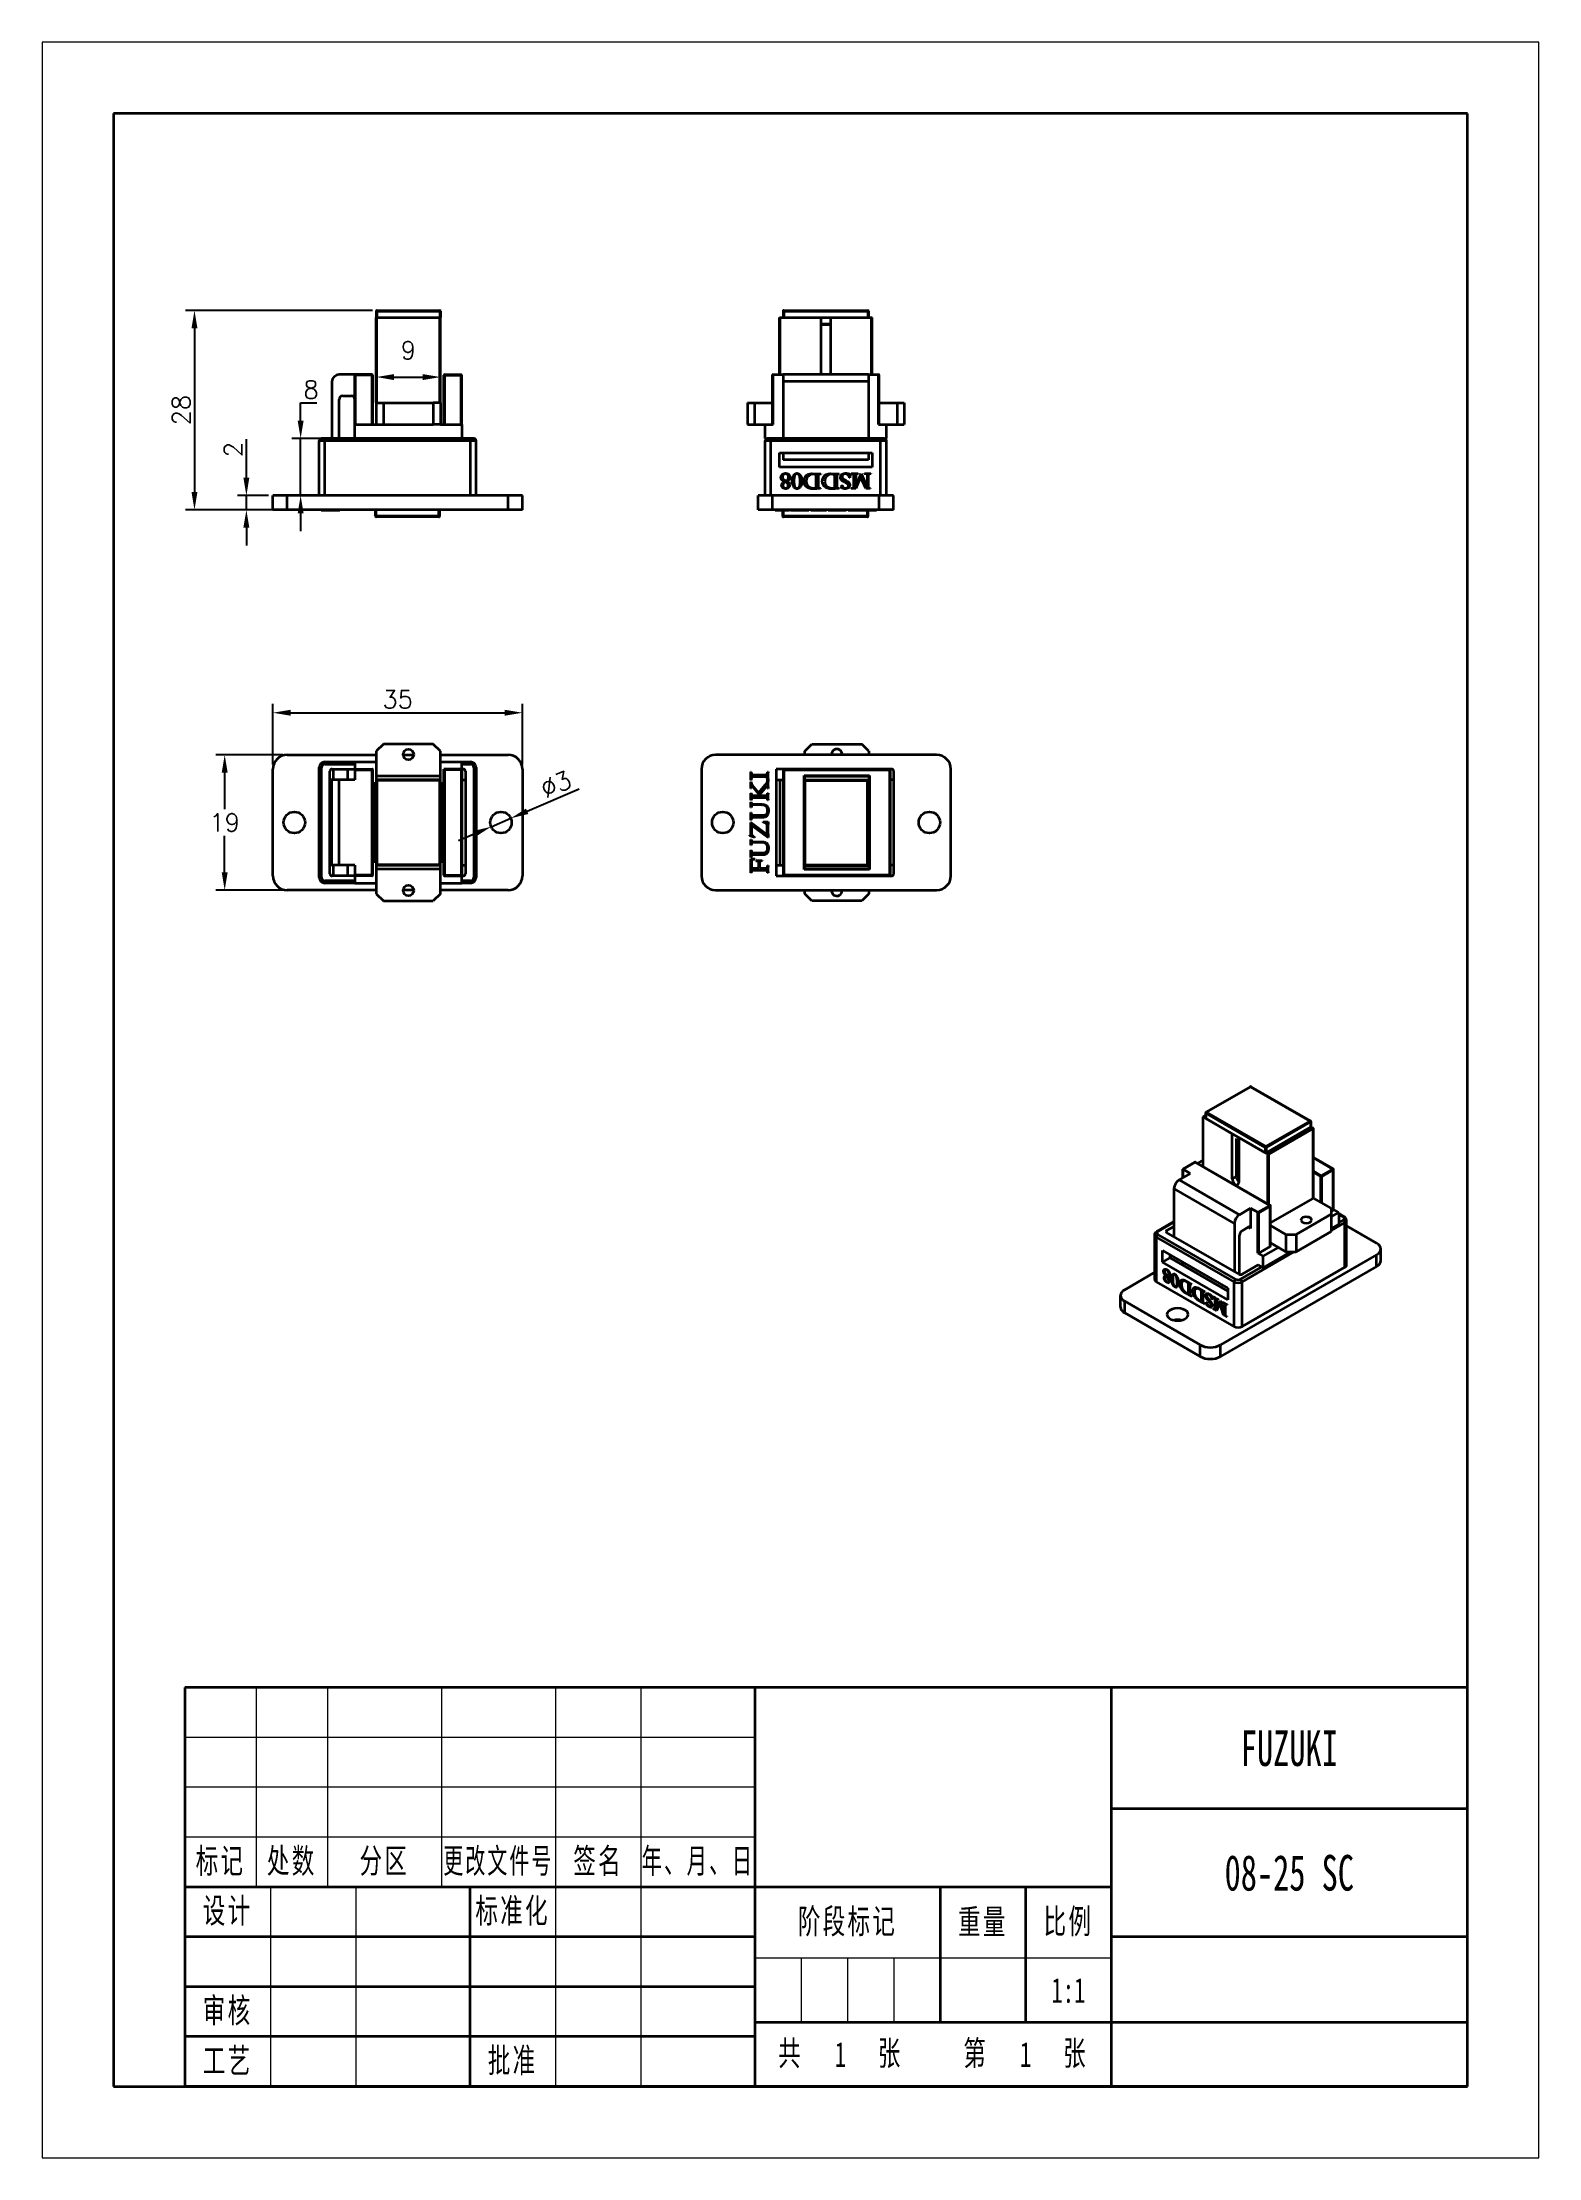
# Model space of a CAD drawing. Header units: millimetres. Extents: x -105 to 105, y -148 to 148.
import ezdxf
from ezdxf.enums import TextEntityAlignment as Align

# ---------------------------------------------------------------- set-up
doc = ezdxf.new("R2010")
doc.units = ezdxf.units.MM
doc.header["$PDSIZE"] = -5
for name, color, linetype, lineweight in [('尺寸线层', 3, 'Continuous', 18), ('粗实线层', 7, 'Continuous', 35), ('细实线层', 7, 'Continuous', 18)]:
    doc.layers.add(name, color=color, linetype=linetype, lineweight=lineweight)
doc.styles.get("Standard").update_dxf_attribs({"font": 'txt.shx'})
doc.styles.add('标准', font='', dxfattribs={"width": 0.667})
doc.styles.get('标准').set_extended_font_data('宋体')
doc.dimstyles.get("Standard").update_dxf_attribs({"dimtxt": 0.18, "dimasz": 0.18, "dimexe": 0.18, "dimexo": 0.0625, "dimgap": 0.09, "dimtad": 0, "dimtih": 1, "dimtoh": 1, "dimdec": 4, "dimzin": 0, "dimdsep": 46, "dimtxsty": 'Standard', "dimcen": 0.09, "dimdle": 0.36, "dimadec": 0, "dimazin": 0, "dimtfac": 1, "dimtdec": 4, "dimtofl": 0, "dimtmove": 0, "dimatfit": 3, "dimfxl": 1, "dimtolj": 1, "dimarcsym": 0})

# ---------------------------------------------------------------- blocks, each defined once
blk = doc.blocks.new('$CAXA_FRAME_13B17AC1$')
at = {"layer": '粗实线层'}
for p, q in [((95, 138.5), (-95, 138.5)), ((-95, 138.5), (-95, -138.5)), ((95, -138.5), (95, 138.5)), ((-95, -138.5), (95, -138.5))]:
    blk.add_line(p, q, dxfattribs=at)
at = {"layer": '细实线层'}
for p, q in [((105, 148.5), (-105, 148.5)), ((-105, 148.5), (-105, -148.5)), ((105, -148.5), (105, 148.5)), ((-105, -148.5), (105, -148.5))]:
    blk.add_line(p, q, dxfattribs=at)
blk = doc.blocks.new('$CAXA_TITLE_151E506F$')
at = {"layer": '粗实线层'}
for p, q in [((0, 56), (-180, 56)), ((-180, 56), (-180, 0)), ((-100, 56), (-100, 0)), ((-50, 56), (-50, 0)), ((0, 0), (0, 56)), ((0, 39), (-50, 39)), ((-50, 28), (-180, 28)), ((-140, 28), (-140, 0)), ((-74, 28), (-74, 9)), ((-62, 28), (-62, 9)), ((-100, 21), (-180, 21)), ((0, 21), (-50, 21)), ((-100, 14), (-180, 14)), ((0, 9), (-100, 9)), ((-100, 7), (-180, 7)), ((0, 0), (-180, 0))]:
    blk.add_line(p, q, dxfattribs=at)
at = {"layer": '细实线层'}
for p, q in [((-170, 56), (-170, 28)), ((-160, 56), (-160, 28)), ((-144, 56), (-144, 28)), ((-128, 56), (-128, 0)), ((-116, 56), (-116, 0)), ((-100, 49), (-180, 49)), ((-100, 42), (-180, 42)), ((-100, 35), (-180, 35)), ((-168, 28), (-168, 0)), ((-156, 28), (-156, 0)), ((-50, 18), (-100, 18)), ((-93.5, 18), (-93.5, 9)), ((-87, 18), (-87, 9)), ((-80.5, 18), (-80.5, 9))]:
    blk.add_line(p, q, dxfattribs=at)
at = {"layer": '尺寸线层', "attachment_point": 5, "line_spacing_factor": 0.963108, "style": '标准'}
for s, insert, char_height, width in [('\\T1.1;标记', (-175, 31.5), 3.481, 18), ('\\T1.1;处数', (-165, 31.5), 3.481, 18), ('\\T1.1;分区', (-152, 31.5), 3.481, 30), ('\\T1.1;{\\W0.592404;更改文件号}', (-136, 31.5), 3.4806, 30), ('\\T1.1;签名', (-122, 31.5), 3.481, 22), ('\\T1.1;{\\W0.605422;年、月、日}', (-108, 31.5), 3.4806, 30), ('\\T1.1;设计', (-174, 24.5), 3.481, 22), ('\\T1.1;标准化', (-134, 24.5), 3.481, 22), ('\\T1.1;阶段标记', (-87, 23), 3.481, 50), ('\\T1.1;重量', (-68, 23), 3.481, 22), ('\\T1.1;比例', (-56, 23), 3.481, 22), ('\\T1.1;审核', (-174, 10.5), 3.481, 22), ('\\T1.1;共', (-95, 4.5), 3.481, 8), ('\\T1.1;张', (-81, 4.5), 3.481, 8), ('\\T1.1;第', (-69, 4.5), 3.481, 8), ('\\T1.1;张', (-55, 4.5), 3.481, 8), ('\\T1.1;工艺', (-174, 3.5), 3.481, 22), ('\\T1.1;批准', (-134, 3.5), 3.481, 22)]:
    blk.add_mtext(s, dxfattribs=dict(at, insert=insert, char_height=char_height, width=width))
at = {"layer": '尺寸线层', "style": '标准'}
for tag, height, width, p in [('标记C', 3.63, 0.664996, (-175, 52.5)), ('处数C', 3.63, 0.664996, (-165, 52.5)), ('分区C', 3.63, 0.667, (-152, 52.5)), ('更改文件号C', 3.63, 0.498314, (-136, 52.5)), ('更改签名C', 3.63, 0.447537, (-122, 52.5)), ('更改日期C', 3.63, 0.610278, (-108, 52.5)), ('单位名称', 5.19, 0.667, (-25, 47.5)), ('标记B', 3.63, 0.664996, (-175, 45.5)), ('处数B', 3.63, 0.664996, (-165, 45.5)), ('分区B', 3.63, 0.667, (-152, 45.5)), ('更改文件号B', 3.63, 0.498314, (-136, 45.5)), ('更改签名B', 3.63, 0.447537, (-122, 45.5)), ('更改日期B', 3.63, 0.610278, (-108, 45.5)), ('材料名称', 5.19, 0.667, (-75, 42)), ('标记A', 3.63, 0.664996, (-175, 38.5)), ('处数A', 3.63, 0.664996, (-165, 38.5)), ('分区A', 3.63, 0.667, (-152, 38.5)), ('更改文件号A', 3.63, 0.498314, (-136, 38.5)), ('更改签名A', 3.63, 0.447537, (-122, 38.5)), ('更改日期A', 3.63, 0.610278, (-108, 38.5)), ('图纸名称', 5.19, 0.667, (-25, 30)), ('设计', 3.63, 0.667, (-162, 24.5)), ('设计日期', 3.63, 0.667, (-148, 24.5)), ('标准化', 3.63, 0.667, (-122, 24.5)), ('标准化日期', 3.63, 0.554163, (-108, 24.5)), ('图纸编号', 5.19, 0.667, (-25, 15)), ('阶段标记S', 3.63, 0.223769, (-96.75, 13.5)), ('阶段标记A', 3.63, 0.223769, (-90.25, 13.5)), ('阶段标记B', 3.63, 0.223769, (-83.75, 13.5)), ('阶段标记C', 3.63, 0.223769, (-77.25, 13.5)), ('重量', 3.63, 0.667, (-68, 13.5)), ('图纸比例', 3.63, 0.510551, (-56, 13.5)), ('审核', 3.63, 0.667, (-162, 10.5)), ('审核日期', 3.63, 0.667, (-148, 10.5)), ('页数', 3.63, 0.667, (-88, 4.5)), ('页码', 3.63, 0.667, (-62, 4.5)), ('投影符号', 3.63, 0.667, (-25, 4.5)), ('工艺', 3.63, 0.667, (-162, 3.5)), ('工艺日期', 3.63, 0.667, (-148, 3.5)), ('批准', 3.63, 0.667, (-122, 3.5)), ('批准日期', 3.63, 0.667, (-108, 3.5))]:
    blk.add_attdef(tag, text='', height=height, dxfattribs=dict(at, width=width)).set_placement(p, align=Align.MIDDLE_CENTER)
blk = doc.blocks.new('*X3')
at = {"layer": 'Defpoints', "color": 0, "transparency": 16777216}
for p in [(-58.03, 110.86), (-83.65, 82.86), (-70.63, 82.86)]:
    blk.add_point(p, dxfattribs=at)
at = {"layer": '尺寸线层', "color": 0, "linetype": 'Continuous', "lineweight": -2, "transparency": 16777216}
for p, q in [((-58.66, 110.86), (-84.9, 110.86)), ((-83.65, 108.36), (-83.65, 85.36)), ((-71.26, 82.86), (-84.9, 82.86))]:
    blk.add_line(p, q, dxfattribs=at)
at = {"layer": '尺寸线层', "color": 0, "transparency": 16777216}
for points in [[(-84.06, 108.36), (-83.23, 108.36), (-83.65, 110.86)], [(-84.06, 85.36), (-83.23, 85.36), (-83.65, 82.86)]]:
    blk.add_solid(points, dxfattribs=at)
at = {"layer": '尺寸线层', "color": 0, "transparency": 16777216, "insert": (-85.52, 96.86), "char_height": 2.5, "width": 6.0714, "attachment_point": 5, "rotation": 90, "bg_fill": 3, "box_fill_scale": 1.1, "bg_fill_color": 256, "bg_fill_true_color": 13158600, "bg_fill_transparency": 0}
blk.add_mtext('\\A1;28', dxfattribs=at)
blk = doc.blocks.new('*X4')
at = {"layer": 'Defpoints', "color": 0, "transparency": 16777216}
for p in [(-72.63, 84.86), (-76.36, 82.86), (-72.63, 82.86)]:
    blk.add_point(p, dxfattribs=at)
at = {"layer": '尺寸线层', "color": 0, "linetype": 'Continuous', "lineweight": -2, "transparency": 16777216}
for p, q in [((-76.36, 87.36), (-76.36, 92.78)), ((-73.26, 84.86), (-77.61, 84.86)), ((-76.36, 82.86), (-76.36, 84.86)), ((-73.26, 82.86), (-77.61, 82.86)), ((-76.36, 80.36), (-76.36, 77.86))]:
    blk.add_line(p, q, dxfattribs=at)
at = {"layer": '尺寸线层', "color": 0, "transparency": 16777216}
for points in [[(-76.78, 87.36), (-75.95, 87.36), (-76.36, 84.86)], [(-76.78, 80.36), (-75.95, 80.36), (-76.36, 82.86)]]:
    blk.add_solid(points, dxfattribs=at)
at = {"layer": '尺寸线层', "color": 0, "transparency": 16777216, "insert": (-78.24, 91.32), "char_height": 2.5, "width": 5, "attachment_point": 5, "rotation": 90, "bg_fill": 3, "box_fill_scale": 1.1, "bg_fill_color": 256, "bg_fill_true_color": 13158600, "bg_fill_transparency": 0}
blk.add_mtext('\\A1;2', dxfattribs=at)
blk = doc.blocks.new('*X5')
at = {"layer": 'Defpoints', "color": 0, "transparency": 16777216}
for p in [(-68.75, 92.86), (-64.72, 92.86), (-68.44, 84.86)]:
    blk.add_point(p, dxfattribs=at)
at = {"layer": '尺寸线层', "color": 0, "linetype": 'Continuous', "lineweight": -2, "transparency": 16777216}
for p, q in [((-68.75, 95.36), (-68.75, 97.86)), ((-68.75, 97.86), (-66.46, 97.86)), ((-65.34, 92.86), (-70, 92.86)), ((-68.75, 84.86), (-68.75, 92.86)), ((-69.07, 84.86), (-70, 84.86)), ((-68.75, 82.36), (-68.75, 79.86))]:
    blk.add_line(p, q, dxfattribs=at)
at = {"layer": '尺寸线层', "color": 0, "transparency": 16777216}
for points in [[(-69.16, 95.36), (-68.33, 95.36), (-68.75, 92.86)], [(-69.16, 82.36), (-68.33, 82.36), (-68.75, 84.86)]]:
    blk.add_solid(points, dxfattribs=at)
at = {"layer": '尺寸线层', "color": 0, "transparency": 16777216, "insert": (-67.29, 99.73), "char_height": 2.5, "width": 5, "attachment_point": 5, "bg_fill": 3, "box_fill_scale": 1.1, "bg_fill_color": 256, "bg_fill_true_color": 13158600, "bg_fill_transparency": 0}
blk.add_mtext('\\A1;8', dxfattribs=at)
blk = doc.blocks.new('*X6')
at = {"layer": 'Defpoints', "color": 0, "transparency": 16777216}
for p in [(-58.13, 108.59), (-49.13, 108), (-49.13, 101.5)]:
    blk.add_point(p, dxfattribs=at)
at = {"layer": '尺寸线层', "color": 0, "linetype": 'Continuous', "lineweight": -2, "transparency": 16777216}
for p, q in [((-58.13, 107.97), (-58.13, 100.25)), ((-49.13, 107.37), (-49.13, 100.25)), ((-55.63, 101.5), (-51.63, 101.5))]:
    blk.add_line(p, q, dxfattribs=at)
at = {"layer": '尺寸线层', "color": 0, "transparency": 16777216}
for points in [[(-55.63, 101.92), (-55.63, 101.08), (-58.13, 101.5)], [(-51.63, 101.92), (-51.63, 101.08), (-49.13, 101.5)]]:
    blk.add_solid(points, dxfattribs=at)
at = {"layer": '尺寸线层', "color": 0, "transparency": 16777216, "insert": (-53.63, 105.26), "char_height": 2.5, "width": 5, "attachment_point": 5, "bg_fill": 3, "box_fill_scale": 1.1, "bg_fill_color": 256, "bg_fill_true_color": 13158600, "bg_fill_transparency": 0}
blk.add_mtext('\\A1;9', dxfattribs=at)
blk = doc.blocks.new('*X7')
at = {"layer": 'Defpoints', "color": 0, "transparency": 16777216}
for p in [(-37.63, 54.37), (-72.63, 46.46), (-37.63, 46.46)]:
    blk.add_point(p, dxfattribs=at)
at = {"layer": '尺寸线层', "color": 0, "linetype": 'Continuous', "lineweight": -2, "transparency": 16777216}
for p, q in [((-72.63, 47.09), (-72.63, 55.62)), ((-70.13, 54.37), (-40.13, 54.37)), ((-37.63, 47.09), (-37.63, 55.62))]:
    blk.add_line(p, q, dxfattribs=at)
at = {"layer": '尺寸线层', "color": 0, "transparency": 16777216}
for points in [[(-70.13, 54.79), (-70.13, 53.95), (-72.63, 54.37)], [(-40.13, 54.79), (-40.13, 53.95), (-37.63, 54.37)]]:
    blk.add_solid(points, dxfattribs=at)
at = {"layer": '尺寸线层', "color": 0, "transparency": 16777216, "insert": (-55.13, 56.25), "char_height": 2.5, "width": 5.3571, "attachment_point": 5, "bg_fill": 3, "box_fill_scale": 1.1, "bg_fill_color": 256, "bg_fill_true_color": 13158600, "bg_fill_transparency": 0}
blk.add_mtext('\\A1;35', dxfattribs=at)
blk = doc.blocks.new('*X8')
at = {"layer": 'Defpoints', "color": 0, "transparency": 16777216}
for p in [(-70.63, 48.46), (-79.41, 29.46), (-70.63, 29.46)]:
    blk.add_point(p, dxfattribs=at)
at = {"layer": '尺寸线层', "color": 0, "linetype": 'Continuous', "lineweight": -2, "transparency": 16777216}
for p, q in [((-71.26, 48.46), (-80.66, 48.46)), ((-79.41, 45.96), (-79.41, 40.84)), ((-79.41, 31.96), (-79.41, 37.09)), ((-71.26, 29.46), (-80.66, 29.46))]:
    blk.add_line(p, q, dxfattribs=at)
at = {"layer": '尺寸线层', "color": 0, "transparency": 16777216}
for points in [[(-79.82, 45.96), (-78.99, 45.96), (-79.41, 48.46)], [(-79.82, 31.96), (-78.99, 31.96), (-79.41, 29.46)]]:
    blk.add_solid(points, dxfattribs=at)
at = {"layer": '尺寸线层', "color": 0, "transparency": 16777216, "insert": (-79.41, 38.96), "char_height": 2.5, "width": 5, "attachment_point": 5, "bg_fill": 3, "box_fill_scale": 1.1, "bg_fill_color": 256, "bg_fill_true_color": 13158600, "bg_fill_transparency": 0}
blk.add_mtext('\\A1;19', dxfattribs=at)
blk = doc.blocks.new('*X9')
at = {"layer": 'Defpoints', "color": 0, "transparency": 16777216}
for p in [(-39.25, 39.55), (-42.01, 38.37)]:
    blk.add_point(p, dxfattribs=at)
at = {"layer": '尺寸线层', "color": 0, "linetype": 'Continuous', "lineweight": -2, "transparency": 16777216}
for p, q in [((-36.96, 40.54), (-29.68, 43.67)), ((-42.01, 38.37), (-39.25, 39.55)), ((-44.31, 37.38), (-46.6, 36.4))]:
    blk.add_line(p, q, dxfattribs=at)
at = {"layer": '尺寸线层', "color": 0, "transparency": 16777216}
for points in [[(-37.12, 40.92), (-36.79, 40.16), (-39.25, 39.55)], [(-44.47, 37.77), (-44.14, 37), (-42.01, 38.37)]]:
    blk.add_solid(points, dxfattribs=at)
at = {"layer": '尺寸线层', "color": 0, "transparency": 16777216, "insert": (-32.91, 44.32), "char_height": 2.5, "width": 7.1429, "attachment_point": 5, "rotation": 23.2524, "bg_fill": 3, "box_fill_scale": 1.1, "bg_fill_color": 256, "bg_fill_true_color": 13158600, "bg_fill_transparency": 0}
blk.add_mtext('\\A1;%%C3', dxfattribs=at)

msp = doc.modelspace()

# ---------------------------------------------------------------- linework, layer by layer
at = {"layer": '粗实线层', "color": 7, "lineweight": 35, "ltscale": 0.3}
for p, q in [((-58.032, 110.759), (-58.132, 110.759)), ((-58.132, 110.759), (-58.132, 109.859)), ((-58.032, 110.859), (-49.232, 110.859)), ((-58.032, 110.759), (-58.032, 110.859)), ((-58.032, 110.759), (-49.232, 110.759)), ((-58.032, 110.759), (-58.032, 109.859)), ((-49.232, 110.759), (-49.232, 110.859)), ((-49.232, 110.759), (-49.232, 109.859)), ((-49.232, 110.759), (-49.132, 110.759)), ((-49.132, 110.759), (-49.132, 109.859)), ((-1.048, 110.759), (-1.048, 109.859)), ((-1.048, 110.759), (-0.948, 110.759)), ((-0.948, 110.859), (10.852, 110.859)), ((-0.948, 110.759), (-0.948, 110.859)), ((-0.948, 110.759), (-0.948, 109.859)), ((-0.948, 110.759), (10.852, 110.759)), ((10.852, 110.859), (10.852, 110.759)), ((10.952, 110.759), (10.852, 110.759)), ((10.852, 110.759), (10.852, 109.859)), ((10.952, 110.759), (10.952, 109.859)), ((-58.132, 109.859), (-58.032, 109.859)), ((-58.132, 97.859), (-58.132, 109.859)), ((-58.132, 109.859), (-58.032, 109.859)), ((-58.032, 109.859), (-49.232, 109.859)), ((-58.032, 97.859), (-58.032, 109.859)), ((-58.032, 109.859), (-49.232, 109.859)), ((-49.232, 109.859), (-49.132, 109.859)), ((-49.232, 97.859), (-49.232, 109.859)), ((-49.232, 109.859), (-49.132, 109.859)), ((-49.132, 97.859), (-49.132, 109.859)), ((-1.548, 109.859), (-1.448, 109.859)), ((-1.548, 101.859), (-1.548, 109.859)), ((-1.448, 109.859), (4.299, 109.859)), ((-1.448, 101.859), (-1.448, 109.859)), ((-1.048, 109.859), (-0.948, 109.859)), ((-0.948, 109.859), (10.852, 109.859)), ((4.299, 102.106), (4.299, 109.859)), ((4.299, 108.959), (5.604, 108.959)), ((4.299, 108.859), (5.604, 108.859)), ((5.604, 109.859), (11.352, 109.859)), ((5.604, 109.859), (5.604, 102.106)), ((10.852, 109.859), (10.952, 109.859)), ((11.352, 109.859), (11.452, 109.859)), ((11.352, 101.859), (11.352, 109.859)), ((11.452, 101.859), (11.452, 109.859)), ((-61.132, 101.859), (-63.349, 101.859)), ((-61.032, 101.759), (-61.132, 101.859)), ((-61.132, 94.859), (-61.132, 101.859)), ((-58.732, 101.859), (-61.132, 101.859)), ((-61.032, 94.859), (-61.032, 101.759)), ((-58.732, 101.759), (-61.032, 101.759)), ((-58.732, 101.759), (-58.732, 101.859)), ((-58.732, 101.759), (-58.632, 101.759)), ((-58.732, 94.859), (-58.732, 101.759)), ((-58.632, 94.859), (-58.632, 101.759)), ((-48.632, 94.859), (-48.632, 101.759)), ((-48.532, 101.759), (-48.632, 101.759)), ((-48.532, 101.859), (-46.232, 101.859)), ((-48.532, 101.759), (-48.532, 101.859)), ((-48.532, 101.759), (-46.232, 101.759)), ((-48.532, 94.859), (-48.532, 101.759)), ((-46.232, 101.759), (-46.232, 101.859)), ((-46.232, 94.859), (-46.232, 101.759)), ((-46.132, 101.759), (-46.232, 101.759)), ((-46.132, 94.859), (-46.132, 101.759)), ((-2.548, 94.859), (-2.548, 101.759)), ((-2.448, 94.859), (-2.448, 101.859)), ((-2.448, 101.859), (-1.048, 101.859)), ((-1.048, 101.859), (-1.048, 100.859)), ((10.952, 101.859), (-1.048, 101.859)), ((10.952, 101.859), (10.952, 100.859)), ((10.952, 101.859), (12.352, 101.859)), ((12.352, 94.859), (12.352, 101.859)), ((12.452, 94.859), (12.452, 101.759)), ((-64.349, 100.859), (-64.349, 92.859)), ((-63.349, 92.859), (-63.349, 98.359)), ((-62.849, 98.859), (-61.632, 98.859)), ((10.952, 100.859), (-1.048, 100.859)), ((-1.048, 100.859), (-1.048, 92.859)), ((10.952, 100.859), (10.952, 92.859)), ((-58.132, 97.859), (-57.132, 97.859)), ((-58.132, 97.859), (-58.132, 94.859)), ((-57.132, 97.859), (-50.132, 97.859)), ((-57.132, 97.859), (-57.132, 94.859)), ((-49.132, 97.859), (-50.132, 97.859)), ((-50.132, 97.859), (-50.132, 94.859)), ((-49.132, 97.859), (-49.132, 94.859)), ((-6.048, 97.859), (-5.048, 97.859)), ((-6.048, 97.859), (-6.048, 94.859)), ((-5.048, 97.859), (-2.548, 97.859)), ((-5.048, 97.859), (-5.048, 94.859)), ((12.452, 97.859), (14.952, 97.859)), ((14.952, 97.859), (15.952, 97.859)), ((14.952, 97.859), (14.952, 94.859)), ((15.952, 97.859), (15.952, 94.859)), ((-65.332, 92.559), (-66.132, 92.559)), ((-66.132, 84.859), (-66.132, 92.559)), ((-65.332, 92.859), (-65.832, 92.859)), ((-65.332, 92.559), (-65.332, 92.859)), ((-61.132, 92.859), (-65.332, 92.859)), ((-44.932, 92.559), (-65.332, 92.559)), ((-65.332, 84.859), (-65.332, 92.559)), ((-61.132, 94.859), (-58.132, 94.859)), ((-61.132, 92.859), (-61.132, 94.859)), ((-46.132, 92.859), (-61.132, 92.859)), ((-58.132, 94.859), (-57.132, 94.859)), ((-57.132, 94.859), (-50.132, 94.859)), ((-49.132, 94.859), (-50.132, 94.859)), ((-49.132, 94.859), (-46.132, 94.859)), ((-46.132, 94.859), (-46.132, 92.859)), ((-44.932, 92.859), (-46.132, 92.859)), ((-44.932, 92.559), (-44.932, 92.859)), ((-44.432, 92.859), (-44.932, 92.859)), ((-44.132, 92.559), (-44.932, 92.559)), ((-44.932, 84.859), (-44.932, 92.559)), ((-44.132, 84.859), (-44.132, 92.559)), ((-6.048, 94.859), (-5.048, 94.859)), ((-5.048, 94.859), (-3.548, 94.859)), ((-3.548, 92.859), (-3.548, 94.859)), ((-3.548, 94.859), (-2.448, 94.859)), ((-3.548, 92.859), (-2.448, 92.859)), ((-2.748, 92.559), (-3.548, 92.559)), ((-3.548, 84.859), (-3.548, 92.559)), ((-2.748, 92.859), (-3.248, 92.859)), ((-2.748, 92.559), (-2.748, 92.859)), ((12.652, 92.859), (-2.748, 92.859)), ((12.652, 92.559), (-2.748, 92.559)), ((-2.748, 84.859), (-2.748, 92.559)), ((12.352, 94.859), (13.452, 94.859)), ((12.352, 92.859), (13.452, 92.859)), ((12.652, 92.559), (12.652, 92.859)), ((13.152, 92.859), (12.652, 92.859)), ((13.452, 92.559), (12.652, 92.559)), ((12.652, 84.859), (12.652, 92.559)), ((13.452, 92.859), (13.452, 94.859)), ((13.452, 94.859), (14.952, 94.859)), ((13.452, 84.859), (13.452, 92.559)), ((14.952, 94.859), (15.952, 94.859)), ((-1.548, 88.859), (-1.548, 90.859)), ((-1.548, 90.859), (11.452, 90.859)), ((-1.048, 90.859), (-1.048, 89.873)), ((10.952, 89.873), (-1.048, 89.873)), ((10.952, 90.859), (10.952, 89.873)), ((11.452, 90.859), (11.452, 88.859)), ((11.452, 88.859), (-1.548, 88.859)), ((-1.336, 87.391), (-1.334, 87.439)), ((-1.335, 87.361), (-1.336, 87.391)), ((-1.332, 87.331), (-1.335, 87.361)), ((-1.334, 87.439), (-1.329, 87.486)), ((-1.328, 87.3), (-1.332, 87.331)), ((-1.329, 87.486), (-1.319, 87.532)), ((-1.322, 87.27), (-1.328, 87.3)), ((-1.314, 87.24), (-1.322, 87.27)), ((-1.319, 87.532), (-1.307, 87.576)), ((-1.305, 87.21), (-1.314, 87.24)), ((-1.307, 87.576), (-1.29, 87.619)), ((-1.293, 87.18), (-1.305, 87.21)), ((-1.28, 87.15), (-1.293, 87.18)), ((-1.29, 87.619), (-1.27, 87.661)), ((-1.265, 87.119), (-1.28, 87.15)), ((-1.27, 87.661), (-1.246, 87.701)), ((-1.249, 87.089), (-1.265, 87.119)), ((-1.229, 87.059), (-1.249, 87.089)), ((-1.246, 87.701), (-1.219, 87.741)), ((-1.242, 86.295), (-1.241, 86.33)), ((-1.241, 86.254), (-1.242, 86.295)), ((-1.241, 86.33), (-1.238, 86.364)), ((-1.236, 86.214), (-1.241, 86.254)), ((-1.238, 86.364), (-1.233, 86.397)), ((-1.228, 86.176), (-1.236, 86.214)), ((-1.233, 86.397), (-1.226, 86.428)), ((-1.205, 87.029), (-1.229, 87.059)), ((-1.217, 86.14), (-1.228, 86.176)), ((-1.226, 86.428), (-1.217, 86.458)), ((-1.219, 87.741), (-1.188, 87.778)), ((-1.217, 86.458), (-1.206, 86.487)), ((-1.203, 86.104), (-1.217, 86.14)), ((-1.206, 86.487), (-1.193, 86.514)), ((-1.177, 86.999), (-1.205, 87.029)), ((-1.193, 86.514), (-1.178, 86.539)), ((-1.188, 87.778), (-1.153, 87.815)), ((-1.178, 86.539), (-1.161, 86.564)), ((-1.144, 86.969), (-1.177, 86.999)), ((-1.161, 86.564), (-1.142, 86.586)), ((-1.153, 87.815), (-1.116, 87.849)), ((-1.106, 86.939), (-1.144, 86.969)), ((-1.142, 86.586), (-1.121, 86.608)), ((-1.124, 87.516), (-1.125, 87.478)), ((-1.125, 87.478), (-1.124, 87.439)), ((-1.12, 87.552), (-1.124, 87.516)), ((-1.124, 87.439), (-1.12, 87.401)), ((-1.121, 86.608), (-1.098, 86.63)), ((-1.114, 87.586), (-1.12, 87.552)), ((-1.12, 87.401), (-1.114, 87.365)), ((-1.116, 87.849), (-1.077, 87.879)), ((-1.105, 87.62), (-1.114, 87.586)), ((-1.114, 87.365), (-1.105, 87.33)), ((-1.065, 86.909), (-1.106, 86.939)), ((-1.094, 87.652), (-1.105, 87.62)), ((-1.105, 87.33), (-1.094, 87.297)), ((-1.098, 86.63), (-1.073, 86.651)), ((-1.081, 87.683), (-1.094, 87.652)), ((-1.094, 87.297), (-1.081, 87.266)), ((-1.065, 87.712), (-1.081, 87.683)), ((-1.081, 87.266), (-1.065, 87.236)), ((-1.077, 87.879), (-1.036, 87.906)), ((-1.073, 86.651), (-1.047, 86.672)), ((-1.046, 87.74), (-1.065, 87.712)), ((-1.065, 87.236), (-1.046, 87.208)), ((-1.018, 86.88), (-1.065, 86.909)), ((-1.061, 86.355), (-1.064, 86.327)), ((-1.064, 86.327), (-1.064, 86.298)), ((-1.064, 86.298), (-1.063, 86.263)), ((-1.063, 86.263), (-1.06, 86.229)), ((-1.058, 86.383), (-1.061, 86.355)), ((-1.06, 86.229), (-1.055, 86.197)), ((-1.053, 86.41), (-1.058, 86.383)), ((-1.055, 86.197), (-1.048, 86.166)), ((-1.046, 86.437), (-1.053, 86.41)), ((-1.048, 86.166), (-1.039, 86.136)), ((-1.047, 86.672), (-1.019, 86.693)), ((-1.026, 87.766), (-1.046, 87.74)), ((-1.046, 87.208), (-1.026, 87.181)), ((-1.038, 86.463), (-1.046, 86.437)), ((-1.039, 86.136), (-1.028, 86.107)), ((-1.028, 86.489), (-1.038, 86.463)), ((-1.036, 87.906), (-0.993, 87.93)), ((-1.017, 86.515), (-1.028, 86.489)), ((-1.002, 87.791), (-1.026, 87.766)), ((-1.026, 87.181), (-1.002, 87.156)), ((-1.019, 86.693), (-0.989, 86.713)), ((-0.968, 86.85), (-1.018, 86.88)), ((-1.005, 86.54), (-1.017, 86.515)), ((-0.991, 86.565), (-1.005, 86.54)), ((-0.977, 87.815), (-1.002, 87.791)), ((-1.002, 87.156), (-0.976, 87.132)), ((-0.993, 87.93), (-0.948, 87.949)), ((-0.975, 86.588), (-0.991, 86.565)), ((-0.989, 86.713), (-0.958, 86.733)), ((-0.951, 87.836), (-0.977, 87.815)), ((-0.976, 87.132), (-0.947, 87.109)), ((-0.959, 86.611), (-0.975, 86.588)), ((-0.913, 86.82), (-0.968, 86.85)), ((-0.941, 86.633), (-0.959, 86.611)), ((-0.958, 86.733), (-0.925, 86.753)), ((-0.923, 87.854), (-0.951, 87.836)), ((-0.948, 87.949), (-0.902, 87.966)), ((-0.947, 87.109), (-0.915, 87.085)), ((-0.921, 86.653), (-0.941, 86.633)), ((-0.925, 86.753), (-0.89, 86.772)), ((-0.895, 87.87), (-0.923, 87.854)), ((-0.901, 86.672), (-0.921, 86.653)), ((-0.915, 87.085), (-0.88, 87.062)), ((-0.853, 86.791), (-0.913, 86.82)), ((-0.902, 87.966), (-0.854, 87.978)), ((-0.879, 86.69), (-0.901, 86.672)), ((-0.865, 87.883), (-0.895, 87.87)), ((-0.89, 86.772), (-0.853, 86.791)), ((-0.88, 87.062), (-0.841, 87.04)), ((-0.856, 86.707), (-0.879, 86.69)), ((-0.833, 87.894), (-0.865, 87.883)), ((-0.832, 86.723), (-0.856, 86.707)), ((-0.854, 87.978), (-0.804, 87.987)), ((-0.841, 87.04), (-0.799, 87.017)), ((-0.801, 87.903), (-0.833, 87.894)), ((-0.806, 86.737), (-0.832, 86.723)), ((-0.779, 86.751), (-0.806, 86.737)), ((-0.804, 87.987), (-0.752, 87.992)), ((-0.767, 87.909), (-0.801, 87.903)), ((-0.799, 87.017), (-0.755, 86.995)), ((-0.751, 86.742), (-0.779, 86.751)), ((-0.732, 87.913), (-0.767, 87.909)), ((-0.755, 86.995), (-0.707, 86.974)), ((-0.752, 87.992), (-0.699, 87.994)), ((-0.723, 86.732), (-0.751, 86.742)), ((-0.696, 87.914), (-0.732, 87.913)), ((-0.695, 86.722), (-0.723, 86.732)), ((-0.707, 86.974), (-0.656, 86.953)), ((-0.699, 87.994), (-0.644, 87.993)), ((-0.661, 87.913), (-0.696, 87.914)), ((-0.668, 86.71), (-0.695, 86.722)), ((-0.64, 86.697), (-0.668, 86.71)), ((-0.627, 87.909), (-0.661, 87.913)), ((-0.656, 86.953), (-0.602, 86.932)), ((-0.644, 87.993), (-0.591, 87.988)), ((-0.612, 86.683), (-0.64, 86.697)), ((-0.594, 87.903), (-0.627, 87.909)), ((-0.585, 86.668), (-0.612, 86.683)), ((-0.602, 86.932), (-0.569, 86.949)), ((-0.563, 87.894), (-0.594, 87.903)), ((-0.591, 87.988), (-0.54, 87.98)), ((-0.557, 86.652), (-0.585, 86.668)), ((-0.569, 86.949), (-0.537, 86.967)), ((-0.533, 87.883), (-0.563, 87.894)), ((-0.53, 86.635), (-0.557, 86.652)), ((-0.54, 87.98), (-0.492, 87.969)), ((-0.537, 86.967), (-0.508, 86.985)), ((-0.504, 87.87), (-0.533, 87.883)), ((-0.503, 86.617), (-0.53, 86.635)), ((-0.463, 86.92), (-0.521, 86.895)), ((-0.521, 86.895), (-0.444, 86.853)), ((-0.508, 86.985), (-0.481, 87.005)), ((-0.477, 87.854), (-0.504, 87.87)), ((-0.477, 86.598), (-0.503, 86.617)), ((-0.492, 87.969), (-0.446, 87.955)), ((-0.481, 87.005), (-0.455, 87.025)), ((-0.45, 87.836), (-0.477, 87.854)), ((-0.453, 86.58), (-0.477, 86.598)), ((-0.409, 86.946), (-0.463, 86.92)), ((-0.455, 87.025), (-0.432, 87.046)), ((-0.431, 86.561), (-0.453, 86.58)), ((-0.425, 87.815), (-0.45, 87.836)), ((-0.446, 87.955), (-0.402, 87.938)), ((-0.444, 86.853), (-0.375, 86.809)), ((-0.432, 87.046), (-0.41, 87.068)), ((-0.411, 86.544), (-0.431, 86.561)), ((-0.401, 87.791), (-0.425, 87.815)), ((-0.394, 86.526), (-0.411, 86.544)), ((-0.41, 87.068), (-0.39, 87.09)), ((-0.36, 86.972), (-0.409, 86.946)), ((-0.402, 87.938), (-0.361, 87.918)), ((-0.378, 87.766), (-0.401, 87.791)), ((-0.378, 86.509), (-0.394, 86.526)), ((-0.39, 87.09), (-0.373, 87.114)), ((-0.358, 87.739), (-0.378, 87.766)), ((-0.365, 86.492), (-0.378, 86.509)), ((-0.375, 86.809), (-0.314, 86.761)), ((-0.373, 87.114), (-0.357, 87.138)), ((-0.353, 86.475), (-0.365, 86.492)), ((-0.361, 87.918), (-0.321, 87.895)), ((-0.315, 86.999), (-0.36, 86.972)), ((-0.341, 87.711), (-0.358, 87.739)), ((-0.357, 87.138), (-0.343, 87.163)), ((-0.344, 86.458), (-0.353, 86.475)), ((-0.337, 86.442), (-0.344, 86.458)), ((-0.343, 87.163), (-0.331, 87.19)), ((-0.326, 87.68), (-0.341, 87.711)), ((-0.331, 86.426), (-0.337, 86.442)), ((-0.333, 86.127), (-0.323, 86.155)), ((-0.331, 87.19), (-0.319, 87.219)), ((-0.326, 86.41), (-0.331, 86.426)), ((-0.313, 87.649), (-0.326, 87.68)), ((-0.322, 86.394), (-0.326, 86.41)), ((-0.323, 86.155), (-0.316, 86.184)), ((-0.318, 86.377), (-0.322, 86.394)), ((-0.321, 87.895), (-0.284, 87.868)), ((-0.319, 87.219), (-0.31, 87.249)), ((-0.314, 86.361), (-0.318, 86.377)), ((-0.316, 86.184), (-0.311, 86.214)), ((-0.276, 87.025), (-0.315, 86.999)), ((-0.314, 86.761), (-0.262, 86.711)), ((-0.312, 86.344), (-0.314, 86.361)), ((-0.302, 87.615), (-0.313, 87.649)), ((-0.31, 86.328), (-0.312, 86.344)), ((-0.311, 86.214), (-0.308, 86.246)), ((-0.31, 87.249), (-0.302, 87.281)), ((-0.308, 86.311), (-0.31, 86.328)), ((-0.307, 86.295), (-0.308, 86.311)), ((-0.308, 86.246), (-0.307, 86.278)), ((-0.307, 86.278), (-0.307, 86.295)), ((-0.294, 87.58), (-0.302, 87.615)), ((-0.302, 87.281), (-0.295, 87.314)), ((-0.295, 87.314), (-0.29, 87.349)), ((-0.288, 87.543), (-0.294, 87.58)), ((-0.29, 87.349), (-0.286, 87.386)), ((-0.285, 87.505), (-0.288, 87.543)), ((-0.286, 87.386), (-0.284, 87.425)), ((-0.283, 87.465), (-0.285, 87.505)), ((-0.284, 87.868), (-0.25, 87.838)), ((-0.284, 87.425), (-0.283, 87.465)), ((-0.241, 87.052), (-0.276, 87.025)), ((-0.262, 86.711), (-0.217, 86.658)), ((-0.25, 87.838), (-0.218, 87.806)), ((-0.211, 87.079), (-0.241, 87.052)), ((-0.218, 87.806), (-0.189, 87.773)), ((-0.217, 86.658), (-0.181, 86.601)), ((-0.186, 87.106), (-0.211, 87.079)), ((-0.189, 87.773), (-0.164, 87.737)), ((-0.165, 87.134), (-0.186, 87.106)), ((-0.181, 86.601), (-0.152, 86.543)), ((-0.157, 86.151), (-0.175, 86.115)), ((-0.149, 87.161), (-0.165, 87.134)), ((-0.164, 87.737), (-0.143, 87.701)), ((-0.142, 86.189), (-0.157, 86.151)), ((-0.152, 86.543), (-0.132, 86.481)), ((-0.137, 87.189), (-0.149, 87.161)), ((-0.143, 87.701), (-0.124, 87.662)), ((-0.131, 86.228), (-0.142, 86.189)), ((-0.125, 87.217), (-0.137, 87.189)), ((-0.132, 86.481), (-0.12, 86.416)), ((-0.122, 86.267), (-0.131, 86.228)), ((-0.115, 87.245), (-0.125, 87.217)), ((-0.124, 87.662), (-0.109, 87.622)), ((-0.117, 86.307), (-0.122, 86.267)), ((-0.12, 86.416), (-0.116, 86.348)), ((-0.116, 86.348), (-0.117, 86.307)), ((-0.106, 87.273), (-0.115, 87.245)), ((-0.109, 87.622), (-0.097, 87.58)), ((-0.099, 87.302), (-0.106, 87.273)), ((-0.093, 87.33), (-0.099, 87.302)), ((-0.097, 87.58), (-0.089, 87.536)), ((-0.088, 87.358), (-0.093, 87.33)), ((-0.089, 87.536), (-0.084, 87.491)), ((-0.085, 87.387), (-0.088, 87.358)), ((-0.083, 87.416), (-0.085, 87.387)), ((-0.084, 87.491), (-0.082, 87.445)), ((-0.082, 87.445), (-0.083, 87.416)), ((0.236, 86.905), (0.238, 86.996)), ((0.238, 86.813), (0.236, 86.905)), ((0.238, 86.996), (0.244, 87.084)), ((0.244, 86.725), (0.238, 86.813)), ((0.244, 87.084), (0.254, 87.169)), ((0.254, 86.639), (0.244, 86.725)), ((0.254, 87.169), (0.269, 87.251)), ((0.269, 86.556), (0.254, 86.639)), ((0.269, 87.251), (0.287, 87.33)), ((0.287, 86.477), (0.269, 86.556)), ((0.287, 87.33), (0.309, 87.406)), ((0.309, 86.401), (0.287, 86.477)), ((0.309, 87.406), (0.336, 87.479)), ((0.336, 86.327), (0.309, 86.401)), ((0.336, 87.479), (0.366, 87.55)), ((0.366, 86.257), (0.336, 86.327)), ((0.366, 87.55), (0.401, 87.617)), ((0.401, 86.19), (0.366, 86.257)), ((0.401, 87.617), (0.439, 87.681)), ((0.439, 86.125), (0.401, 86.19)), ((0.439, 87.681), (0.48, 87.74)), ((0.48, 87.74), (0.523, 87.794)), ((0.482, 87.006), (0.481, 86.905)), ((0.481, 86.905), (0.482, 86.804)), ((0.485, 87.102), (0.482, 87.006)), ((0.482, 86.804), (0.485, 86.708)), ((0.49, 87.192), (0.485, 87.102)), ((0.485, 86.708), (0.49, 86.617)), ((0.496, 87.277), (0.49, 87.192)), ((0.49, 86.617), (0.496, 86.533)), ((0.505, 87.356), (0.496, 87.277)), ((0.496, 86.533), (0.505, 86.453)), ((0.515, 87.43), (0.505, 87.356)), ((0.505, 86.453), (0.515, 86.379)), ((0.528, 87.498), (0.515, 87.43)), ((0.515, 86.379), (0.528, 86.31)), ((0.523, 87.794), (0.568, 87.841)), ((0.542, 87.561), (0.528, 87.498)), ((0.528, 86.31), (0.542, 86.247)), ((0.558, 87.619), (0.542, 87.561)), ((0.542, 86.247), (0.558, 86.189)), ((0.576, 87.671), (0.558, 87.619)), ((0.558, 86.189), (0.576, 86.137)), ((0.568, 87.841), (0.613, 87.881)), ((0.597, 87.718), (0.576, 87.671)), ((0.576, 86.137), (0.597, 86.09)), ((0.621, 87.759), (0.597, 87.718)), ((0.613, 87.881), (0.661, 87.916)), ((0.648, 87.796), (0.621, 87.759)), ((0.677, 87.828), (0.648, 87.796)), ((0.661, 87.916), (0.71, 87.944)), ((0.71, 87.856), (0.677, 87.828)), ((0.71, 87.944), (0.76, 87.966)), ((0.746, 87.878), (0.71, 87.856)), ((0.785, 87.895), (0.746, 87.878)), ((0.76, 87.966), (0.812, 87.982)), ((0.827, 87.907), (0.785, 87.895)), ((0.812, 87.982), (0.865, 87.991)), ((0.872, 87.915), (0.827, 87.907)), ((0.865, 87.991), (0.92, 87.994)), ((0.92, 87.917), (0.872, 87.915)), ((0.92, 87.994), (0.973, 87.991)), ((1.004, 87.907), (0.92, 87.917)), ((0.973, 87.991), (1.025, 87.982)), ((1.078, 87.877), (1.004, 87.907)), ((1.025, 87.982), (1.076, 87.966)), ((1.076, 87.966), (1.125, 87.945)), ((1.144, 87.826), (1.078, 87.877)), ((1.125, 87.945), (1.173, 87.917)), ((1.201, 87.755), (1.144, 87.826)), ((1.173, 87.917), (1.22, 87.883)), ((1.249, 87.664), (1.201, 87.755)), ((1.22, 87.883), (1.266, 87.842)), ((1.243, 86.09), (1.264, 86.137)), ((1.289, 87.553), (1.249, 87.664)), ((1.264, 86.137), (1.282, 86.189)), ((1.266, 87.842), (1.311, 87.796)), ((1.282, 86.189), (1.298, 86.247)), ((1.32, 87.421), (1.289, 87.553)), ((1.298, 86.247), (1.312, 86.31)), ((1.311, 87.796), (1.354, 87.743)), ((1.312, 86.31), (1.325, 86.379)), ((1.342, 87.269), (1.32, 87.421)), ((1.325, 86.379), (1.335, 86.453)), ((1.335, 86.453), (1.344, 86.533)), ((1.355, 87.097), (1.342, 87.269)), ((1.344, 86.533), (1.351, 86.617)), ((1.351, 86.617), (1.355, 86.708)), ((1.354, 87.743), (1.396, 87.684)), ((1.359, 86.905), (1.355, 87.097)), ((1.355, 86.708), (1.358, 86.804)), ((1.358, 86.804), (1.359, 86.905)), ((1.396, 87.684), (1.436, 87.621)), ((1.44, 86.19), (1.401, 86.125)), ((1.436, 87.621), (1.471, 87.554)), ((1.474, 86.257), (1.44, 86.19)), ((1.471, 87.554), (1.502, 87.484)), ((1.505, 86.327), (1.474, 86.257)), ((1.502, 87.484), (1.529, 87.411)), ((1.531, 86.401), (1.505, 86.327)), ((1.529, 87.411), (1.552, 87.334)), ((1.553, 86.477), (1.531, 86.401)), ((1.552, 87.334), (1.571, 87.255)), ((1.571, 86.556), (1.553, 86.477)), ((1.571, 87.255), (1.585, 87.172)), ((1.586, 86.639), (1.571, 86.556)), ((1.585, 87.172), (1.596, 87.086)), ((1.596, 86.725), (1.586, 86.639)), ((1.596, 87.086), (1.602, 86.997)), ((1.602, 86.813), (1.596, 86.725)), ((1.602, 86.997), (1.604, 86.905)), ((1.604, 86.905), (1.602, 86.813)), ((1.879, 86.861), (1.881, 86.924)), ((1.879, 86.824), (1.879, 86.861)), ((1.881, 86.787), (1.879, 86.824)), ((1.881, 86.924), (1.886, 86.986)), ((1.884, 86.75), (1.881, 86.787)), ((1.888, 86.714), (1.884, 86.75)), ((1.886, 86.986), (1.895, 87.048)), ((1.894, 86.679), (1.888, 86.714)), ((1.901, 86.643), (1.894, 86.679)), ((1.895, 87.048), (1.907, 87.109)), ((1.908, 86.608), (1.901, 86.643)), ((1.907, 87.109), (1.922, 87.17)), ((1.917, 86.574), (1.908, 86.608)), ((1.928, 86.54), (1.917, 86.574)), ((1.922, 87.17), (1.942, 87.23)), ((1.939, 86.506), (1.928, 86.54)), ((1.952, 86.473), (1.939, 86.506)), ((1.942, 87.23), (1.964, 87.29)), ((1.965, 86.44), (1.952, 86.473)), ((1.964, 87.29), (1.99, 87.349)), ((1.98, 86.409), (1.965, 86.44)), ((1.995, 86.378), (1.98, 86.409)), ((1.99, 87.349), (2.02, 87.408)), ((2.012, 86.348), (1.995, 86.378)), ((2.029, 86.319), (2.012, 86.348)), ((2.02, 87.408), (2.053, 87.466)), ((2.047, 86.29), (2.029, 86.319)), ((2.067, 86.262), (2.047, 86.29)), ((2.053, 87.466), (2.089, 87.522)), ((2.087, 86.235), (2.067, 86.262)), ((2.108, 86.209), (2.087, 86.235)), ((2.089, 87.522), (2.127, 87.574)), ((2.131, 86.184), (2.108, 86.209)), ((2.127, 87.574), (2.167, 87.623)), ((2.154, 86.159), (2.131, 86.184)), ((2.179, 86.135), (2.154, 86.159)), ((2.167, 87.623), (2.209, 87.667)), ((2.205, 86.111), (2.179, 86.135)), ((2.209, 87.667), (2.253, 87.707)), ((2.214, 86.947), (2.211, 86.848)), ((2.211, 86.848), (2.214, 86.761)), ((2.222, 87.04), (2.214, 86.947)), ((2.214, 86.761), (2.223, 86.678)), ((2.237, 87.129), (2.222, 87.04)), ((2.223, 86.678), (2.238, 86.599)), ((2.257, 87.212), (2.237, 87.129)), ((2.238, 86.599), (2.259, 86.524)), ((2.253, 87.707), (2.3, 87.744)), ((2.283, 87.291), (2.257, 87.212)), ((2.259, 86.524), (2.286, 86.452)), ((2.315, 87.364), (2.283, 87.291)), ((2.286, 86.452), (2.319, 86.384)), ((2.3, 87.744), (2.348, 87.776)), ((2.353, 87.432), (2.315, 87.364)), ((2.319, 86.384), (2.359, 86.32)), ((2.348, 87.776), (2.399, 87.805)), ((2.396, 87.496), (2.353, 87.432)), ((2.359, 86.32), (2.404, 86.26)), ((2.446, 87.554), (2.396, 87.496)), ((2.399, 87.805), (2.451, 87.829)), ((2.404, 86.26), (2.455, 86.203)), ((2.501, 87.607), (2.446, 87.554)), ((2.451, 87.829), (2.506, 87.85)), ((2.455, 86.203), (2.512, 86.151)), ((2.56, 87.655), (2.501, 87.607)), ((2.506, 87.85), (2.561, 87.868)), ((2.512, 86.151), (2.575, 86.102)), ((2.62, 87.698), (2.56, 87.655)), ((2.561, 87.868), (2.616, 87.884)), ((2.616, 87.884), (2.671, 87.898)), ((2.683, 87.736), (2.62, 87.698)), ((2.671, 87.898), (2.726, 87.91)), ((2.748, 87.769), (2.683, 87.736)), ((2.726, 87.91), (2.78, 87.921)), ((2.814, 87.797), (2.748, 87.769)), ((2.78, 87.921), (2.834, 87.929)), ((2.883, 87.82), (2.814, 87.797)), ((2.834, 87.929), (2.887, 87.936)), ((2.953, 87.837), (2.883, 87.82)), ((2.887, 87.936), (2.94, 87.94)), ((2.94, 87.94), (2.993, 87.943)), ((3.026, 87.85), (2.953, 87.837)), ((2.993, 87.943), (3.045, 87.944)), ((3.1, 87.858), (3.026, 87.85)), ((3.045, 87.944), (3.588, 87.931)), ((3.176, 87.86), (3.1, 87.858)), ((3.219, 87.859), (3.176, 87.86)), ((3.259, 87.856), (3.219, 87.859)), ((3.298, 87.852), (3.259, 87.856)), ((3.334, 87.845), (3.298, 87.852)), ((3.368, 87.837), (3.334, 87.845)), ((3.401, 87.827), (3.368, 87.837)), ((3.431, 87.815), (3.401, 87.827)), ((3.459, 87.801), (3.431, 87.815)), ((3.485, 87.786), (3.459, 87.801)), ((3.51, 87.768), (3.485, 87.786)), ((3.532, 87.749), (3.51, 87.768)), ((3.551, 87.731), (3.532, 87.749)), ((3.569, 87.711), (3.551, 87.731)), ((3.584, 87.692), (3.569, 87.711)), ((3.596, 87.672), (3.584, 87.692)), ((3.588, 87.931), (4.259, 87.931)), ((3.607, 87.652), (3.596, 87.672)), ((3.615, 87.632), (3.607, 87.652)), ((3.621, 87.611), (3.615, 87.632)), ((3.624, 87.59), (3.621, 87.611)), ((3.625, 87.569), (3.624, 87.59)), ((3.625, 86.094), (3.625, 87.569)), ((3.901, 87.684), (3.9, 87.667)), ((3.9, 87.667), (3.9, 87.649)), ((3.9, 87.649), (3.9, 86.094)), ((3.902, 87.7), (3.901, 87.684)), ((3.904, 87.714), (3.902, 87.7)), ((3.906, 87.728), (3.904, 87.714)), ((3.908, 87.74), (3.906, 87.728)), ((3.911, 87.751), (3.908, 87.74)), ((3.914, 87.761), (3.911, 87.751)), ((3.918, 87.769), (3.914, 87.761)), ((3.922, 87.776), (3.918, 87.769)), ((3.927, 87.783), (3.922, 87.776)), ((3.932, 87.789), (3.927, 87.783)), ((3.938, 87.794), (3.932, 87.789)), ((3.945, 87.799), (3.938, 87.794)), ((3.952, 87.804), (3.945, 87.799)), ((3.96, 87.808), (3.952, 87.804)), ((3.968, 87.812), (3.96, 87.808)), ((3.977, 87.815), (3.968, 87.812)), ((3.987, 87.818), (3.977, 87.815)), ((3.997, 87.82), (3.987, 87.818)), ((4.259, 87.877), (3.997, 87.82)), ((4.259, 87.931), (4.259, 87.877)), ((4.463, 86.861), (4.465, 86.924)), ((4.464, 86.824), (4.463, 86.861)), ((4.466, 86.787), (4.464, 86.824)), ((4.465, 86.924), (4.47, 86.986)), ((4.469, 86.75), (4.466, 86.787)), ((4.473, 86.714), (4.469, 86.75)), ((4.47, 86.986), (4.479, 87.048)), ((4.478, 86.679), (4.473, 86.714)), ((4.485, 86.643), (4.478, 86.679)), ((4.479, 87.048), (4.491, 87.109)), ((4.493, 86.608), (4.485, 86.643)), ((4.491, 87.109), (4.507, 87.17)), ((4.502, 86.574), (4.493, 86.608)), ((4.512, 86.54), (4.502, 86.574)), ((4.507, 87.17), (4.526, 87.23)), ((4.524, 86.506), (4.512, 86.54)), ((4.536, 86.473), (4.524, 86.506)), ((4.526, 87.23), (4.549, 87.29)), ((4.55, 86.44), (4.536, 86.473)), ((4.549, 87.29), (4.575, 87.349)), ((4.564, 86.409), (4.55, 86.44)), ((4.58, 86.378), (4.564, 86.409)), ((4.575, 87.349), (4.605, 87.408)), ((4.596, 86.348), (4.58, 86.378)), ((4.614, 86.319), (4.596, 86.348)), ((4.605, 87.408), (4.638, 87.466)), ((4.632, 86.29), (4.614, 86.319)), ((4.651, 86.262), (4.632, 86.29)), ((4.638, 87.466), (4.674, 87.522)), ((4.672, 86.235), (4.651, 86.262)), ((4.693, 86.209), (4.672, 86.235)), ((4.674, 87.522), (4.712, 87.574)), ((4.715, 86.184), (4.693, 86.209)), ((4.712, 87.574), (4.752, 87.623)), ((4.739, 86.159), (4.715, 86.184)), ((4.764, 86.135), (4.739, 86.159)), ((4.752, 87.623), (4.794, 87.667)), ((4.79, 86.111), (4.764, 86.135)), ((4.794, 87.667), (4.838, 87.707)), ((4.798, 86.947), (4.795, 86.848)), ((4.795, 86.848), (4.798, 86.761)), ((4.807, 87.04), (4.798, 86.947)), ((4.798, 86.761), (4.807, 86.678)), ((4.821, 87.129), (4.807, 87.04)), ((4.807, 86.678), (4.822, 86.599)), ((4.842, 87.212), (4.821, 87.129)), ((4.822, 86.599), (4.843, 86.524)), ((4.838, 87.707), (4.884, 87.744)), ((4.868, 87.291), (4.842, 87.212)), ((4.843, 86.524), (4.871, 86.452)), ((4.9, 87.364), (4.868, 87.291)), ((4.871, 86.452), (4.904, 86.384)), ((4.884, 87.744), (4.933, 87.776)), ((4.937, 87.432), (4.9, 87.364)), ((4.904, 86.384), (4.943, 86.32)), ((4.933, 87.776), (4.983, 87.805)), ((4.981, 87.496), (4.937, 87.432)), ((4.943, 86.32), (4.988, 86.26)), ((5.03, 87.554), (4.981, 87.496)), ((4.983, 87.805), (5.036, 87.829)), ((4.988, 86.26), (5.04, 86.203)), ((5.085, 87.607), (5.03, 87.554)), ((5.036, 87.829), (5.09, 87.85)), ((5.04, 86.203), (5.097, 86.151)), ((5.144, 87.655), (5.085, 87.607)), ((5.09, 87.85), (5.146, 87.868)), ((5.097, 86.151), (5.16, 86.102)), ((5.205, 87.698), (5.144, 87.655)), ((5.146, 87.868), (5.201, 87.884)), ((5.201, 87.884), (5.256, 87.898)), ((5.268, 87.736), (5.205, 87.698)), ((5.256, 87.898), (5.31, 87.91)), ((5.332, 87.769), (5.268, 87.736)), ((5.31, 87.91), (5.364, 87.921)), ((5.399, 87.797), (5.332, 87.769)), ((5.364, 87.921), (5.418, 87.929)), ((5.468, 87.82), (5.399, 87.797)), ((5.418, 87.929), (5.472, 87.936)), ((5.538, 87.837), (5.468, 87.82)), ((5.472, 87.936), (5.525, 87.94)), ((5.525, 87.94), (5.577, 87.943)), ((5.61, 87.85), (5.538, 87.837)), ((5.577, 87.943), (5.63, 87.944)), ((5.685, 87.858), (5.61, 87.85)), ((5.63, 87.944), (6.173, 87.931)), ((5.761, 87.86), (5.685, 87.858)), ((5.803, 87.859), (5.761, 87.86)), ((5.844, 87.856), (5.803, 87.859)), ((5.882, 87.852), (5.844, 87.856)), ((5.919, 87.845), (5.882, 87.852)), ((5.953, 87.837), (5.919, 87.845)), ((5.985, 87.827), (5.953, 87.837)), ((6.016, 87.815), (5.985, 87.827)), ((6.044, 87.801), (6.016, 87.815)), ((6.07, 87.786), (6.044, 87.801)), ((6.094, 87.768), (6.07, 87.786)), ((6.116, 87.749), (6.094, 87.768)), ((6.136, 87.731), (6.116, 87.749)), ((6.153, 87.711), (6.136, 87.731)), ((6.168, 87.692), (6.153, 87.711)), ((6.181, 87.672), (6.168, 87.692)), ((6.173, 87.931), (6.843, 87.931)), ((6.191, 87.652), (6.181, 87.672)), ((6.199, 87.632), (6.191, 87.652)), ((6.205, 87.611), (6.199, 87.632)), ((6.209, 87.59), (6.205, 87.611)), ((6.21, 87.569), (6.209, 87.59)), ((6.21, 86.094), (6.21, 87.569)), ((6.486, 87.684), (6.485, 87.667)), ((6.485, 87.667), (6.485, 87.649)), ((6.485, 87.649), (6.485, 86.094)), ((6.487, 87.7), (6.486, 87.684)), ((6.488, 87.714), (6.487, 87.7)), ((6.49, 87.728), (6.488, 87.714)), ((6.493, 87.74), (6.49, 87.728)), ((6.495, 87.751), (6.493, 87.74)), ((6.499, 87.761), (6.495, 87.751)), ((6.502, 87.769), (6.499, 87.761)), ((6.507, 87.776), (6.502, 87.769)), ((6.511, 87.783), (6.507, 87.776)), ((6.516, 87.789), (6.511, 87.783)), ((6.522, 87.794), (6.516, 87.789)), ((6.529, 87.799), (6.522, 87.794)), ((6.536, 87.804), (6.529, 87.799)), ((6.544, 87.808), (6.536, 87.804)), ((6.553, 87.812), (6.544, 87.808)), ((6.562, 87.815), (6.553, 87.812)), ((6.572, 87.818), (6.562, 87.815)), ((6.582, 87.82), (6.572, 87.818)), ((6.843, 87.877), (6.582, 87.82)), ((6.843, 87.931), (6.843, 87.877)), ((7.024, 87.367), (7.026, 87.423)), ((7.026, 87.32), (7.024, 87.367)), ((7.026, 87.423), (7.032, 87.476)), ((7.03, 87.274), (7.026, 87.32)), ((7.037, 87.231), (7.03, 87.274)), ((7.032, 87.476), (7.042, 87.527)), ((7.047, 87.191), (7.037, 87.231)), ((7.042, 87.527), (7.056, 87.575)), ((7.06, 87.153), (7.047, 87.191)), ((7.056, 87.575), (7.073, 87.622)), ((7.076, 87.117), (7.06, 87.153)), ((7.073, 87.622), (7.095, 87.666)), ((7.094, 87.084), (7.076, 87.117)), ((7.116, 87.053), (7.094, 87.084)), ((7.095, 87.666), (7.121, 87.708)), ((7.14, 87.025), (7.116, 87.053)), ((7.121, 87.708), (7.15, 87.748)), ((7.167, 86.999), (7.14, 87.025)), ((7.15, 87.748), (7.183, 87.786)), ((7.197, 86.973), (7.167, 86.999)), ((7.172, 85.959), (7.185, 86.342)), ((7.183, 87.786), (7.221, 87.822)), ((7.185, 86.342), (7.229, 86.342)), ((7.231, 86.947), (7.197, 86.973)), ((7.221, 87.822), (7.261, 87.854)), ((7.23, 87.537), (7.229, 87.505)), ((7.229, 87.505), (7.23, 87.476)), ((7.229, 86.342), (7.251, 86.258)), ((7.234, 87.569), (7.23, 87.537)), ((7.23, 87.476), (7.233, 87.448)), ((7.268, 86.921), (7.231, 86.947)), ((7.233, 87.448), (7.239, 87.421)), ((7.241, 87.599), (7.234, 87.569)), ((7.239, 87.421), (7.246, 87.394)), ((7.251, 87.629), (7.241, 87.599)), ((7.246, 87.394), (7.256, 87.369)), ((7.263, 87.657), (7.251, 87.629)), ((7.251, 86.258), (7.279, 86.184)), ((7.256, 87.369), (7.268, 87.345)), ((7.261, 87.854), (7.305, 87.884)), ((7.278, 87.685), (7.263, 87.657)), ((7.268, 87.345), (7.282, 87.321)), ((7.309, 86.893), (7.268, 86.921)), ((7.295, 87.712), (7.278, 87.685)), ((7.279, 86.184), (7.313, 86.118)), ((7.282, 87.321), (7.299, 87.299)), ((7.316, 87.738), (7.295, 87.712)), ((7.299, 87.299), (7.317, 87.277)), ((7.305, 87.884), (7.352, 87.91)), ((7.353, 86.865), (7.309, 86.893)), ((7.339, 87.762), (7.316, 87.738)), ((7.317, 87.277), (7.338, 87.257)), ((7.338, 87.257), (7.361, 87.236)), ((7.365, 87.786), (7.339, 87.762)), ((7.352, 87.91), (7.402, 87.932)), ((7.401, 86.835), (7.353, 86.865)), ((7.361, 87.236), (7.387, 87.215)), ((7.392, 87.809), (7.365, 87.786)), ((7.387, 87.215), (7.416, 87.194)), ((7.421, 87.829), (7.392, 87.809)), ((7.453, 86.805), (7.401, 86.835)), ((7.402, 87.932), (7.456, 87.951)), ((7.416, 87.194), (7.448, 87.172)), ((7.452, 87.846), (7.421, 87.829)), ((7.448, 87.172), (7.482, 87.149)), ((7.483, 87.862), (7.452, 87.846)), ((7.507, 86.774), (7.453, 86.805)), ((7.456, 87.951), (7.512, 87.967)), ((7.482, 87.149), (7.52, 87.125)), ((7.516, 87.874), (7.483, 87.862)), ((7.566, 86.743), (7.507, 86.774)), ((7.512, 87.967), (7.571, 87.979)), ((7.55, 87.885), (7.516, 87.874)), ((7.52, 87.125), (7.56, 87.101)), ((7.585, 87.893), (7.55, 87.885)), ((7.56, 87.101), (7.603, 87.077)), ((7.628, 86.71), (7.566, 86.743)), ((7.571, 87.979), (7.634, 87.987)), ((7.622, 87.899), (7.585, 87.893)), ((7.603, 87.077), (7.649, 87.051)), ((7.659, 87.903), (7.622, 87.899)), ((7.688, 86.679), (7.628, 86.71)), ((7.634, 87.987), (7.7, 87.993)), ((7.649, 87.051), (7.698, 87.025)), ((7.698, 87.904), (7.659, 87.903)), ((7.744, 86.649), (7.688, 86.679)), ((7.739, 87.902), (7.698, 87.904)), ((7.698, 87.025), (7.766, 86.99)), ((7.7, 87.993), (7.769, 87.994)), ((7.78, 87.897), (7.739, 87.902)), ((7.796, 86.62), (7.744, 86.649)), ((7.766, 86.99), (7.829, 86.954)), ((7.769, 87.994), (7.833, 87.993)), ((7.82, 87.889), (7.78, 87.897)), ((7.843, 86.592), (7.796, 86.62)), ((7.859, 87.878), (7.82, 87.889)), ((7.829, 86.954), (7.888, 86.92)), ((7.833, 87.993), (7.896, 87.988)), ((7.886, 86.566), (7.843, 86.592)), ((7.897, 87.864), (7.859, 87.878)), ((7.925, 86.541), (7.886, 86.566)), ((7.888, 86.92), (7.943, 86.886)), ((7.896, 87.988), (7.959, 87.98)), ((7.934, 87.846), (7.897, 87.864)), ((7.96, 86.518), (7.925, 86.541)), ((7.971, 87.826), (7.934, 87.846)), ((7.943, 86.886), (7.994, 86.853)), ((7.959, 87.98), (8.02, 87.969)), ((7.99, 86.496), (7.96, 86.518)), ((8.007, 87.802), (7.971, 87.826)), ((8.017, 86.475), (7.99, 86.496)), ((7.994, 86.853), (8.041, 86.82)), ((8.042, 87.775), (8.007, 87.802)), ((8.038, 86.456), (8.017, 86.475)), ((8.02, 87.969), (8.08, 87.955)), ((8.057, 86.437), (8.038, 86.456)), ((8.041, 86.82), (8.083, 86.788)), ((8.077, 87.745), (8.042, 87.775)), ((8.074, 86.417), (8.057, 86.437)), ((8.089, 86.398), (8.074, 86.417)), ((8.11, 87.712), (8.077, 87.745)), ((8.08, 87.955), (8.138, 87.938)), ((8.083, 86.788), (8.121, 86.757)), ((8.102, 86.378), (8.089, 86.398)), ((8.113, 86.358), (8.102, 86.378)), ((8.107, 86.12), (8.118, 86.144)), ((8.14, 87.677), (8.11, 87.712)), ((8.122, 86.337), (8.113, 86.358)), ((8.118, 86.144), (8.126, 86.17)), ((8.121, 86.757), (8.155, 86.727)), ((8.128, 86.316), (8.122, 86.337)), ((8.126, 86.17), (8.132, 86.196)), ((8.133, 86.295), (8.128, 86.316)), ((8.132, 86.196), (8.136, 86.223)), ((8.136, 86.273), (8.133, 86.295)), ((8.137, 86.251), (8.136, 86.273)), ((8.136, 86.223), (8.137, 86.251)), ((8.138, 87.938), (8.196, 87.917)), ((8.167, 87.641), (8.14, 87.677)), ((8.155, 86.727), (8.184, 86.697)), ((8.191, 87.603), (8.167, 87.641)), ((8.184, 86.697), (8.21, 86.667)), ((8.213, 87.563), (8.191, 87.603)), ((8.196, 87.917), (8.252, 87.893)), ((8.21, 86.667), (8.234, 86.636)), ((8.231, 87.521), (8.213, 87.563)), ((8.247, 87.478), (8.231, 87.521)), ((8.234, 86.636), (8.254, 86.605)), ((8.26, 87.433), (8.247, 87.478)), ((8.252, 87.893), (8.308, 87.867)), ((8.254, 86.605), (8.272, 86.572)), ((8.276, 86.141), (8.255, 86.103)), ((8.271, 87.386), (8.26, 87.433)), ((8.278, 87.337), (8.271, 87.386)), ((8.272, 86.572), (8.287, 86.539)), ((8.292, 86.181), (8.276, 86.141)), ((8.325, 87.337), (8.278, 87.337)), ((8.287, 86.539), (8.3, 86.504)), ((8.305, 86.223), (8.292, 86.181)), ((8.3, 86.504), (8.309, 86.469)), ((8.314, 86.267), (8.305, 86.223)), ((8.308, 87.867), (8.362, 87.837)), ((8.309, 86.469), (8.316, 86.433)), ((8.32, 86.312), (8.314, 86.267)), ((8.316, 86.433), (8.32, 86.396)), ((8.32, 86.396), (8.322, 86.358)), ((8.322, 86.358), (8.32, 86.312)), ((8.362, 87.837), (8.325, 87.337)), ((8.516, 87.897), (8.516, 87.951)), ((8.516, 87.951), (8.579, 87.949)), ((8.801, 87.84), (8.516, 87.897)), ((8.579, 87.949), (8.638, 87.947)), ((8.638, 87.947), (8.694, 87.946)), ((8.694, 87.946), (8.747, 87.944)), ((8.747, 87.944), (8.797, 87.943)), ((8.797, 87.943), (8.843, 87.942)), ((8.813, 87.837), (8.801, 87.84)), ((8.824, 87.834), (8.813, 87.837)), ((8.834, 87.83), (8.824, 87.834)), ((8.843, 87.826), (8.834, 87.83)), ((8.843, 87.942), (8.886, 87.942)), ((8.851, 87.821), (8.843, 87.826)), ((8.858, 87.816), (8.851, 87.821)), ((8.865, 87.811), (8.858, 87.816)), ((8.871, 87.805), (8.865, 87.811)), ((8.876, 87.798), (8.871, 87.805)), ((8.88, 87.791), (8.876, 87.798)), ((8.883, 87.784), (8.88, 87.791)), ((8.886, 87.775), (8.883, 87.784)), ((8.886, 87.942), (8.926, 87.941)), ((8.889, 87.764), (8.886, 87.775)), ((8.892, 87.752), (8.889, 87.764)), ((8.894, 87.739), (8.892, 87.752)), ((8.895, 87.724), (8.894, 87.739)), ((8.897, 87.709), (8.895, 87.724)), ((8.898, 87.691), (8.897, 87.709)), ((8.898, 87.672), (8.898, 87.691)), ((8.898, 87.652), (8.898, 87.672)), ((8.898, 86.13), (8.898, 87.652)), ((8.898, 86.112), (8.898, 86.13)), ((8.926, 87.941), (8.962, 87.941)), ((8.962, 87.941), (8.996, 87.941)), ((8.996, 87.941), (9.038, 87.941)), ((9.038, 87.941), (9.081, 87.941)), ((9.081, 87.941), (9.126, 87.942)), ((9.126, 87.942), (9.172, 87.942)), ((9.827, 87.498), (9.15, 85.835)), ((9.156, 86.11), (9.907, 87.967)), ((9.157, 87.695), (9.156, 87.676)), ((9.156, 87.676), (9.156, 86.11)), ((9.158, 87.728), (9.157, 87.712)), ((9.157, 87.712), (9.157, 87.695)), ((9.16, 87.743), (9.158, 87.728)), ((9.161, 87.757), (9.16, 87.743)), ((9.164, 87.77), (9.161, 87.757)), ((9.166, 87.781), (9.164, 87.77)), ((9.169, 87.791), (9.166, 87.781)), ((9.173, 87.799), (9.169, 87.791)), ((9.172, 87.942), (9.219, 87.943)), ((9.177, 87.807), (9.173, 87.799)), ((9.181, 87.813), (9.177, 87.807)), ((9.187, 87.819), (9.181, 87.813)), ((9.194, 87.825), (9.187, 87.819)), ((9.202, 87.831), (9.194, 87.825)), ((9.211, 87.836), (9.202, 87.831)), ((9.221, 87.841), (9.211, 87.836)), ((9.219, 87.943), (9.268, 87.944)), ((9.233, 87.845), (9.221, 87.841)), ((9.245, 87.849), (9.233, 87.845)), ((9.259, 87.853), (9.245, 87.849)), ((9.274, 87.857), (9.259, 87.853)), ((9.268, 87.944), (9.318, 87.946)), ((9.475, 87.897), (9.274, 87.857)), ((9.318, 87.946), (9.369, 87.947)), ((9.369, 87.947), (9.421, 87.949)), ((9.421, 87.949), (9.475, 87.951)), ((9.475, 87.951), (9.475, 87.897)), ((10.571, 85.835), (9.827, 87.498)), ((9.907, 87.967), (10.799, 85.966)), ((10.39, 87.897), (10.39, 87.951)), ((10.39, 87.951), (10.431, 87.949)), ((10.698, 87.864), (10.39, 87.897)), ((10.431, 87.949), (10.472, 87.947)), ((10.472, 87.947), (10.513, 87.946)), ((10.513, 87.946), (10.556, 87.944)), ((10.556, 87.944), (10.599, 87.943)), ((10.599, 87.943), (10.642, 87.942)), ((10.642, 87.942), (10.686, 87.942)), ((10.686, 87.942), (10.731, 87.941)), ((10.718, 87.86), (10.698, 87.864)), ((10.735, 87.854), (10.718, 87.86)), ((10.731, 87.941), (10.776, 87.941)), ((10.75, 87.844), (10.735, 87.854)), ((10.763, 87.832), (10.75, 87.844)), ((10.774, 87.817), (10.763, 87.832)), ((10.783, 87.798), (10.774, 87.817)), ((10.776, 87.941), (10.822, 87.941)), ((10.79, 87.777), (10.783, 87.798)), ((10.795, 87.753), (10.79, 87.777)), ((10.798, 87.726), (10.795, 87.753)), ((10.799, 87.696), (10.798, 87.726)), ((10.799, 85.966), (10.799, 87.696)), ((10.822, 87.941), (10.858, 87.941)), ((10.858, 87.941), (10.895, 87.941)), ((10.895, 87.941), (10.933, 87.942)), ((10.897, 87.726), (10.896, 87.712)), ((10.896, 87.712), (10.896, 87.696)), ((10.896, 87.696), (10.896, 85.926)), ((10.898, 87.74), (10.897, 87.726)), ((10.9, 87.753), (10.898, 87.74)), ((10.902, 87.764), (10.9, 87.753)), ((10.905, 87.775), (10.902, 87.764)), ((10.909, 87.785), (10.905, 87.775)), ((10.912, 87.794), (10.909, 87.785)), ((10.917, 87.801), (10.912, 87.794)), ((10.921, 87.808), (10.917, 87.801)), ((10.927, 87.815), (10.921, 87.808)), ((10.935, 87.821), (10.927, 87.815)), ((10.933, 87.942), (10.974, 87.942)), ((10.946, 87.827), (10.935, 87.821)), ((10.958, 87.832), (10.946, 87.827)), ((10.972, 87.838), (10.958, 87.832)), ((10.988, 87.843), (10.972, 87.838)), ((10.974, 87.942), (11.017, 87.943)), ((11.007, 87.849), (10.988, 87.843)), ((11.027, 87.854), (11.007, 87.849)), ((11.017, 87.943), (11.061, 87.944)), ((11.049, 87.859), (11.027, 87.854)), ((11.074, 87.864), (11.049, 87.859)), ((11.061, 87.944), (11.108, 87.946)), ((11.258, 87.897), (11.074, 87.864)), ((11.108, 87.946), (11.156, 87.947)), ((11.156, 87.947), (11.206, 87.949)), ((11.206, 87.949), (11.258, 87.951)), ((11.258, 87.951), (11.258, 87.897)), ((-72.632, 82.859), (-72.632, 84.859)), ((-70.632, 84.859), (-72.632, 84.859)), ((-39.632, 84.859), (-70.632, 84.859)), ((-70.632, 82.859), (-70.632, 84.859)), ((-39.632, 82.859), (-39.632, 84.859)), ((-37.632, 84.859), (-39.632, 84.859)), ((-37.632, 82.859), (-37.632, 84.859)), ((-4.548, 82.859), (-4.548, 84.859)), ((-2.548, 84.859), (-4.548, 84.859)), ((12.452, 84.859), (-2.548, 84.859)), ((-2.548, 82.859), (-2.548, 84.859)), ((-1.185, 86.071), (-1.203, 86.104)), ((-1.165, 86.038), (-1.185, 86.071)), ((-1.141, 86.007), (-1.165, 86.038)), ((-1.114, 85.978), (-1.141, 86.007)), ((-1.085, 85.949), (-1.114, 85.978)), ((-1.052, 85.923), (-1.085, 85.949)), ((-1.018, 85.9), (-1.052, 85.923)), ((-1.028, 86.107), (-1.014, 86.08)), ((-0.981, 85.879), (-1.018, 85.9)), ((-1.014, 86.08), (-0.999, 86.053)), ((-0.999, 86.053), (-0.982, 86.028)), ((-0.982, 86.028), (-0.962, 86.005)), ((-0.943, 85.861), (-0.981, 85.879)), ((-0.962, 86.005), (-0.941, 85.983)), ((-0.903, 85.846), (-0.943, 85.861)), ((-0.941, 85.983), (-0.918, 85.963)), ((-0.918, 85.963), (-0.894, 85.946)), ((-0.86, 85.834), (-0.903, 85.846)), ((-0.894, 85.946), (-0.868, 85.931)), ((-0.868, 85.931), (-0.84, 85.918)), ((-0.816, 85.824), (-0.86, 85.834)), ((-0.84, 85.918), (-0.811, 85.908)), ((-0.77, 85.817), (-0.816, 85.824)), ((-0.811, 85.908), (-0.78, 85.899)), ((-0.78, 85.899), (-0.748, 85.894)), ((-0.722, 85.813), (-0.77, 85.817)), ((-0.748, 85.894), (-0.714, 85.89)), ((-0.672, 85.812), (-0.722, 85.813)), ((-0.714, 85.89), (-0.679, 85.889)), ((-0.679, 85.889), (-0.647, 85.89)), ((-0.628, 85.814), (-0.672, 85.812)), ((-0.647, 85.89), (-0.616, 85.894)), ((-0.585, 85.819), (-0.628, 85.814)), ((-0.616, 85.894), (-0.586, 85.899)), ((-0.586, 85.899), (-0.557, 85.907)), ((-0.543, 85.827), (-0.585, 85.819)), ((-0.557, 85.907), (-0.53, 85.917)), ((-0.502, 85.838), (-0.543, 85.827)), ((-0.53, 85.917), (-0.504, 85.93)), ((-0.504, 85.93), (-0.479, 85.944)), ((-0.462, 85.853), (-0.502, 85.838)), ((-0.479, 85.944), (-0.455, 85.961)), ((-0.424, 85.871), (-0.462, 85.853)), ((-0.455, 85.961), (-0.432, 85.98)), ((-0.432, 85.98), (-0.411, 86.001)), ((-0.387, 85.892), (-0.424, 85.871)), ((-0.411, 86.001), (-0.391, 86.024)), ((-0.391, 86.024), (-0.373, 86.048)), ((-0.35, 85.917), (-0.387, 85.892)), ((-0.373, 86.048), (-0.358, 86.073)), ((-0.358, 86.073), (-0.344, 86.1)), ((-0.315, 85.945), (-0.35, 85.917)), ((-0.344, 86.1), (-0.333, 86.127)), ((-0.282, 85.976), (-0.315, 85.945)), ((-0.25, 86.01), (-0.282, 85.976)), ((-0.222, 86.044), (-0.25, 86.01)), ((-0.197, 86.079), (-0.222, 86.044)), ((-0.175, 86.115), (-0.197, 86.079)), ((0.48, 86.066), (0.439, 86.125)), ((0.523, 86.013), (0.48, 86.066)), ((0.568, 85.966), (0.523, 86.013)), ((0.613, 85.925), (0.568, 85.966)), ((0.597, 86.09), (0.621, 86.048)), ((0.661, 85.89), (0.613, 85.925)), ((0.621, 86.048), (0.648, 86.011)), ((0.648, 86.011), (0.677, 85.978)), ((0.71, 85.862), (0.661, 85.89)), ((0.677, 85.978), (0.71, 85.951)), ((0.71, 85.951), (0.746, 85.929)), ((0.76, 85.84), (0.71, 85.862)), ((0.746, 85.929), (0.785, 85.911)), ((0.812, 85.825), (0.76, 85.84)), ((0.785, 85.911), (0.827, 85.899)), ((0.865, 85.815), (0.812, 85.825)), ((0.827, 85.899), (0.872, 85.892)), ((0.92, 85.812), (0.865, 85.815)), ((0.872, 85.892), (0.92, 85.889)), ((0.92, 85.889), (0.968, 85.892)), ((0.975, 85.815), (0.92, 85.812)), ((0.968, 85.892), (1.013, 85.899)), ((1.028, 85.825), (0.975, 85.815)), ((1.013, 85.899), (1.055, 85.911)), ((1.08, 85.84), (1.028, 85.825)), ((1.055, 85.911), (1.094, 85.929)), ((1.131, 85.862), (1.08, 85.84)), ((1.094, 85.929), (1.13, 85.951)), ((1.13, 85.951), (1.163, 85.978)), ((1.179, 85.89), (1.131, 85.862)), ((1.163, 85.978), (1.193, 86.011)), ((1.227, 85.925), (1.179, 85.89)), ((1.193, 86.011), (1.219, 86.048)), ((1.219, 86.048), (1.243, 86.09)), ((1.273, 85.966), (1.227, 85.925)), ((1.317, 86.013), (1.273, 85.966)), ((1.36, 86.066), (1.317, 86.013)), ((1.401, 86.125), (1.36, 86.066)), ((2.232, 86.088), (2.205, 86.111)), ((2.261, 86.066), (2.232, 86.088)), ((2.291, 86.044), (2.261, 86.066)), ((2.321, 86.023), (2.291, 86.044)), ((2.353, 86.003), (2.321, 86.023)), ((2.387, 85.983), (2.353, 86.003)), ((2.421, 85.964), (2.387, 85.983)), ((2.455, 85.946), (2.421, 85.964)), ((2.49, 85.93), (2.455, 85.946)), ((2.526, 85.915), (2.49, 85.93)), ((2.561, 85.901), (2.526, 85.915)), ((2.598, 85.888), (2.561, 85.901)), ((2.575, 86.102), (2.642, 86.059)), ((2.634, 85.876), (2.598, 85.888)), ((2.671, 85.866), (2.634, 85.876)), ((2.642, 86.059), (2.715, 86.021)), ((2.709, 85.857), (2.671, 85.866)), ((2.747, 85.849), (2.709, 85.857)), ((2.715, 86.021), (2.791, 85.988)), ((2.787, 85.842), (2.747, 85.849)), ((2.829, 85.836), (2.787, 85.842)), ((2.791, 85.988), (2.873, 85.959)), ((2.874, 85.83), (2.829, 85.836)), ((2.873, 85.959), (2.959, 85.937)), ((2.922, 85.825), (2.874, 85.83)), ((2.972, 85.821), (2.922, 85.825)), ((2.959, 85.937), (3.05, 85.919)), ((3.026, 85.818), (2.972, 85.821)), ((3.082, 85.815), (3.026, 85.818)), ((3.05, 85.919), (3.145, 85.906)), ((3.141, 85.813), (3.082, 85.815)), ((3.202, 85.812), (3.141, 85.813)), ((3.145, 85.906), (3.246, 85.898)), ((3.267, 85.812), (3.202, 85.812)), ((3.246, 85.898), (3.35, 85.896)), ((3.294, 85.812), (3.267, 85.812)), ((3.325, 85.813), (3.294, 85.812)), ((3.359, 85.814), (3.325, 85.813)), ((3.35, 85.896), (3.385, 85.896)), ((3.397, 85.815), (3.359, 85.814)), ((3.385, 85.896), (3.417, 85.897)), ((3.439, 85.817), (3.397, 85.815)), ((3.417, 85.897), (3.447, 85.899)), ((3.485, 85.819), (3.439, 85.817)), ((3.447, 85.899), (3.474, 85.901)), ((3.474, 85.901), (3.498, 85.905)), ((3.534, 85.821), (3.485, 85.819)), ((3.498, 85.905), (3.519, 85.908)), ((3.519, 85.908), (3.538, 85.913)), ((3.586, 85.824), (3.534, 85.821)), ((3.538, 85.913), (3.554, 85.918)), ((3.554, 85.918), (3.568, 85.924)), ((3.568, 85.924), (3.578, 85.931)), ((3.578, 85.931), (3.587, 85.939)), ((3.643, 85.827), (3.586, 85.824)), ((3.587, 85.939), (3.595, 85.949)), ((3.595, 85.949), (3.602, 85.96)), ((3.602, 85.96), (3.608, 85.974)), ((3.608, 85.974), (3.614, 85.989)), ((3.614, 85.989), (3.618, 86.006)), ((3.618, 86.006), (3.621, 86.025)), ((3.621, 86.025), (3.623, 86.046)), ((3.623, 86.046), (3.625, 86.069)), ((3.625, 86.069), (3.625, 86.094)), ((3.702, 85.83), (3.643, 85.827)), ((3.763, 85.834), (3.702, 85.83)), ((3.822, 85.837), (3.763, 85.834)), ((3.879, 85.839), (3.822, 85.837)), ((3.934, 85.841), (3.879, 85.839)), ((3.9, 86.094), (3.9, 86.078)), ((3.9, 86.078), (3.901, 86.063)), ((3.901, 86.063), (3.902, 86.05)), ((3.902, 86.05), (3.903, 86.037)), ((3.903, 86.037), (3.905, 86.025)), ((3.905, 86.025), (3.907, 86.014)), ((3.907, 86.014), (3.91, 86.004)), ((3.91, 86.004), (3.913, 85.995)), ((3.913, 85.995), (3.916, 85.987)), ((3.916, 85.987), (3.92, 85.98)), ((3.92, 85.98), (3.925, 85.973)), ((3.925, 85.973), (3.93, 85.967)), ((3.93, 85.967), (3.936, 85.962)), ((3.987, 85.843), (3.934, 85.841)), ((3.936, 85.962), (3.942, 85.957)), ((3.942, 85.957), (3.95, 85.952)), ((3.95, 85.952), (3.958, 85.948)), ((3.958, 85.948), (3.967, 85.944)), ((3.967, 85.944), (3.976, 85.941)), ((3.976, 85.941), (3.986, 85.938)), ((3.986, 85.938), (3.997, 85.936)), ((4.039, 85.843), (3.987, 85.843)), ((3.997, 85.936), (4.225, 85.896)), ((4.088, 85.844), (4.039, 85.843)), ((4.136, 85.844), (4.088, 85.844)), ((4.182, 85.843), (4.136, 85.844)), ((4.225, 85.842), (4.182, 85.843)), ((4.225, 85.896), (4.225, 85.842)), ((4.817, 86.088), (4.79, 86.111)), ((4.845, 86.066), (4.817, 86.088)), ((4.875, 86.044), (4.845, 86.066)), ((4.906, 86.023), (4.875, 86.044)), ((4.938, 86.003), (4.906, 86.023)), ((4.971, 85.983), (4.938, 86.003)), ((5.005, 85.964), (4.971, 85.983)), ((5.04, 85.946), (5.005, 85.964)), ((5.075, 85.93), (5.04, 85.946)), ((5.11, 85.915), (5.075, 85.93)), ((5.146, 85.901), (5.11, 85.915)), ((5.182, 85.888), (5.146, 85.901)), ((5.16, 86.102), (5.227, 86.059)), ((5.219, 85.876), (5.182, 85.888)), ((5.256, 85.866), (5.219, 85.876)), ((5.227, 86.059), (5.299, 86.021)), ((5.294, 85.857), (5.256, 85.866)), ((5.332, 85.849), (5.294, 85.857)), ((5.299, 86.021), (5.376, 85.988)), ((5.371, 85.842), (5.332, 85.849)), ((5.413, 85.836), (5.371, 85.842)), ((5.376, 85.988), (5.457, 85.959)), ((5.459, 85.83), (5.413, 85.836)), ((5.457, 85.959), (5.543, 85.937)), ((5.506, 85.825), (5.459, 85.83)), ((5.557, 85.821), (5.506, 85.825)), ((5.543, 85.937), (5.634, 85.919)), ((5.61, 85.818), (5.557, 85.821)), ((5.666, 85.815), (5.61, 85.818)), ((5.634, 85.919), (5.73, 85.906)), ((5.725, 85.813), (5.666, 85.815)), ((5.787, 85.812), (5.725, 85.813)), ((5.73, 85.906), (5.83, 85.898)), ((5.851, 85.812), (5.787, 85.812)), ((5.83, 85.898), (5.935, 85.896)), ((5.878, 85.812), (5.851, 85.812)), ((5.909, 85.813), (5.878, 85.812)), ((5.944, 85.814), (5.909, 85.813)), ((5.935, 85.896), (5.97, 85.896)), ((5.982, 85.815), (5.944, 85.814)), ((5.97, 85.896), (6.002, 85.897)), ((6.024, 85.817), (5.982, 85.815)), ((6.002, 85.897), (6.032, 85.899)), ((6.069, 85.819), (6.024, 85.817)), ((6.032, 85.899), (6.058, 85.901)), ((6.058, 85.901), (6.082, 85.905)), ((6.118, 85.821), (6.069, 85.819)), ((6.082, 85.905), (6.104, 85.908)), ((6.104, 85.908), (6.123, 85.913)), ((6.171, 85.824), (6.118, 85.821)), ((6.123, 85.913), (6.139, 85.918)), ((6.139, 85.918), (6.152, 85.924)), ((6.152, 85.924), (6.163, 85.931)), ((6.163, 85.931), (6.172, 85.939)), ((6.227, 85.827), (6.171, 85.824)), ((6.172, 85.939), (6.18, 85.949)), ((6.18, 85.949), (6.187, 85.96)), ((6.187, 85.96), (6.193, 85.974)), ((6.193, 85.974), (6.198, 85.989)), ((6.198, 85.989), (6.202, 86.006)), ((6.202, 86.006), (6.206, 86.025)), ((6.206, 86.025), (6.208, 86.046)), ((6.208, 86.046), (6.209, 86.069)), ((6.209, 86.069), (6.21, 86.094)), ((6.287, 85.83), (6.227, 85.827)), ((6.348, 85.834), (6.287, 85.83)), ((6.407, 85.837), (6.348, 85.834)), ((6.464, 85.839), (6.407, 85.837)), ((6.519, 85.841), (6.464, 85.839)), ((6.485, 86.094), (6.485, 86.078)), ((6.485, 86.078), (6.486, 86.063)), ((6.486, 86.063), (6.487, 86.05)), ((6.487, 86.05), (6.488, 86.037)), ((6.488, 86.037), (6.49, 86.025)), ((6.49, 86.025), (6.492, 86.014)), ((6.492, 86.014), (6.495, 86.004)), ((6.495, 86.004), (6.498, 85.995)), ((6.498, 85.995), (6.501, 85.987)), ((6.501, 85.987), (6.505, 85.98)), ((6.505, 85.98), (6.509, 85.973)), ((6.509, 85.973), (6.514, 85.967)), ((6.514, 85.967), (6.52, 85.962)), ((6.572, 85.843), (6.519, 85.841)), ((6.52, 85.962), (6.527, 85.957)), ((6.527, 85.957), (6.534, 85.952)), ((6.534, 85.952), (6.542, 85.948)), ((6.542, 85.948), (6.551, 85.944)), ((6.551, 85.944), (6.561, 85.941)), ((6.561, 85.941), (6.571, 85.938)), ((6.571, 85.938), (6.582, 85.936)), ((6.623, 85.843), (6.572, 85.843)), ((6.582, 85.936), (6.81, 85.896)), ((6.673, 85.844), (6.623, 85.843)), ((6.72, 85.844), (6.673, 85.844)), ((6.766, 85.843), (6.72, 85.844)), ((6.81, 85.842), (6.766, 85.843)), ((6.81, 85.896), (6.81, 85.842)), ((7.211, 85.931), (7.172, 85.959)), ((7.253, 85.906), (7.211, 85.931)), ((7.296, 85.884), (7.253, 85.906)), ((7.341, 85.865), (7.296, 85.884)), ((7.313, 86.118), (7.353, 86.061)), ((7.389, 85.849), (7.341, 85.865)), ((7.353, 86.061), (7.398, 86.012)), ((7.439, 85.836), (7.389, 85.849)), ((7.398, 86.012), (7.449, 85.973)), ((7.49, 85.825), (7.439, 85.836)), ((7.449, 85.973), (7.506, 85.942)), ((7.544, 85.818), (7.49, 85.825)), ((7.506, 85.942), (7.569, 85.92)), ((7.6, 85.813), (7.544, 85.818)), ((7.569, 85.92), (7.637, 85.907)), ((7.658, 85.812), (7.6, 85.813)), ((7.637, 85.907), (7.712, 85.902)), ((7.716, 85.814), (7.658, 85.812)), ((7.712, 85.902), (7.747, 85.904)), ((7.772, 85.818), (7.716, 85.814)), ((7.747, 85.904), (7.782, 85.907)), ((7.825, 85.826), (7.772, 85.818)), ((7.782, 85.907), (7.815, 85.912)), ((7.815, 85.912), (7.847, 85.919)), ((7.876, 85.837), (7.825, 85.826)), ((7.847, 85.919), (7.878, 85.928)), ((7.925, 85.851), (7.876, 85.837)), ((7.878, 85.928), (7.908, 85.94)), ((7.908, 85.94), (7.936, 85.953)), ((7.972, 85.868), (7.925, 85.851)), ((7.936, 85.953), (7.964, 85.969)), ((7.964, 85.969), (7.99, 85.987)), ((8.017, 85.888), (7.972, 85.868)), ((7.99, 85.987), (8.015, 86.006)), ((8.015, 86.006), (8.038, 86.028)), ((8.059, 85.911), (8.017, 85.888)), ((8.038, 86.028), (8.059, 86.049)), ((8.059, 86.049), (8.077, 86.072)), ((8.099, 85.937), (8.059, 85.911)), ((8.077, 86.072), (8.093, 86.095)), ((8.093, 86.095), (8.107, 86.12)), ((8.137, 85.966), (8.099, 85.937)), ((8.172, 85.998), (8.137, 85.966)), ((8.204, 86.031), (8.172, 85.998)), ((8.231, 86.066), (8.204, 86.031)), ((8.255, 86.103), (8.231, 86.066)), ((8.52, 85.889), (8.727, 85.933)), ((8.52, 85.835), (8.52, 85.889)), ((8.548, 85.837), (8.52, 85.835)), ((8.577, 85.839), (8.548, 85.837)), ((8.606, 85.841), (8.577, 85.839)), ((8.635, 85.842), (8.606, 85.841)), ((8.665, 85.843), (8.635, 85.842)), ((8.696, 85.844), (8.665, 85.843)), ((8.726, 85.845), (8.696, 85.844)), ((8.758, 85.845), (8.726, 85.845)), ((8.727, 85.933), (8.746, 85.937)), ((8.746, 85.937), (8.764, 85.942)), ((8.789, 85.845), (8.758, 85.845)), ((8.764, 85.942), (8.78, 85.947)), ((8.78, 85.947), (8.795, 85.952)), ((8.821, 85.846), (8.789, 85.845)), ((8.795, 85.952), (8.809, 85.958)), ((8.809, 85.958), (8.822, 85.964)), ((8.854, 85.845), (8.821, 85.846)), ((8.822, 85.964), (8.834, 85.971)), ((8.834, 85.971), (8.844, 85.978)), ((8.844, 85.978), (8.853, 85.985)), ((8.853, 85.985), (8.861, 85.993)), ((8.887, 85.845), (8.854, 85.845)), ((8.861, 85.993), (8.868, 86.002)), ((8.868, 86.002), (8.875, 86.011)), ((8.875, 86.011), (8.88, 86.022)), ((8.88, 86.022), (8.885, 86.034)), ((8.885, 86.034), (8.889, 86.047)), ((8.92, 85.845), (8.887, 85.845)), ((8.889, 86.047), (8.892, 86.062)), ((8.892, 86.062), (8.895, 86.077)), ((8.895, 86.077), (8.897, 86.094)), ((8.897, 86.094), (8.898, 86.112)), ((8.953, 85.844), (8.92, 85.845)), ((8.985, 85.843), (8.953, 85.844)), ((9.018, 85.842), (8.985, 85.843)), ((9.051, 85.841), (9.018, 85.842)), ((9.084, 85.839), (9.051, 85.841)), ((9.117, 85.837), (9.084, 85.839)), ((9.15, 85.835), (9.117, 85.837)), ((10.589, 85.837), (10.571, 85.835)), ((10.61, 85.839), (10.589, 85.837)), ((10.634, 85.841), (10.61, 85.839)), ((10.661, 85.842), (10.634, 85.841)), ((10.69, 85.843), (10.661, 85.842)), ((10.722, 85.844), (10.69, 85.843)), ((10.757, 85.845), (10.722, 85.844)), ((10.795, 85.845), (10.757, 85.845)), ((10.836, 85.845), (10.795, 85.845)), ((10.879, 85.846), (10.836, 85.845)), ((10.93, 85.845), (10.879, 85.846)), ((10.896, 85.926), (11.201, 85.889)), ((10.977, 85.845), (10.93, 85.845)), ((11.02, 85.845), (10.977, 85.845)), ((11.058, 85.844), (11.02, 85.845)), ((11.092, 85.843), (11.058, 85.844)), ((11.122, 85.842), (11.092, 85.843)), ((11.148, 85.841), (11.122, 85.842)), ((11.17, 85.839), (11.148, 85.841)), ((11.188, 85.837), (11.17, 85.839)), ((11.201, 85.835), (11.188, 85.837)), ((11.201, 85.889), (11.201, 85.835)), ((12.452, 82.859), (12.452, 84.859)), ((14.452, 84.859), (12.452, 84.859)), ((14.452, 82.859), (14.452, 84.859)), ((-70.632, 82.859), (-72.632, 82.859)), ((-39.632, 82.859), (-70.632, 82.859)), ((-65.873, 82.859), (-65.873, 82.809)), ((-65.873, 82.809), (-65.862, 82.809)), ((-65.862, 82.859), (-65.862, 82.809)), ((-65.862, 82.809), (-65.851, 82.809)), ((-65.851, 82.859), (-65.851, 82.809)), ((-65.851, 82.809), (-65.841, 82.809)), ((-65.841, 82.859), (-65.841, 82.809)), ((-65.841, 82.809), (-65.831, 82.809)), ((-65.831, 82.859), (-65.831, 82.809)), ((-65.831, 82.809), (-65.822, 82.809)), ((-65.822, 82.859), (-65.822, 82.809)), ((-65.822, 82.809), (-65.814, 82.809)), ((-65.814, 82.859), (-65.814, 82.809)), ((-65.814, 82.809), (-65.805, 82.809)), ((-65.805, 82.859), (-65.805, 82.809)), ((-65.805, 82.809), (-65.798, 82.809)), ((-65.798, 82.859), (-65.798, 82.809)), ((-65.798, 82.809), (-65.791, 82.809)), ((-65.791, 82.859), (-65.791, 82.809)), ((-65.791, 82.809), (-65.785, 82.809)), ((-65.785, 82.859), (-65.785, 82.809)), ((-65.785, 82.809), (-65.771, 82.809)), ((-65.771, 82.859), (-65.771, 82.809)), ((-65.771, 82.809), (-65.759, 82.809)), ((-65.759, 82.859), (-65.759, 82.809)), ((-65.759, 82.809), (-65.747, 82.809)), ((-65.747, 82.859), (-65.747, 82.809)), ((-65.747, 82.809), (-65.737, 82.809)), ((-65.737, 82.859), (-65.737, 82.809)), ((-65.737, 82.809), (-65.728, 82.809)), ((-65.728, 82.859), (-65.728, 82.809)), ((-65.728, 82.809), (-65.72, 82.809)), ((-65.72, 82.859), (-65.72, 82.809)), ((-65.72, 82.809), (-65.713, 82.809)), ((-65.715, 82.859), (-65.715, 82.809)), ((-65.715, 82.809), (-65.649, 82.809)), ((-65.649, 82.859), (-65.649, 82.809)), ((-65.649, 82.809), (-65.615, 82.809)), ((-65.615, 82.859), (-65.615, 82.809)), ((-65.614, 82.859), (-65.614, 82.809)), ((-65.614, 82.809), (-65.612, 82.809)), ((-65.612, 82.859), (-65.612, 82.809)), ((-65.612, 82.809), (-65.611, 82.809)), ((-65.611, 82.859), (-65.611, 82.809)), ((-65.611, 82.809), (-65.608, 82.809)), ((-65.608, 82.859), (-65.608, 82.809)), ((-65.608, 82.809), (-65.606, 82.809)), ((-65.606, 82.859), (-65.606, 82.809)), ((-65.606, 82.809), (-65.603, 82.809)), ((-65.603, 82.859), (-65.603, 82.809)), ((-65.603, 82.809), (-65.6, 82.809)), ((-65.6, 82.859), (-65.6, 82.809)), ((-65.6, 82.809), (-65.596, 82.809)), ((-65.596, 82.859), (-65.596, 82.809)), ((-65.596, 82.809), (-65.592, 82.809)), ((-65.592, 82.859), (-65.592, 82.809)), ((-65.592, 82.809), (-65.588, 82.809)), ((-65.588, 82.859), (-65.588, 82.809)), ((-65.588, 82.809), (-65.582, 82.809)), ((-65.582, 82.859), (-65.582, 82.809)), ((-65.582, 82.809), (-65.576, 82.809)), ((-65.576, 82.859), (-65.576, 82.809)), ((-65.576, 82.809), (-65.569, 82.809)), ((-65.569, 82.859), (-65.569, 82.809)), ((-65.569, 82.809), (-65.562, 82.809)), ((-65.562, 82.859), (-65.562, 82.809)), ((-65.562, 82.809), (-65.553, 82.809)), ((-65.553, 82.859), (-65.553, 82.809)), ((-65.553, 82.809), (-65.543, 82.809)), ((-65.543, 82.859), (-65.543, 82.809)), ((-65.543, 82.809), (-65.532, 82.809)), ((-65.532, 82.859), (-65.532, 82.809)), ((-65.532, 82.809), (-65.521, 82.809)), ((-65.521, 82.859), (-65.521, 82.809)), ((-65.521, 82.809), (-65.508, 82.809)), ((-65.508, 82.859), (-65.508, 82.809)), ((-65.508, 82.809), (-65.495, 82.809)), ((-65.495, 82.859), (-65.495, 82.809)), ((-65.495, 82.809), (-63.498, 82.809)), ((-63.498, 82.859), (-63.498, 82.809)), ((-63.498, 82.809), (-63.486, 82.809)), ((-63.486, 82.859), (-63.486, 82.809)), ((-63.486, 82.809), (-63.474, 82.809)), ((-63.474, 82.859), (-63.474, 82.809)), ((-63.474, 82.809), (-63.463, 82.809)), ((-63.463, 82.859), (-63.463, 82.809)), ((-63.463, 82.809), (-63.453, 82.809)), ((-63.453, 82.859), (-63.453, 82.809)), ((-63.453, 82.809), (-63.444, 82.809)), ((-63.444, 82.859), (-63.444, 82.809)), ((-63.444, 82.809), (-63.436, 82.809)), ((-63.436, 82.859), (-63.436, 82.809)), ((-63.436, 82.809), (-63.428, 82.809)), ((-63.428, 82.859), (-63.428, 82.809)), ((-63.428, 82.809), (-63.422, 82.809)), ((-63.422, 82.859), (-63.422, 82.809)), ((-63.422, 82.809), (-63.416, 82.809)), ((-63.416, 82.859), (-63.416, 82.809)), ((-63.416, 82.809), (-63.411, 82.809)), ((-63.411, 82.859), (-63.411, 82.809)), ((-63.411, 82.809), (-63.407, 82.809)), ((-63.407, 82.859), (-63.407, 82.809)), ((-63.407, 82.809), (-63.404, 82.809)), ((-63.404, 82.859), (-63.404, 82.809)), ((-63.404, 82.809), (-63.4, 82.809)), ((-63.4, 82.859), (-63.4, 82.809)), ((-63.4, 82.809), (-63.397, 82.809)), ((-63.397, 82.859), (-63.397, 82.809)), ((-63.397, 82.809), (-63.395, 82.809)), ((-63.395, 82.859), (-63.395, 82.809)), ((-63.395, 82.809), (-63.392, 82.809)), ((-63.392, 82.859), (-63.392, 82.809)), ((-63.392, 82.809), (-63.39, 82.809)), ((-63.39, 82.859), (-63.39, 82.809)), ((-63.39, 82.809), (-63.389, 82.809)), ((-63.389, 82.859), (-63.389, 82.809)), ((-63.389, 82.809), (-63.387, 82.809)), ((-63.387, 82.859), (-63.387, 82.809)), ((-63.386, 82.859), (-63.386, 82.809)), ((-63.386, 82.809), (-63.367, 82.809)), ((-63.367, 82.859), (-63.367, 82.809)), ((-63.367, 82.809), (-63.274, 82.809)), ((-63.274, 82.859), (-63.274, 82.809)), ((-63.274, 82.859), (-63.274, 82.809)), ((-63.274, 82.859), (-63.274, 82.809)), ((-63.274, 82.859), (-63.274, 82.809)), ((-63.274, 82.859), (-63.274, 82.809)), ((-63.274, 82.859), (-63.274, 82.809)), ((-63.274, 82.809), (-63.267, 82.809)), ((-63.267, 82.859), (-63.267, 82.809)), ((-63.267, 82.809), (-63.25, 82.809)), ((-63.25, 82.859), (-63.25, 82.809)), ((-63.25, 82.809), (-63.238, 82.809)), ((-63.238, 82.859), (-63.238, 82.809)), ((-63.238, 82.809), (-63.23, 82.809)), ((-63.23, 82.859), (-63.23, 82.809)), ((-63.23, 82.809), (-63.228, 82.809)), ((-63.228, 82.859), (-63.228, 82.809)), ((-63.228, 82.859), (-63.228, 82.809)), ((-58.232, 81.959), (-58.232, 82.859)), ((-58.132, 81.959), (-58.232, 81.959)), ((-58.132, 81.959), (-58.132, 82.859)), ((-49.332, 81.959), (-58.132, 81.959)), ((-58.132, 81.959), (-58.132, 81.859)), ((-49.332, 81.859), (-58.132, 81.859)), ((-49.332, 81.959), (-49.332, 82.859)), ((-49.332, 81.959), (-49.332, 81.859)), ((-49.332, 81.959), (-49.232, 81.959)), ((-49.232, 81.959), (-49.232, 82.859)), ((-37.632, 82.859), (-39.632, 82.859)), ((-2.548, 82.859), (-4.548, 82.859)), ((12.452, 82.859), (-2.548, 82.859)), ((-2.133, 82.859), (-2.133, 82.809)), ((-2.133, 82.809), (-2.102, 82.809)), ((-2.102, 82.859), (-2.102, 82.809)), ((-2.102, 82.809), (-2.056, 82.809)), ((-2.056, 82.859), (-2.056, 82.809)), ((-2.056, 82.809), (-1.988, 82.809)), ((-1.988, 82.809), (-1.898, 82.809)), ((-1.898, 82.809), (-1.786, 82.809)), ((-1.786, 82.809), (-1.652, 82.809)), ((-1.652, 82.809), (-1.496, 82.809)), ((-1.496, 82.809), (-1.317, 82.809)), ((-1.317, 82.809), (-1.117, 82.809)), ((-1.117, 82.809), (-0.894, 82.809)), ((-1.098, 81.959), (-1.098, 82.809)), ((-1.098, 81.959), (-0.998, 81.959)), ((-0.998, 81.959), (-0.998, 82.809)), ((-0.998, 81.859), (-0.998, 81.959)), ((10.802, 81.959), (-0.998, 81.959)), ((10.802, 81.859), (-0.998, 81.859)), ((-0.894, 82.809), (-0.65, 82.809)), ((-0.65, 82.809), (-0.583, 82.809)), ((-0.583, 82.809), (-0.521, 82.809)), ((-0.521, 82.809), (-0.461, 82.809)), ((-0.461, 82.809), (-0.406, 82.809)), ((-0.406, 82.809), (-0.353, 82.809)), ((-0.353, 82.809), (-0.304, 82.809)), ((-0.304, 82.809), (-0.259, 82.809)), ((-0.259, 82.809), (-0.217, 82.809)), ((-0.217, 82.809), (-0.179, 82.809)), ((-0.179, 82.809), (-0.144, 82.809)), ((-0.144, 82.859), (-0.144, 82.809)), ((0.022, 82.859), (0.022, 82.809)), ((0.022, 82.809), (0.073, 82.809)), ((0.073, 82.809), (0.125, 82.809)), ((0.125, 82.809), (0.176, 82.809)), ((0.176, 82.809), (0.228, 82.809)), ((0.228, 82.809), (0.28, 82.809)), ((0.28, 82.809), (0.332, 82.809)), ((0.332, 82.809), (0.385, 82.809)), ((0.385, 82.809), (0.438, 82.809)), ((0.438, 82.809), (0.49, 82.809)), ((0.49, 82.809), (0.544, 82.809)), ((0.544, 82.809), (0.618, 82.809)), ((0.618, 82.809), (0.687, 82.809)), ((0.687, 82.809), (0.751, 82.809)), ((0.751, 82.809), (0.811, 82.809)), ((0.811, 82.809), (0.865, 82.809)), ((0.865, 82.809), (0.915, 82.809)), ((0.915, 82.809), (0.96, 82.809)), ((0.96, 82.859), (0.96, 82.809)), ((0.96, 82.809), (1, 82.809)), ((1, 82.859), (1, 82.809)), ((1, 82.809), (1.035, 82.809)), ((1.035, 82.859), (1.035, 82.809)), ((1.035, 82.809), (1.065, 82.809)), ((1.065, 82.859), (1.065, 82.809)), ((1.065, 82.809), (1.105, 82.809)), ((1.105, 82.859), (1.105, 82.809)), ((1.105, 82.809), (1.161, 82.809)), ((1.161, 82.859), (1.161, 82.809)), ((1.161, 82.809), (1.222, 82.809)), ((1.222, 82.859), (1.222, 82.809)), ((1.222, 82.809), (1.286, 82.809)), ((1.286, 82.859), (1.286, 82.809)), ((1.286, 82.809), (1.355, 82.809)), ((1.355, 82.859), (1.355, 82.809)), ((1.355, 82.809), (1.446, 82.809)), ((1.446, 82.859), (1.446, 82.809)), ((1.446, 82.809), (1.531, 82.809)), ((1.531, 82.859), (1.531, 82.809)), ((1.531, 82.809), (1.61, 82.809)), ((1.61, 82.859), (1.61, 82.809)), ((1.61, 82.809), (1.682, 82.809)), ((1.682, 82.859), (1.682, 82.809)), ((1.682, 82.809), (1.749, 82.809)), ((1.749, 82.859), (1.749, 82.809)), ((1.749, 82.809), (1.768, 82.809)), ((1.768, 82.859), (1.768, 82.809)), ((1.768, 82.809), (1.788, 82.809)), ((1.788, 82.859), (1.788, 82.809)), ((1.788, 82.809), (1.813, 82.809)), ((1.813, 82.859), (1.813, 82.809)), ((1.813, 82.809), (1.842, 82.809)), ((1.842, 82.859), (1.842, 82.809)), ((1.842, 82.809), (1.875, 82.809)), ((1.875, 82.859), (1.875, 82.809)), ((1.875, 82.809), (1.913, 82.809)), ((1.913, 82.859), (1.913, 82.809)), ((1.913, 82.809), (1.954, 82.809)), ((1.954, 82.809), (2, 82.809)), ((2, 82.809), (2.05, 82.809)), ((2.05, 82.809), (2.104, 82.809)), ((2.104, 82.809), (2.162, 82.809)), ((2.162, 82.809), (2.22, 82.809)), ((2.22, 82.809), (2.274, 82.809)), ((2.274, 82.809), (2.324, 82.809)), ((2.324, 82.809), (2.37, 82.809)), ((2.37, 82.809), (2.412, 82.809)), ((2.412, 82.859), (2.412, 82.809)), ((2.412, 82.809), (2.449, 82.809)), ((2.449, 82.859), (2.449, 82.809)), ((2.449, 82.809), (2.483, 82.809)), ((2.483, 82.859), (2.483, 82.809)), ((2.483, 82.809), (2.513, 82.809)), ((2.513, 82.859), (2.513, 82.809)), ((2.513, 82.809), (2.538, 82.809)), ((2.538, 82.859), (2.538, 82.809)), ((2.538, 82.809), (2.559, 82.809)), ((2.559, 82.859), (2.559, 82.809)), ((2.834, 82.859), (2.834, 82.809)), ((2.834, 82.809), (2.853, 82.809)), ((2.853, 82.859), (2.853, 82.809)), ((2.853, 82.809), (3.081, 82.809)), ((3.081, 82.859), (3.081, 82.809)), ((3.081, 82.809), (3.146, 82.809)), ((3.146, 82.859), (3.146, 82.809)), ((3.151, 82.859), (3.151, 82.809)), ((3.151, 82.809), (3.16, 82.809)), ((3.16, 82.859), (3.16, 82.809)), ((3.16, 82.809), (3.171, 82.809)), ((3.171, 82.859), (3.171, 82.809)), ((3.171, 82.809), (3.183, 82.809)), ((3.183, 82.859), (3.183, 82.809)), ((3.183, 82.809), (3.197, 82.809)), ((3.197, 82.859), (3.197, 82.809)), ((3.197, 82.809), (3.212, 82.809)), ((3.212, 82.859), (3.212, 82.809)), ((3.212, 82.809), (3.23, 82.809)), ((3.23, 82.859), (3.23, 82.809)), ((3.23, 82.809), (3.252, 82.809)), ((3.252, 82.859), (3.252, 82.809)), ((3.252, 82.809), (3.277, 82.809)), ((3.277, 82.859), (3.277, 82.809)), ((3.277, 82.809), (3.306, 82.809)), ((3.306, 82.859), (3.306, 82.809)), ((3.306, 82.809), (3.339, 82.809)), ((3.339, 82.859), (3.339, 82.809)), ((3.339, 82.809), (3.375, 82.809)), ((3.375, 82.859), (3.375, 82.809)), ((3.375, 82.809), (3.415, 82.809)), ((3.415, 82.859), (3.415, 82.809)), ((3.415, 82.809), (3.458, 82.809)), ((3.458, 82.859), (3.458, 82.809)), ((3.458, 82.809), (3.505, 82.809)), ((3.505, 82.809), (3.556, 82.809)), ((3.556, 82.809), (4.934, 82.809)), ((4.933, 82.809), (4.945, 82.809)), ((4.934, 82.859), (4.934, 82.809)), ((4.945, 82.859), (4.945, 82.809)), ((4.945, 82.809), (4.955, 82.809)), ((4.955, 82.859), (4.955, 82.809)), ((4.955, 82.809), (4.963, 82.809)), ((4.963, 82.859), (4.963, 82.809)), ((4.963, 82.809), (4.971, 82.809)), ((4.971, 82.859), (4.971, 82.809)), ((4.971, 82.809), (4.977, 82.809)), ((4.977, 82.859), (4.977, 82.809)), ((4.977, 82.809), (5.039, 82.809)), ((5.039, 82.859), (5.039, 82.809)), ((5.29, 82.859), (5.29, 82.809)), ((5.29, 82.809), (5.341, 82.809)), ((5.341, 82.809), (5.392, 82.809)), ((5.392, 82.809), (5.444, 82.809)), ((5.444, 82.809), (5.495, 82.809)), ((5.495, 82.809), (5.547, 82.809)), ((5.547, 82.809), (5.6, 82.809)), ((5.6, 82.809), (5.652, 82.809)), ((5.652, 82.809), (5.705, 82.809)), ((5.705, 82.809), (5.758, 82.809)), ((5.758, 82.809), (5.811, 82.809)), ((5.811, 82.809), (5.885, 82.809)), ((5.885, 82.809), (5.954, 82.809)), ((5.954, 82.809), (6.019, 82.809)), ((6.019, 82.809), (6.078, 82.809)), ((6.078, 82.809), (6.133, 82.809)), ((6.133, 82.809), (6.182, 82.809)), ((6.182, 82.809), (6.227, 82.809)), ((6.227, 82.859), (6.227, 82.809)), ((6.227, 82.809), (6.267, 82.809)), ((6.267, 82.859), (6.267, 82.809)), ((6.267, 82.809), (6.302, 82.809)), ((6.302, 82.859), (6.302, 82.809)), ((6.302, 82.809), (6.332, 82.809)), ((6.332, 82.859), (6.332, 82.809)), ((6.332, 82.809), (6.372, 82.809)), ((6.372, 82.859), (6.372, 82.809)), ((6.372, 82.809), (6.429, 82.809)), ((6.429, 82.859), (6.429, 82.809)), ((6.429, 82.809), (6.489, 82.809)), ((6.489, 82.859), (6.489, 82.809)), ((6.489, 82.809), (6.554, 82.809)), ((6.554, 82.859), (6.554, 82.809)), ((6.554, 82.809), (6.622, 82.809)), ((6.622, 82.859), (6.622, 82.809)), ((6.622, 82.809), (6.713, 82.809)), ((6.713, 82.859), (6.713, 82.809)), ((6.713, 82.809), (6.798, 82.809)), ((6.798, 82.859), (6.798, 82.809)), ((6.798, 82.809), (6.877, 82.809)), ((6.877, 82.859), (6.877, 82.809)), ((6.877, 82.809), (6.95, 82.809)), ((6.95, 82.859), (6.95, 82.809)), ((6.95, 82.809), (7.016, 82.809)), ((7.016, 82.859), (7.016, 82.809)), ((7.016, 82.809), (7.035, 82.809)), ((7.035, 82.859), (7.035, 82.809)), ((7.035, 82.809), (7.056, 82.809)), ((7.056, 82.859), (7.056, 82.809)), ((7.056, 82.809), (7.081, 82.809)), ((7.081, 82.859), (7.081, 82.809)), ((7.081, 82.809), (7.11, 82.809)), ((7.11, 82.859), (7.11, 82.809)), ((7.11, 82.809), (7.143, 82.809)), ((7.143, 82.859), (7.143, 82.809)), ((7.143, 82.809), (7.18, 82.809)), ((7.18, 82.859), (7.18, 82.809)), ((7.18, 82.809), (7.221, 82.809)), ((7.221, 82.809), (7.267, 82.809)), ((7.267, 82.809), (7.317, 82.809)), ((7.317, 82.809), (7.371, 82.809)), ((7.371, 82.809), (7.429, 82.809)), ((7.429, 82.809), (7.487, 82.809)), ((7.487, 82.809), (7.541, 82.809)), ((7.541, 82.809), (7.591, 82.809)), ((7.591, 82.809), (7.637, 82.809)), ((7.637, 82.809), (7.679, 82.809)), ((7.679, 82.859), (7.679, 82.809)), ((7.679, 82.809), (7.717, 82.809)), ((7.717, 82.859), (7.717, 82.809)), ((7.717, 82.809), (7.75, 82.809)), ((7.75, 82.859), (7.75, 82.809)), ((7.75, 82.809), (7.78, 82.809)), ((7.78, 82.859), (7.78, 82.809)), ((7.78, 82.809), (7.805, 82.809)), ((7.805, 82.859), (7.805, 82.809)), ((7.805, 82.809), (7.827, 82.809)), ((7.827, 82.859), (7.827, 82.809)), ((8.086, 82.859), (8.086, 82.809)), ((8.086, 82.809), (8.101, 82.809)), ((8.101, 82.859), (8.101, 82.809)), ((8.101, 82.809), (8.128, 82.809)), ((8.128, 82.859), (8.128, 82.809)), ((8.128, 82.809), (8.168, 82.809)), ((8.168, 82.859), (8.168, 82.809)), ((8.168, 82.809), (8.22, 82.809)), ((8.22, 82.859), (8.22, 82.809)), ((8.22, 82.809), (8.283, 82.809)), ((8.283, 82.809), (8.359, 82.809)), ((8.359, 82.809), (8.448, 82.809)), ((8.448, 82.809), (8.548, 82.809)), ((8.548, 82.809), (8.66, 82.809)), ((8.66, 82.809), (8.785, 82.809)), ((8.785, 82.809), (8.817, 82.809)), ((8.817, 82.809), (8.848, 82.809)), ((8.848, 82.809), (8.879, 82.809)), ((8.879, 82.809), (8.91, 82.809)), ((8.91, 82.809), (8.94, 82.809)), ((8.94, 82.859), (8.94, 82.809)), ((8.94, 82.809), (8.969, 82.809)), ((8.969, 82.809), (8.998, 82.809)), ((8.998, 82.859), (8.998, 82.809)), ((8.998, 82.809), (9.027, 82.809)), ((9.027, 82.859), (9.027, 82.809)), ((9.027, 82.809), (9.055, 82.809)), ((9.055, 82.859), (9.055, 82.809)), ((9.055, 82.809), (9.082, 82.809)), ((9.082, 82.859), (9.082, 82.809)), ((9.084, 82.859), (9.084, 82.809)), ((9.084, 82.809), (9.121, 82.809)), ((9.121, 82.859), (9.121, 82.809)), ((9.121, 82.809), (9.159, 82.809)), ((9.159, 82.859), (9.159, 82.809)), ((9.159, 82.809), (9.727, 82.809)), ((9.727, 82.859), (9.727, 82.809)), ((9.727, 82.809), (9.752, 82.809)), ((9.752, 82.859), (9.752, 82.809)), ((9.752, 82.809), (9.781, 82.809)), ((9.781, 82.859), (9.781, 82.809)), ((9.781, 82.809), (9.816, 82.809)), ((9.816, 82.859), (9.816, 82.809)), ((9.816, 82.809), (9.856, 82.809)), ((9.856, 82.859), (9.856, 82.809)), ((9.856, 82.809), (9.901, 82.809)), ((9.901, 82.809), (9.95, 82.809)), ((9.95, 82.809), (10.005, 82.809)), ((10.005, 82.809), (10.064, 82.809)), ((10.064, 82.809), (10.129, 82.809)), ((10.129, 82.809), (10.198, 82.809)), ((10.198, 82.809), (10.267, 82.809)), ((10.267, 82.809), (10.332, 82.809)), ((10.332, 82.809), (10.391, 82.809)), ((10.391, 82.809), (10.446, 82.809)), ((10.446, 82.809), (10.495, 82.809)), ((10.495, 82.809), (10.54, 82.809)), ((10.54, 82.859), (10.54, 82.809)), ((10.54, 82.809), (10.58, 82.809)), ((10.58, 82.859), (10.58, 82.809)), ((10.58, 82.809), (10.614, 82.809)), ((10.614, 82.859), (10.614, 82.809)), ((10.614, 82.809), (10.644, 82.809)), ((10.644, 82.859), (10.644, 82.809)), ((10.644, 82.809), (10.669, 82.809)), ((10.669, 82.859), (10.669, 82.809)), ((10.673, 82.859), (10.673, 82.809)), ((10.673, 82.809), (10.688, 82.809)), ((10.688, 82.809), (10.889, 82.809)), ((10.802, 81.959), (10.802, 82.809)), ((10.802, 81.959), (10.802, 81.859)), ((10.902, 81.959), (10.802, 81.959)), ((10.889, 82.859), (10.889, 82.809)), ((10.902, 81.959), (10.902, 82.859)), ((10.912, 82.859), (10.912, 82.809)), ((10.912, 82.809), (10.928, 82.809)), ((10.928, 82.859), (10.928, 82.809)), ((10.928, 82.809), (10.958, 82.809)), ((10.958, 82.859), (10.958, 82.809)), ((10.958, 82.809), (11.003, 82.809)), ((11.003, 82.859), (11.003, 82.809)), ((11.003, 82.809), (11.062, 82.809)), ((11.062, 82.809), (11.136, 82.809)), ((11.136, 82.809), (11.225, 82.809)), ((11.225, 82.809), (11.328, 82.809)), ((11.328, 82.809), (11.445, 82.809)), ((11.445, 82.809), (11.577, 82.809)), ((11.577, 82.809), (11.723, 82.809)), ((11.723, 82.809), (11.768, 82.809)), ((11.768, 82.809), (11.811, 82.809)), ((11.811, 82.809), (11.852, 82.809)), ((11.852, 82.809), (11.891, 82.809)), ((11.891, 82.809), (11.928, 82.809)), ((11.928, 82.809), (11.963, 82.809)), ((11.963, 82.859), (11.963, 82.809)), ((11.963, 82.809), (11.997, 82.809)), ((11.997, 82.859), (11.997, 82.809)), ((11.997, 82.809), (12.029, 82.809)), ((12.029, 82.859), (12.029, 82.809)), ((12.029, 82.809), (12.058, 82.809)), ((12.058, 82.859), (12.058, 82.809)), ((12.058, 82.809), (12.086, 82.809)), ((12.086, 82.859), (12.086, 82.809)), ((14.452, 82.859), (12.452, 82.859)), ((-70.632, 48.462), (-58.132, 48.462)), ((-57.132, 49.962), (-58.132, 48.962)), ((-58.132, 48.962), (-58.132, 45.462)), ((-50.132, 49.962), (-57.132, 49.962)), ((-54.38, 48.462), (-52.884, 48.462)), ((-49.132, 48.962), (-50.132, 49.962)), ((-49.132, 45.462), (-49.132, 48.962)), ((-49.132, 48.462), (-39.632, 48.462)), ((20.495, 48.462), (-10.505, 48.462)), ((1.995, 48.962), (2.995, 49.962)), ((1.995, 48.462), (1.995, 48.962)), ((2.995, 49.962), (9.995, 49.962)), ((10.995, 48.962), (9.995, 49.962)), ((10.995, 48.962), (10.995, 48.462)), ((-72.632, 31.462), (-72.632, 46.462)), ((-66.132, 46.662), (-65.832, 46.662)), ((-66.132, 31.262), (-66.132, 46.662)), ((-65.832, 31.262), (-65.832, 46.662)), ((-65.332, 47.462), (-65.332, 47.162)), ((-65.332, 47.462), (-61.132, 47.462)), ((-65.332, 47.162), (-61.132, 47.162)), ((-64.632, 31.762), (-64.632, 46.162)), ((-64.349, 44.962), (-64.632, 44.962)), ((-64.349, 32.962), (-64.349, 44.962)), ((-63.349, 44.962), (-64.349, 44.962)), ((-64.332, 46.462), (-61.132, 46.462)), ((-64.132, 44.962), (-64.132, 46.462)), ((-63.349, 32.962), (-63.349, 44.962)), ((-61.132, 44.962), (-63.349, 44.962)), ((-62.132, 44.962), (-62.132, 46.462)), ((-61.132, 47.462), (-58.132, 47.462)), ((-61.132, 47.462), (-61.132, 46.362)), ((-61.132, 46.362), (-58.732, 46.362)), ((-61.132, 46.362), (-61.132, 44.962)), ((-61.032, 46.462), (-58.732, 46.462)), ((-58.732, 46.362), (-58.732, 46.462)), ((-58.732, 46.362), (-58.632, 46.362)), ((-58.732, 31.562), (-58.732, 46.362)), ((-58.632, 31.562), (-58.632, 46.362)), ((-58.132, 45.462), (-58.132, 45.362)), ((-58.132, 45.362), (-58.132, 44.862)), ((-58.132, 44.862), (-58.132, 33.062)), ((-58.132, 44.862), (-58.032, 44.862)), ((-49.232, 45.462), (-58.032, 45.462)), ((-49.232, 44.962), (-58.032, 44.962)), ((-58.032, 44.962), (-58.032, 44.862)), ((-58.032, 44.862), (-58.032, 33.062)), ((-49.232, 44.862), (-58.032, 44.862)), ((-49.232, 44.962), (-49.232, 44.862)), ((-49.232, 33.062), (-49.232, 44.862)), ((-49.232, 44.862), (-49.132, 44.862)), ((-49.132, 47.462), (-46.132, 47.462)), ((-49.132, 45.362), (-49.132, 45.462)), ((-49.132, 32.562), (-49.132, 45.362)), ((-49.132, 33.062), (-49.132, 44.862)), ((-48.632, 31.562), (-48.632, 46.462)), ((-46.232, 46.462), (-48.632, 46.462)), ((-48.532, 46.362), (-48.632, 46.462)), ((-46.232, 46.362), (-48.532, 46.362)), ((-48.532, 31.562), (-48.532, 46.362)), ((-46.232, 46.462), (-46.232, 46.362)), ((-46.132, 46.362), (-46.232, 46.362)), ((-46.232, 46.362), (-46.232, 31.562)), ((-46.132, 47.462), (-44.932, 47.462)), ((-46.132, 46.362), (-46.132, 47.462)), ((-46.132, 47.162), (-44.932, 47.162)), ((-46.132, 46.462), (-45.932, 46.462)), ((-46.132, 46.362), (-46.132, 31.562)), ((-46.132, 44.962), (-45.632, 44.962)), ((-45.632, 46.162), (-45.632, 31.762)), ((-44.932, 47.462), (-44.932, 47.162)), ((-44.132, 46.662), (-44.432, 46.662)), ((-44.432, 46.662), (-44.432, 31.262)), ((-44.132, 46.662), (-44.132, 31.262)), ((-37.632, 46.462), (-37.632, 31.462)), ((-12.505, 46.462), (-12.505, 31.462)), ((-5.587, 46.096), (-5.522, 46.096)), ((-5.585, 46.068), (-5.587, 46.096)), ((-5.587, 44.922), (-5.585, 44.938)), ((-5.526, 44.922), (-5.587, 44.922)), ((-5.587, 44.679), (-5.526, 44.679)), ((-5.585, 44.654), (-5.587, 44.679)), ((-5.583, 46.039), (-5.585, 46.068)), ((-5.585, 44.938), (-5.583, 44.968)), ((-5.583, 44.624), (-5.585, 44.654)), ((-5.582, 46.007), (-5.583, 46.039)), ((-5.583, 44.968), (-5.582, 45.013)), ((-5.582, 44.59), (-5.583, 44.624)), ((-5.58, 45.973), (-5.582, 46.007)), ((-5.582, 45.013), (-5.58, 45.073)), ((-5.58, 44.55), (-5.582, 44.59)), ((-5.579, 45.938), (-5.58, 45.973)), ((-5.58, 45.073), (-5.579, 45.146)), ((-5.578, 45.901), (-5.579, 45.938)), ((-5.579, 45.146), (-5.578, 45.235)), ((-5.577, 45.862), (-5.578, 45.901)), ((-5.578, 45.235), (-5.577, 45.338)), ((-5.576, 45.821), (-5.577, 45.862)), ((-5.577, 45.338), (-5.576, 45.455)), ((-5.576, 45.778), (-5.576, 45.821)), ((-5.576, 45.733), (-5.576, 45.778)), ((-5.576, 45.587), (-5.576, 45.733)), ((-5.576, 45.455), (-5.576, 45.587)), ((-5.491, 45.262), (-5.526, 44.922)), ((-5.526, 44.679), (-5.522, 44.643)), ((-5.522, 46.096), (-5.487, 45.757)), ((-5.522, 44.643), (-5.517, 44.607)), ((-5.517, 44.607), (-5.511, 44.572)), ((-5.511, 44.572), (-5.504, 44.536)), ((-5.49, 45.273), (-5.491, 45.262)), ((-5.488, 45.283), (-5.49, 45.273)), ((-5.487, 45.292), (-5.488, 45.283)), ((-5.487, 45.757), (-5.486, 45.746)), ((-5.484, 45.3), (-5.487, 45.292)), ((-5.486, 45.746), (-5.485, 45.736)), ((-5.485, 45.736), (-5.483, 45.727)), ((-5.481, 45.308), (-5.484, 45.3)), ((-5.483, 45.727), (-5.481, 45.719)), ((-5.481, 45.719), (-5.478, 45.711)), ((-5.478, 45.315), (-5.481, 45.308)), ((-5.478, 45.711), (-5.475, 45.703)), ((-5.474, 45.322), (-5.478, 45.315)), ((-5.475, 45.703), (-5.472, 45.697)), ((-5.47, 45.328), (-5.474, 45.322)), ((-5.472, 45.697), (-5.469, 45.691)), ((-5.465, 45.333), (-5.47, 45.328)), ((-5.469, 45.691), (-5.464, 45.686)), ((-5.46, 45.338), (-5.465, 45.333)), ((-5.464, 45.686), (-5.46, 45.681)), ((-5.46, 45.681), (-5.455, 45.677)), ((-5.454, 45.342), (-5.46, 45.338)), ((-5.455, 45.677), (-5.449, 45.674)), ((-5.448, 45.345), (-5.454, 45.342)), ((-5.449, 45.674), (-5.442, 45.67)), ((-5.44, 45.348), (-5.448, 45.345)), ((-5.442, 45.67), (-5.434, 45.668)), ((-5.432, 45.351), (-5.44, 45.348)), ((-5.434, 45.668), (-5.425, 45.665)), ((-5.423, 45.353), (-5.432, 45.351)), ((-5.425, 45.665), (-5.416, 45.663)), ((-5.414, 45.355), (-5.423, 45.353)), ((-5.416, 45.663), (-5.405, 45.662)), ((-5.403, 45.357), (-5.414, 45.355)), ((-5.405, 45.662), (-5.393, 45.661)), ((-5.392, 45.358), (-5.403, 45.357)), ((-5.393, 45.661), (-5.381, 45.66)), ((-5.38, 45.359), (-5.392, 45.358)), ((-5.381, 45.66), (-5.367, 45.66)), ((-5.367, 45.359), (-5.38, 45.359)), ((-5.367, 45.66), (-3.371, 45.66)), ((-3.371, 45.359), (-5.367, 45.359)), ((-3.371, 45.66), (-3.358, 45.66)), ((-3.358, 45.359), (-3.371, 45.359)), ((-3.358, 45.66), (-3.346, 45.661)), ((-3.346, 45.358), (-3.358, 45.359)), ((-3.346, 45.661), (-3.335, 45.662)), ((-3.336, 45.357), (-3.346, 45.358)), ((-3.326, 45.356), (-3.336, 45.357)), ((-3.335, 45.662), (-3.325, 45.663)), ((-3.317, 45.354), (-3.326, 45.356)), ((-3.325, 45.663), (-3.316, 45.665)), ((-3.309, 45.352), (-3.317, 45.354)), ((-3.316, 45.665), (-3.308, 45.667)), ((-3.312, 44.539), (-3.301, 44.554)), ((-3.302, 45.349), (-3.309, 45.352)), ((-3.308, 45.667), (-3.301, 45.669)), ((-3.295, 45.346), (-3.302, 45.349)), ((-3.301, 45.669), (-3.294, 45.672)), ((-3.301, 44.554), (-3.292, 44.567)), ((-3.29, 45.343), (-3.295, 45.346)), ((-3.294, 45.672), (-3.289, 45.676)), ((-3.292, 44.567), (-3.284, 44.581)), ((-3.286, 45.339), (-3.29, 45.343)), ((-3.289, 45.676), (-3.284, 45.679)), ((-3.282, 45.335), (-3.286, 45.339)), ((-3.284, 45.679), (-3.28, 45.684)), ((-3.284, 44.581), (-3.277, 44.595)), ((-3.279, 45.33), (-3.282, 45.335)), ((-3.28, 45.684), (-3.276, 45.689)), ((-3.275, 45.324), (-3.279, 45.33)), ((-3.277, 44.595), (-3.27, 44.609)), ((-3.276, 45.689), (-3.273, 45.694)), ((-3.272, 45.318), (-3.275, 45.324)), ((-3.273, 45.694), (-3.27, 45.701)), ((-3.269, 45.311), (-3.272, 45.318)), ((-3.27, 45.701), (-3.267, 45.708)), ((-3.27, 44.609), (-3.264, 44.624)), ((-3.267, 45.302), (-3.269, 45.311)), ((-3.267, 45.708), (-3.265, 45.716)), ((-3.265, 45.294), (-3.267, 45.302)), ((-3.265, 45.716), (-3.263, 45.725)), ((-3.262, 45.284), (-3.265, 45.294)), ((-3.264, 44.624), (-3.258, 44.638)), ((-3.263, 45.725), (-3.261, 45.735)), ((-3.26, 45.273), (-3.262, 45.284)), ((-3.261, 45.735), (-3.26, 45.745)), ((-3.26, 45.745), (-3.259, 45.757)), ((-3.259, 45.262), (-3.26, 45.273)), ((-3.259, 45.757), (-3.24, 46.096)), ((-3.24, 44.922), (-3.259, 45.262)), ((-3.258, 44.638), (-3.253, 44.653)), ((-3.253, 44.653), (-3.249, 44.668)), ((-3.249, 44.668), (-3.246, 44.683)), ((-3.246, 44.683), (-3.243, 44.698)), ((-3.243, 44.698), (-3.209, 44.899)), ((-3.24, 46.096), (-3.147, 46.096)), ((-3.147, 44.922), (-3.24, 44.922)), ((-3.209, 44.899), (-3.147, 44.899)), ((-3.161, 45.744), (-3.162, 45.671)), ((-3.162, 45.671), (-3.162, 45.593)), ((-3.162, 45.593), (-3.162, 45.509)), ((-3.162, 45.509), (-3.162, 45.426)), ((-3.162, 45.426), (-3.162, 45.348)), ((-3.162, 45.348), (-3.161, 45.275)), ((-3.16, 45.811), (-3.161, 45.744)), ((-3.161, 45.275), (-3.16, 45.208)), ((-3.16, 44.592), (-3.161, 44.53)), ((-3.158, 45.872), (-3.16, 45.811)), ((-3.16, 45.208), (-3.158, 45.146)), ((-3.158, 44.651), (-3.16, 44.592)), ((-3.157, 45.928), (-3.158, 45.872)), ((-3.158, 45.146), (-3.157, 45.09)), ((-3.157, 44.707), (-3.158, 44.651)), ((-3.155, 45.979), (-3.157, 45.928)), ((-3.157, 45.09), (-3.155, 45.04)), ((-3.155, 44.76), (-3.157, 44.707)), ((-3.152, 46.023), (-3.155, 45.979)), ((-3.155, 45.04), (-3.152, 44.995)), ((-3.152, 44.809), (-3.155, 44.76)), ((-3.15, 46.063), (-3.152, 46.023)), ((-3.152, 44.995), (-3.15, 44.956)), ((-3.15, 44.856), (-3.152, 44.809)), ((-3.147, 46.096), (-3.15, 46.063)), ((-3.15, 44.956), (-3.147, 44.922)), ((-3.147, 44.899), (-3.15, 44.856)), ((14.195, 46.462), (-2.005, 46.462)), ((-2.005, 46.462), (-2.005, 31.462)), ((-2.005, 44.962), (-1.505, 44.962)), ((-1.505, 44.962), (-1.005, 44.962)), ((-1.505, 44.962), (-1.505, 32.962)), ((-1.005, 46.362), (-1.005, 46.462)), ((-0.905, 46.362), (-1.005, 46.362)), ((-1.005, 31.562), (-1.005, 46.362)), ((-0.905, 46.362), (-0.905, 46.462)), ((-0.905, 46.362), (13.895, 46.362)), ((-0.905, 31.562), (-0.905, 46.362)), ((1.895, 32.362), (1.895, 45.562)), ((1.895, 45.562), (11.095, 45.562)), ((1.895, 44.812), (1.895, 33.012)), ((1.895, 44.812), (1.995, 44.812)), ((1.995, 44.912), (1.995, 45.362)), ((10.795, 44.912), (1.995, 44.912)), ((1.995, 44.912), (1.995, 44.812)), ((1.995, 44.812), (1.995, 33.012)), ((10.795, 44.812), (1.995, 44.812)), ((2.095, 45.462), (10.895, 45.462)), ((10.795, 44.912), (10.795, 44.812)), ((10.795, 33.012), (10.795, 44.812)), ((10.795, 44.812), (10.895, 44.812)), ((10.895, 33.012), (10.895, 44.812)), ((10.995, 45.362), (10.995, 32.562)), ((11.095, 45.562), (11.095, 32.362)), ((13.895, 46.362), (13.895, 46.462)), ((13.895, 46.362), (13.995, 46.362)), ((13.895, 46.362), (13.895, 31.562)), ((13.995, 46.462), (13.995, 46.362)), ((13.995, 46.362), (13.995, 31.562)), ((14.495, 44.962), (13.995, 44.962)), ((14.495, 31.762), (14.495, 46.162)), ((22.495, 31.462), (22.495, 46.462)), ((-58.632, 44.462), (-58.132, 44.462)), ((-58.232, 44.462), (-58.232, 33.462)), ((-58.232, 33.462), (-58.232, 44.462)), ((-49.132, 44.462), (-48.632, 44.462)), ((-49.032, 33.462), (-49.032, 44.462)), ((-5.587, 43.737), (-5.585, 43.762)), ((-5.526, 43.737), (-5.587, 43.737)), ((-5.587, 43.092), (-5.526, 43.092)), ((-5.585, 43.065), (-5.587, 43.092)), ((-5.587, 42.096), (-5.585, 42.111)), ((-5.526, 42.096), (-5.587, 42.096)), ((-5.587, 41.837), (-5.526, 41.837)), ((-5.585, 41.816), (-5.587, 41.837)), ((-5.585, 43.762), (-5.583, 43.792)), ((-5.583, 43.037), (-5.585, 43.065)), ((-5.585, 42.111), (-5.583, 42.138)), ((-5.583, 41.79), (-5.585, 41.816)), ((-5.583, 43.792), (-5.582, 43.826)), ((-5.582, 43.008), (-5.583, 43.037)), ((-5.583, 42.138), (-5.582, 42.178)), ((-5.582, 41.761), (-5.583, 41.79)), ((-5.582, 43.826), (-5.58, 43.866)), ((-5.58, 42.979), (-5.582, 43.008)), ((-5.582, 42.178), (-5.58, 42.23)), ((-5.58, 41.727), (-5.582, 41.761)), ((-5.579, 44.505), (-5.58, 44.55)), ((-5.58, 43.866), (-5.579, 43.911)), ((-5.579, 42.95), (-5.58, 42.979)), ((-5.58, 42.23), (-5.579, 42.294)), ((-5.579, 41.689), (-5.58, 41.727)), ((-5.578, 44.456), (-5.579, 44.505)), ((-5.579, 43.911), (-5.578, 43.96)), ((-5.578, 42.92), (-5.579, 42.95)), ((-5.579, 42.294), (-5.578, 42.37)), ((-5.578, 41.647), (-5.579, 41.689)), ((-5.577, 44.401), (-5.578, 44.456)), ((-5.578, 43.96), (-5.577, 44.015)), ((-5.577, 42.889), (-5.578, 42.92)), ((-5.578, 42.37), (-5.577, 42.458)), ((-5.577, 41.601), (-5.578, 41.647)), ((-5.576, 44.342), (-5.577, 44.401)), ((-5.577, 44.015), (-5.576, 44.074)), ((-5.576, 42.858), (-5.577, 42.889)), ((-5.577, 42.458), (-5.576, 42.558)), ((-5.576, 41.551), (-5.577, 41.601)), ((-5.576, 44.277), (-5.576, 44.342)), ((-5.576, 44.208), (-5.576, 44.277)), ((-5.576, 44.139), (-5.576, 44.208)), ((-5.576, 44.074), (-5.576, 44.139)), ((-5.576, 42.827), (-5.576, 42.858)), ((-5.576, 42.795), (-5.576, 42.827)), ((-5.576, 42.67), (-5.576, 42.795)), ((-5.576, 42.558), (-5.576, 42.67)), ((-5.487, 44.015), (-5.526, 43.737)), ((-5.526, 43.092), (-5.491, 42.833)), ((-5.491, 42.339), (-5.526, 42.096)), ((-5.526, 41.837), (-5.475, 41.613)), ((-5.504, 44.536), (-5.496, 44.501)), ((-5.496, 44.501), (-5.486, 44.467)), ((-5.491, 42.833), (-5.49, 42.822)), ((-5.489, 42.351), (-5.491, 42.339)), ((-5.49, 42.822), (-5.489, 42.812)), ((-5.489, 42.812), (-5.487, 42.802)), ((-5.487, 42.362), (-5.489, 42.351)), ((-5.485, 44.025), (-5.487, 44.015)), ((-5.487, 42.802), (-5.485, 42.793)), ((-5.485, 42.372), (-5.487, 42.362)), ((-5.486, 44.467), (-5.476, 44.433)), ((-5.483, 44.034), (-5.485, 44.025)), ((-5.485, 42.793), (-5.483, 42.785)), ((-5.483, 42.381), (-5.485, 42.372)), ((-5.48, 44.042), (-5.483, 44.034)), ((-5.483, 42.785), (-5.48, 42.778)), ((-5.48, 42.39), (-5.483, 42.381)), ((-5.477, 44.05), (-5.48, 44.042)), ((-5.48, 42.778), (-5.477, 42.771)), ((-5.477, 42.397), (-5.48, 42.39)), ((-5.473, 44.055), (-5.477, 44.05)), ((-5.477, 42.771), (-5.474, 42.765)), ((-5.474, 42.404), (-5.477, 42.397)), ((-5.476, 44.433), (-5.464, 44.399)), ((-5.475, 41.613), (-5.471, 41.597)), ((-5.474, 42.765), (-5.47, 42.76)), ((-5.471, 42.409), (-5.474, 42.404)), ((-5.468, 44.06), (-5.473, 44.055)), ((-5.468, 42.414), (-5.471, 42.409)), ((-5.471, 41.597), (-5.463, 41.582)), ((-5.47, 42.76), (-5.466, 42.756)), ((-5.463, 44.064), (-5.468, 44.06)), ((-5.464, 42.418), (-5.468, 42.414)), ((-5.466, 42.756), (-5.461, 42.752)), ((-5.464, 44.399), (-5.451, 44.365)), ((-5.46, 42.421), (-5.464, 42.418)), ((-5.457, 44.067), (-5.463, 44.064)), ((-5.463, 41.582), (-5.453, 41.57)), ((-5.461, 42.752), (-5.456, 42.749)), ((-5.454, 42.424), (-5.46, 42.421)), ((-5.451, 44.068), (-5.457, 44.067)), ((-5.456, 42.749), (-5.449, 42.746)), ((-5.448, 42.427), (-5.454, 42.424)), ((-5.451, 44.365), (-5.437, 44.332)), ((-5.445, 44.069), (-5.451, 44.068)), ((-5.449, 42.746), (-5.442, 42.744)), ((-5.441, 42.429), (-5.448, 42.427)), ((-5.43, 44.067), (-5.445, 44.069)), ((-5.442, 42.744), (-5.433, 42.741)), ((-5.433, 42.431), (-5.441, 42.429)), ((-5.437, 44.332), (-5.421, 44.298)), ((-5.433, 42.741), (-5.424, 42.74)), ((-5.424, 42.433), (-5.433, 42.431)), ((-5.413, 44.061), (-5.43, 44.067)), ((-5.424, 42.74), (-5.414, 42.738)), ((-5.414, 42.434), (-5.424, 42.433)), ((-5.421, 44.298), (-5.402, 44.262)), ((-5.414, 42.738), (-5.403, 42.737)), ((-5.403, 42.435), (-5.414, 42.434)), ((-5.393, 44.05), (-5.413, 44.061)), ((-5.403, 42.737), (-5.392, 42.737)), ((-5.392, 42.435), (-5.403, 42.435)), ((-5.402, 44.262), (-5.381, 44.225)), ((-5.372, 44.036), (-5.393, 44.05)), ((-5.392, 42.737), (-5.379, 42.737)), ((-5.379, 42.435), (-5.392, 42.435)), ((-5.381, 44.225), (-5.358, 44.187)), ((-5.379, 42.737), (-3.371, 42.737)), ((-3.371, 42.435), (-5.379, 42.435)), ((-5.349, 44.017), (-5.372, 44.036)), ((-5.358, 44.187), (-5.332, 44.147)), ((-5.324, 43.994), (-5.349, 44.017)), ((-5.332, 44.147), (-5.303, 44.106)), ((-5.296, 43.967), (-5.324, 43.994)), ((-5.303, 44.106), (-5.272, 44.063)), ((-5.267, 43.936), (-5.296, 43.967)), ((-5.272, 44.063), (-5.238, 44.019)), ((-5.235, 43.9), (-5.267, 43.936)), ((-5.238, 44.019), (-5.202, 43.973)), ((-5.201, 43.86), (-5.235, 43.9)), ((-5.202, 43.973), (-5.163, 43.926)), ((-4.618, 43.169), (-5.201, 43.86)), ((-5.163, 43.926), (-4.498, 43.142)), ((-4.587, 43.131), (-4.618, 43.169)), ((-4.558, 43.094), (-4.587, 43.131)), ((-4.529, 43.057), (-4.558, 43.094)), ((-4.503, 43.02), (-4.529, 43.057)), ((-4.477, 42.983), (-4.503, 43.02)), ((-4.498, 43.142), (-3.521, 44.285)), ((-4.453, 42.946), (-4.477, 42.983)), ((-4.431, 42.91), (-4.453, 42.946)), ((-4.409, 42.874), (-4.431, 42.91)), ((-4.389, 42.838), (-4.409, 42.874)), ((-4.371, 42.802), (-4.389, 42.838)), ((-4.352, 42.83), (-4.371, 42.802)), ((-4.332, 42.858), (-4.352, 42.83)), ((-4.311, 42.887), (-4.332, 42.858)), ((-4.288, 42.917), (-4.311, 42.887)), ((-4.265, 42.948), (-4.288, 42.917)), ((-4.24, 42.98), (-4.265, 42.948)), ((-4.215, 43.012), (-4.24, 42.98)), ((-4.188, 43.046), (-4.215, 43.012)), ((-4.16, 43.08), (-4.188, 43.046)), ((-4.132, 43.115), (-4.16, 43.08)), ((-3.379, 44.015), (-4.132, 43.115)), ((-3.521, 44.285), (-3.488, 44.324)), ((-3.488, 44.324), (-3.457, 44.36)), ((-3.457, 44.36), (-3.429, 44.394)), ((-3.429, 44.394), (-3.403, 44.425)), ((-3.403, 44.425), (-3.38, 44.453)), ((-3.38, 44.453), (-3.359, 44.478)), ((-3.367, 44.028), (-3.379, 44.015)), ((-3.371, 42.737), (-3.359, 42.737)), ((-3.358, 42.435), (-3.371, 42.435)), ((-3.357, 44.04), (-3.367, 44.028)), ((-3.359, 44.478), (-3.341, 44.501)), ((-3.359, 42.737), (-3.348, 42.738)), ((-3.346, 42.435), (-3.358, 42.435)), ((-3.347, 44.05), (-3.357, 44.04)), ((-3.348, 42.738), (-3.337, 42.739)), ((-3.337, 44.059), (-3.347, 44.05)), ((-3.335, 42.434), (-3.346, 42.435)), ((-3.341, 44.501), (-3.325, 44.521)), ((-3.328, 44.067), (-3.337, 44.059)), ((-3.337, 42.739), (-3.327, 42.74)), ((-3.324, 42.432), (-3.335, 42.434)), ((-3.32, 44.073), (-3.328, 44.067)), ((-3.327, 42.74), (-3.318, 42.742)), ((-3.325, 44.521), (-3.312, 44.539)), ((-3.315, 42.43), (-3.324, 42.432)), ((-3.313, 44.078), (-3.32, 44.073)), ((-3.318, 42.742), (-3.31, 42.744)), ((-3.306, 42.428), (-3.315, 42.43)), ((-3.306, 44.082), (-3.313, 44.078)), ((-3.31, 42.744), (-3.302, 42.747)), ((-3.299, 44.084), (-3.306, 44.082)), ((-3.298, 42.425), (-3.306, 42.428)), ((-3.302, 42.747), (-3.295, 42.75)), ((-3.294, 44.084), (-3.299, 44.084)), ((-3.291, 42.422), (-3.298, 42.425)), ((-3.295, 42.75), (-3.289, 42.754)), ((-3.288, 44.084), (-3.294, 44.084)), ((-3.284, 42.418), (-3.291, 42.422)), ((-3.289, 42.754), (-3.284, 42.758)), ((-3.282, 44.082), (-3.288, 44.084)), ((-3.284, 42.758), (-3.279, 42.762)), ((-3.278, 42.414), (-3.284, 42.418)), ((-3.277, 44.079), (-3.282, 44.082)), ((-3.279, 42.762), (-3.275, 42.768)), ((-3.273, 42.41), (-3.278, 42.414)), ((-3.273, 44.075), (-3.277, 44.079)), ((-3.275, 42.768), (-3.27, 42.774)), ((-3.268, 44.069), (-3.273, 44.075)), ((-3.268, 42.404), (-3.273, 42.41)), ((-3.27, 42.774), (-3.267, 42.78)), ((-3.265, 44.062), (-3.268, 44.069)), ((-3.264, 42.399), (-3.268, 42.404)), ((-3.267, 42.78), (-3.263, 42.787)), ((-3.262, 44.054), (-3.265, 44.062)), ((-3.26, 42.392), (-3.264, 42.399)), ((-3.263, 42.787), (-3.26, 42.795)), ((-3.259, 44.045), (-3.262, 44.054)), ((-3.26, 42.795), (-3.257, 42.804)), ((-3.256, 42.385), (-3.26, 42.392)), ((-3.257, 44.034), (-3.259, 44.045)), ((-3.255, 44.023), (-3.257, 44.034)), ((-3.257, 42.804), (-3.255, 42.813)), ((-3.253, 42.377), (-3.256, 42.385)), ((-3.209, 43.748), (-3.255, 44.023)), ((-3.255, 42.813), (-3.253, 42.823)), ((-3.253, 42.823), (-3.251, 42.833)), ((-3.25, 42.368), (-3.253, 42.377)), ((-3.251, 42.833), (-3.209, 43.092)), ((-3.247, 42.359), (-3.25, 42.368)), ((-3.245, 42.349), (-3.247, 42.359)), ((-3.243, 42.339), (-3.245, 42.349)), ((-3.209, 42.096), (-3.243, 42.339)), ((-3.147, 43.748), (-3.209, 43.748)), ((-3.209, 43.092), (-3.147, 43.092)), ((-3.147, 42.096), (-3.209, 42.096)), ((-3.161, 44.53), (-3.162, 44.464)), ((-3.162, 44.464), (-3.162, 44.396)), ((-3.162, 44.396), (-3.162, 44.324)), ((-3.162, 44.324), (-3.162, 44.252)), ((-3.162, 44.252), (-3.162, 44.183)), ((-3.162, 44.183), (-3.161, 44.118)), ((-3.161, 42.786), (-3.162, 42.726)), ((-3.162, 42.726), (-3.162, 42.662)), ((-3.162, 42.662), (-3.162, 42.594)), ((-3.162, 42.594), (-3.162, 42.526)), ((-3.162, 42.526), (-3.162, 42.461)), ((-3.162, 42.461), (-3.161, 42.401)), ((-3.161, 44.118), (-3.16, 44.056)), ((-3.16, 42.842), (-3.161, 42.786)), ((-3.161, 42.401), (-3.16, 42.345)), ((-3.16, 44.056), (-3.158, 43.997)), ((-3.158, 42.894), (-3.16, 42.842)), ((-3.16, 42.345), (-3.158, 42.294)), ((-3.158, 43.997), (-3.157, 43.941)), ((-3.157, 42.942), (-3.158, 42.894)), ((-3.158, 42.294), (-3.157, 42.246)), ((-3.157, 43.941), (-3.155, 43.888)), ((-3.155, 42.985), (-3.157, 42.942)), ((-3.157, 42.246), (-3.155, 42.202)), ((-3.155, 43.888), (-3.152, 43.838)), ((-3.152, 43.025), (-3.155, 42.985)), ((-3.155, 42.202), (-3.152, 42.163)), ((-3.152, 43.838), (-3.15, 43.792)), ((-3.15, 43.061), (-3.152, 43.025)), ((-3.152, 42.163), (-3.15, 42.127)), ((-3.15, 43.792), (-3.147, 43.748)), ((-3.147, 43.092), (-3.15, 43.061)), ((-3.15, 42.127), (-3.147, 42.096)), ((11.095, 44.462), (10.995, 44.462)), ((-5.587, 41.045), (-5.585, 41.066)), ((-5.526, 41.045), (-5.587, 41.045)), ((-5.585, 40.312), (-5.587, 40.342)), ((-5.587, 40.342), (-5.526, 40.342)), ((-5.587, 39.3), (-5.585, 39.351)), ((-5.526, 39.3), (-5.587, 39.3)), ((-5.585, 41.066), (-5.583, 41.091)), ((-5.583, 40.277), (-5.585, 40.312)), ((-5.585, 39.351), (-5.583, 39.402)), ((-5.583, 41.091), (-5.582, 41.12)), ((-5.582, 40.237), (-5.583, 40.277)), ((-5.583, 39.402), (-5.582, 39.454)), ((-5.582, 41.12), (-5.58, 41.153)), ((-5.58, 40.192), (-5.582, 40.237)), ((-5.582, 39.454), (-5.58, 39.506)), ((-5.58, 41.153), (-5.579, 41.19)), ((-5.579, 40.143), (-5.58, 40.192)), ((-5.58, 39.506), (-5.579, 39.558)), ((-5.579, 41.19), (-5.578, 41.232)), ((-5.578, 40.088), (-5.579, 40.143)), ((-5.579, 39.558), (-5.578, 39.61)), ((-5.578, 41.232), (-5.577, 41.277)), ((-5.577, 40.029), (-5.578, 40.088)), ((-5.578, 39.61), (-5.577, 39.662)), ((-5.577, 41.277), (-5.576, 41.327)), ((-5.576, 39.964), (-5.577, 40.029)), ((-5.577, 39.662), (-5.576, 39.715)), ((-5.576, 41.497), (-5.576, 41.551)), ((-5.576, 41.439), (-5.576, 41.497)), ((-5.576, 41.381), (-5.576, 41.439)), ((-5.576, 41.327), (-5.576, 41.381)), ((-5.576, 39.895), (-5.576, 39.964)), ((-5.576, 39.821), (-5.576, 39.895)), ((-5.576, 39.768), (-5.576, 39.821)), ((-5.576, 39.715), (-5.576, 39.768)), ((-5.576, 38.944), (-5.499, 38.944)), ((-5.557, 37.566), (-5.576, 38.944)), ((-5.483, 41.273), (-5.526, 41.045)), ((-5.526, 40.342), (-5.495, 40.099)), ((-5.495, 39.574), (-5.526, 39.3)), ((-5.499, 38.944), (-3.259, 37.257)), ((-5.495, 40.099), (-5.493, 40.086)), ((-5.493, 39.584), (-5.495, 39.574)), ((-5.493, 40.086), (-5.49, 40.073)), ((-5.49, 39.594), (-5.493, 39.584)), ((-5.49, 40.073), (-5.487, 40.061)), ((-5.487, 39.603), (-5.49, 39.594)), ((-5.487, 40.061), (-5.483, 40.05)), ((-5.483, 39.612), (-5.487, 39.603)), ((-5.476, 41.303), (-5.483, 41.273)), ((-5.483, 40.05), (-5.478, 40.04)), ((-5.479, 39.619), (-5.483, 39.612)), ((-5.474, 39.626), (-5.479, 39.619)), ((-5.478, 40.04), (-5.472, 40.03)), ((-5.466, 41.33), (-5.476, 41.303)), ((-5.468, 39.633), (-5.474, 39.626)), ((-5.472, 40.03), (-5.466, 40.022)), ((-5.461, 39.638), (-5.468, 39.633)), ((-5.454, 41.354), (-5.466, 41.33)), ((-5.466, 40.022), (-5.459, 40.014)), ((-5.454, 39.643), (-5.461, 39.638)), ((-5.459, 40.014), (-5.451, 40.007)), ((-5.439, 41.374), (-5.454, 41.354)), ((-5.447, 39.647), (-5.454, 39.643)), ((-5.453, 41.57), (-5.44, 41.559)), ((-5.451, 40.007), (-5.443, 40.001)), ((-5.438, 39.651), (-5.447, 39.647)), ((-5.443, 40.001), (-5.433, 39.995)), ((-5.44, 41.559), (-5.423, 41.549)), ((-5.421, 41.392), (-5.439, 41.374)), ((-5.428, 39.654), (-5.438, 39.651)), ((-5.433, 39.995), (-5.423, 39.99)), ((-5.417, 39.657), (-5.428, 39.654)), ((-5.423, 41.549), (-5.404, 41.542)), ((-5.423, 39.99), (-5.411, 39.986)), ((-5.402, 41.406), (-5.421, 41.392)), ((-5.406, 39.66), (-5.417, 39.657)), ((-5.411, 39.986), (-5.399, 39.982)), ((-5.393, 39.662), (-5.406, 39.66)), ((-5.404, 41.542), (-5.382, 41.536)), ((-5.379, 41.417), (-5.402, 41.406)), ((-5.399, 39.982), (-5.385, 39.979)), ((-5.379, 39.664), (-5.393, 39.662)), ((-5.385, 39.979), (-5.371, 39.976)), ((-5.382, 41.536), (-5.357, 41.531)), ((-5.355, 41.425), (-5.379, 41.417)), ((-5.364, 39.665), (-5.379, 39.664)), ((-5.371, 39.976), (-5.355, 39.974)), ((-5.348, 39.666), (-5.364, 39.665)), ((-5.357, 41.531), (-5.329, 41.529)), ((-5.327, 41.43), (-5.355, 41.425)), ((-5.355, 39.974), (-5.338, 39.973)), ((-5.331, 39.666), (-5.348, 39.666)), ((-5.338, 39.973), (-5.32, 39.972)), ((-5.313, 39.667), (-5.331, 39.666)), ((-5.329, 41.529), (-5.298, 41.528)), ((-5.298, 41.431), (-5.327, 41.43)), ((-5.32, 39.972), (-5.302, 39.972)), ((-3.865, 39.667), (-5.313, 39.667)), ((-5.302, 39.972), (-3.923, 39.972)), ((-5.298, 41.528), (-4.128, 41.528)), ((-4.228, 41.431), (-5.298, 41.431)), ((-4.118, 41.43), (-4.228, 41.431)), ((-4.128, 41.528), (-4.023, 41.526)), ((-4.015, 41.425), (-4.118, 41.43)), ((-4.023, 41.526), (-3.923, 41.52)), ((-3.919, 41.417), (-4.015, 41.425)), ((-3.923, 41.52), (-3.83, 41.51)), ((-3.923, 39.972), (-3.851, 39.973)), ((-3.83, 41.405), (-3.919, 41.417)), ((-3.793, 39.669), (-3.865, 39.667)), ((-3.851, 39.973), (-3.783, 39.978)), ((-3.842, 38.987), (-3.842, 39.049)), ((-3.842, 39.049), (-3.151, 39.033)), ((-3.799, 38.981), (-3.842, 38.987)), ((-3.83, 41.51), (-3.743, 41.496)), ((-3.748, 41.39), (-3.83, 41.405)), ((-3.758, 38.974), (-3.799, 38.981)), ((-3.724, 39.677), (-3.793, 39.669)), ((-3.783, 39.978), (-3.719, 39.986)), ((-3.718, 38.965), (-3.758, 38.974)), ((-3.673, 41.372), (-3.748, 41.39)), ((-3.743, 41.496), (-3.661, 41.478)), ((-3.658, 39.689), (-3.724, 39.677)), ((-3.719, 39.986), (-3.66, 39.996)), ((-3.68, 38.955), (-3.718, 38.965)), ((-3.643, 38.943), (-3.68, 38.955)), ((-3.605, 41.351), (-3.673, 41.372)), ((-3.661, 41.478), (-3.586, 41.456)), ((-3.66, 39.996), (-3.604, 40.01)), ((-3.596, 39.707), (-3.658, 39.689)), ((-3.607, 38.931), (-3.643, 38.943)), ((-3.572, 38.917), (-3.607, 38.931)), ((-3.544, 41.326), (-3.605, 41.351)), ((-3.604, 40.01), (-3.553, 40.027)), ((-3.538, 39.73), (-3.596, 39.707)), ((-3.586, 41.456), (-3.517, 41.43)), ((-3.539, 38.902), (-3.572, 38.917)), ((-3.553, 40.027), (-3.505, 40.047)), ((-3.489, 41.298), (-3.544, 41.326)), ((-3.507, 38.885), (-3.539, 38.902)), ((-3.483, 39.758), (-3.538, 39.73)), ((-3.517, 41.43), (-3.453, 41.399)), ((-3.477, 38.867), (-3.507, 38.885)), ((-3.505, 40.047), (-3.462, 40.071)), ((-3.442, 41.267), (-3.489, 41.298)), ((-3.431, 39.791), (-3.483, 39.758)), ((-3.448, 38.848), (-3.477, 38.867)), ((-3.462, 40.071), (-3.423, 40.097)), ((-3.453, 41.399), (-3.395, 41.365)), ((-3.422, 38.827), (-3.448, 38.848)), ((-3.401, 41.231), (-3.442, 41.267)), ((-3.383, 39.828), (-3.431, 39.791)), ((-3.423, 40.097), (-3.388, 40.126)), ((-3.398, 38.804), (-3.422, 38.827)), ((-3.364, 41.189), (-3.401, 41.231)), ((-3.376, 38.779), (-3.398, 38.804)), ((-3.395, 41.365), (-3.344, 41.327)), ((-3.388, 40.126), (-3.357, 40.159)), ((-3.339, 39.872), (-3.383, 39.828)), ((-3.357, 38.753), (-3.376, 38.779)), ((-3.331, 41.141), (-3.364, 41.189)), ((-3.357, 40.159), (-3.329, 40.196)), ((-3.34, 38.725), (-3.357, 38.753)), ((-3.344, 41.327), (-3.298, 41.284)), ((-3.325, 38.695), (-3.34, 38.725)), ((-3.297, 39.92), (-3.339, 39.872)), ((-3.303, 41.087), (-3.331, 41.141)), ((-3.329, 40.196), (-3.305, 40.237)), ((-3.312, 38.663), (-3.325, 38.695)), ((-3.302, 38.63), (-3.312, 38.663)), ((-3.305, 40.237), (-3.283, 40.281)), ((-3.279, 41.026), (-3.303, 41.087)), ((-3.294, 38.595), (-3.302, 38.63)), ((-3.298, 41.284), (-3.256, 41.236)), ((-3.26, 39.972), (-3.297, 39.92)), ((-3.283, 40.281), (-3.265, 40.33)), ((-3.259, 40.96), (-3.279, 41.026)), ((-3.265, 40.33), (-3.25, 40.382)), ((-3.227, 40.029), (-3.26, 39.972)), ((-3.244, 40.887), (-3.259, 40.96)), ((-3.256, 41.236), (-3.22, 41.181)), ((-3.25, 40.382), (-3.239, 40.439)), ((-3.233, 40.808), (-3.244, 40.887)), ((-3.239, 40.439), (-3.231, 40.499)), ((-3.226, 40.723), (-3.233, 40.808)), ((-3.231, 40.499), (-3.226, 40.564)), ((-3.197, 40.091), (-3.227, 40.029)), ((-3.224, 40.632), (-3.226, 40.723)), ((-3.226, 40.564), (-3.224, 40.632)), ((-3.22, 41.181), (-3.188, 41.121)), ((-3.171, 40.157), (-3.197, 40.091)), ((-3.188, 41.121), (-3.161, 41.056)), ((-3.15, 40.227), (-3.171, 40.157)), ((-3.161, 41.056), (-3.139, 40.985)), ((-3.158, 38.631), (-3.159, 38.541)), ((-3.157, 38.725), (-3.158, 38.631)), ((-3.155, 38.824), (-3.157, 38.725)), ((-3.153, 38.926), (-3.155, 38.824)), ((-3.151, 39.033), (-3.153, 38.926)), ((-3.132, 40.302), (-3.15, 40.227)), ((-3.139, 40.985), (-3.122, 40.908)), ((-3.118, 40.381), (-3.132, 40.302)), ((-3.122, 40.908), (-3.11, 40.825)), ((-3.108, 40.464), (-3.118, 40.381)), ((-3.11, 40.825), (-3.103, 40.737)), ((-3.102, 40.552), (-3.108, 40.464)), ((-3.103, 40.737), (-3.101, 40.644)), ((-3.101, 40.644), (-3.102, 40.552)), ((-5.746, 37.156), (-5.734, 37.154)), ((-5.746, 37.091), (-5.746, 37.156)), ((-5.039, 36.863), (-5.746, 37.091)), ((-5.734, 37.154), (-5.724, 37.151)), ((-5.724, 37.151), (-5.713, 37.149)), ((-5.713, 37.149), (-5.704, 37.147)), ((-5.704, 37.147), (-5.695, 37.145)), ((-5.695, 37.145), (-5.686, 37.144)), ((-5.686, 37.144), (-5.678, 37.142)), ((-5.678, 37.142), (-5.67, 37.142)), ((-5.67, 37.142), (-5.663, 37.141)), ((-5.663, 37.141), (-5.657, 37.141)), ((-5.657, 37.141), (-5.644, 37.142)), ((-5.644, 37.142), (-5.631, 37.144)), ((-5.631, 37.144), (-5.62, 37.148)), ((-5.62, 37.148), (-5.61, 37.154)), ((-5.61, 37.154), (-5.6, 37.161)), ((-5.6, 37.161), (-5.592, 37.17)), ((-5.592, 37.17), (-5.585, 37.181)), ((-5.587, 36.57), (-5.526, 36.57)), ((-5.585, 36.548), (-5.587, 36.57)), ((-5.587, 35.778), (-5.585, 35.798)), ((-5.526, 35.778), (-5.587, 35.778)), ((-5.585, 37.181), (-5.579, 37.193)), ((-5.583, 36.523), (-5.585, 36.548)), ((-5.585, 35.798), (-5.583, 35.823)), ((-5.582, 36.493), (-5.583, 36.523)), ((-5.583, 35.823), (-5.582, 35.852)), ((-5.58, 36.46), (-5.582, 36.493)), ((-5.582, 35.852), (-5.58, 35.885)), ((-5.579, 36.422), (-5.58, 36.46)), ((-5.58, 35.885), (-5.579, 35.923)), ((-5.579, 37.193), (-5.574, 37.207)), ((-5.578, 36.38), (-5.579, 36.422)), ((-5.579, 35.923), (-5.578, 35.964)), ((-5.577, 36.334), (-5.578, 36.38)), ((-5.578, 35.964), (-5.577, 36.01)), ((-5.576, 36.284), (-5.577, 36.334)), ((-5.577, 36.01), (-5.576, 36.06)), ((-5.576, 36.23), (-5.576, 36.284)), ((-5.576, 36.172), (-5.576, 36.23)), ((-5.576, 36.114), (-5.576, 36.172)), ((-5.576, 36.06), (-5.576, 36.114)), ((-5.574, 37.207), (-5.57, 37.222)), ((-5.57, 37.222), (-5.567, 37.24)), ((-5.567, 37.24), (-5.564, 37.262)), ((-5.564, 37.262), (-5.562, 37.287)), ((-5.562, 37.287), (-5.56, 37.316)), ((-5.56, 37.316), (-5.558, 37.349)), ((-5.558, 37.349), (-5.557, 37.385)), ((-5.556, 37.515), (-5.557, 37.566)), ((-5.557, 37.385), (-5.556, 37.425)), ((-5.556, 37.468), (-5.556, 37.515)), ((-5.556, 37.425), (-5.556, 37.468)), ((-5.526, 36.57), (-5.475, 36.346)), ((-5.483, 36.006), (-5.526, 35.778)), ((-5.483, 38.558), (-5.464, 37.496)), ((-3.185, 36.844), (-5.483, 38.558)), ((-5.476, 36.036), (-5.483, 36.006)), ((-5.466, 36.063), (-5.476, 36.036)), ((-5.475, 36.346), (-5.471, 36.329)), ((-5.471, 36.329), (-5.463, 36.315)), ((-5.454, 36.086), (-5.466, 36.063)), ((-5.464, 37.496), (-5.462, 37.466)), ((-5.463, 36.315), (-5.453, 36.302)), ((-5.462, 37.466), (-5.46, 37.438)), ((-5.46, 37.438), (-5.458, 37.41)), ((-5.458, 37.41), (-5.455, 37.385)), ((-5.455, 37.385), (-5.451, 37.361)), ((-5.439, 36.107), (-5.454, 36.086)), ((-5.453, 36.302), (-5.44, 36.291)), ((-5.451, 37.361), (-5.448, 37.338)), ((-5.448, 37.338), (-5.444, 37.317)), ((-5.444, 37.317), (-5.439, 37.297)), ((-5.44, 36.291), (-5.423, 36.282)), ((-5.439, 37.297), (-5.434, 37.279)), ((-5.421, 36.124), (-5.439, 36.107)), ((-5.434, 37.279), (-5.429, 37.263)), ((-5.429, 37.263), (-5.423, 37.247)), ((-5.423, 37.247), (-5.416, 37.231)), ((-5.423, 36.282), (-5.404, 36.274)), ((-5.402, 36.139), (-5.421, 36.124)), ((-5.416, 37.231), (-5.408, 37.216)), ((-5.408, 37.216), (-5.399, 37.2)), ((-5.404, 36.274), (-5.382, 36.268)), ((-5.379, 36.15), (-5.402, 36.139)), ((-5.399, 37.2), (-5.388, 37.184)), ((-5.388, 37.184), (-5.377, 37.169)), ((-5.382, 36.268), (-5.357, 36.264)), ((-5.355, 36.158), (-5.379, 36.15)), ((-5.377, 37.169), (-5.364, 37.154)), ((-5.364, 37.154), (-5.35, 37.138)), ((-5.357, 36.264), (-5.329, 36.261)), ((-5.327, 36.162), (-5.355, 36.158)), ((-5.35, 37.138), (-5.335, 37.123)), ((-5.335, 37.123), (-5.319, 37.108)), ((-5.329, 36.261), (-5.298, 36.261)), ((-5.298, 36.164), (-5.327, 36.162)), ((-5.319, 37.108), (-5.301, 37.093)), ((-5.301, 37.093), (-5.281, 37.076)), ((-5.298, 36.261), (-4.128, 36.261)), ((-4.228, 36.164), (-5.298, 36.164)), ((-5.281, 37.076), (-5.259, 37.058)), ((-5.259, 37.058), (-5.234, 37.039)), ((-5.234, 37.039), (-5.208, 37.019)), ((-5.208, 37.019), (-5.178, 36.998)), ((-5.178, 36.998), (-5.147, 36.975)), ((-5.147, 36.975), (-5.113, 36.952)), ((-5.113, 36.952), (-5.077, 36.927)), ((-5.077, 36.927), (-5.039, 36.902)), ((-5.039, 36.902), (-5.039, 36.863)), ((-4.118, 36.162), (-4.228, 36.164)), ((-4.128, 36.261), (-4.023, 36.259)), ((-4.015, 36.157), (-4.118, 36.162)), ((-4.023, 36.259), (-3.923, 36.253)), ((-3.919, 36.149), (-4.015, 36.157)), ((-3.923, 36.253), (-3.83, 36.242)), ((-3.83, 36.138), (-3.919, 36.149)), ((-3.83, 36.242), (-3.743, 36.228)), ((-3.748, 36.123), (-3.83, 36.138)), ((-3.673, 36.105), (-3.748, 36.123)), ((-3.743, 36.228), (-3.661, 36.21)), ((-3.605, 36.084), (-3.673, 36.105)), ((-3.661, 36.21), (-3.586, 36.188)), ((-3.544, 36.059), (-3.605, 36.084)), ((-3.586, 36.188), (-3.517, 36.162)), ((-3.489, 36.031), (-3.544, 36.059)), ((-3.517, 36.162), (-3.453, 36.132)), ((-3.442, 36), (-3.489, 36.031)), ((-3.453, 36.132), (-3.395, 36.098)), ((-3.401, 35.964), (-3.442, 36)), ((-3.364, 35.922), (-3.401, 35.964)), ((-3.395, 36.098), (-3.344, 36.06)), ((-3.331, 35.874), (-3.364, 35.922)), ((-3.344, 36.06), (-3.298, 36.017)), ((-3.303, 35.819), (-3.331, 35.874)), ((-3.279, 35.759), (-3.303, 35.819)), ((-3.298, 36.017), (-3.256, 35.968)), ((-3.287, 38.557), (-3.294, 38.595)), ((-3.281, 38.514), (-3.287, 38.557)), ((-3.276, 38.466), (-3.281, 38.514)), ((-3.259, 35.692), (-3.279, 35.759)), ((-3.271, 38.413), (-3.276, 38.466)), ((-3.268, 38.355), (-3.271, 38.413)), ((-3.264, 38.293), (-3.268, 38.355)), ((-3.262, 38.225), (-3.264, 38.293)), ((-3.26, 38.153), (-3.262, 38.225)), ((-3.259, 38.076), (-3.26, 38.153)), ((-3.259, 37.994), (-3.259, 38.076)), ((-3.259, 37.257), (-3.259, 37.994)), ((-3.244, 35.62), (-3.259, 35.692)), ((-3.256, 35.968), (-3.22, 35.914)), ((-3.22, 35.914), (-3.188, 35.854)), ((-3.188, 35.854), (-3.161, 35.788)), ((-3.147, 36.844), (-3.185, 36.844)), ((-3.161, 38.373), (-3.162, 38.296)), ((-3.162, 38.296), (-3.162, 38.222)), ((-3.162, 38.222), (-3.162, 38.153)), ((-3.162, 38.153), (-3.162, 37.992)), ((-3.162, 37.992), (-3.162, 37.837)), ((-3.162, 37.837), (-3.161, 37.69)), ((-3.16, 38.455), (-3.161, 38.373)), ((-3.161, 37.69), (-3.16, 37.549)), ((-3.161, 35.788), (-3.139, 35.717)), ((-3.159, 38.541), (-3.16, 38.455)), ((-3.16, 37.549), (-3.158, 37.414)), ((-3.158, 37.414), (-3.157, 37.287)), ((-3.157, 37.287), (-3.155, 37.166)), ((-3.155, 37.166), (-3.152, 37.052)), ((-3.152, 37.052), (-3.15, 36.944)), ((-3.15, 36.944), (-3.147, 36.844)), ((-3.139, 35.717), (-3.122, 35.64)), ((-3.122, 35.64), (-3.11, 35.558)), ((-64.349, 32.962), (-64.632, 32.962)), ((-63.349, 32.962), (-64.349, 32.962)), ((-64.132, 31.462), (-64.132, 32.962)), ((-61.132, 32.962), (-63.349, 32.962)), ((-62.132, 31.462), (-62.132, 32.962)), ((-61.132, 32.962), (-61.132, 31.562)), ((-58.632, 33.462), (-58.132, 33.462)), ((-58.032, 33.062), (-58.132, 33.062)), ((-58.132, 33.061), (-58.132, 32.562)), ((-58.032, 33.062), (-49.232, 33.062)), ((-58.032, 32.962), (-58.032, 33.062)), ((-58.032, 32.962), (-49.232, 32.962)), ((-49.132, 33.062), (-49.232, 33.062)), ((-49.232, 32.962), (-49.232, 33.062)), ((-49.132, 33.462), (-48.632, 33.462)), ((-46.132, 32.962), (-45.632, 32.962)), ((-5.585, 35.045), (-5.587, 35.075)), ((-5.587, 35.075), (-5.526, 35.075)), ((-5.587, 34.032), (-5.585, 34.083)), ((-5.526, 34.032), (-5.587, 34.032)), ((-5.583, 35.01), (-5.585, 35.045)), ((-5.585, 34.083), (-5.583, 34.135)), ((-5.584, 33.866), (-5.562, 33.865)), ((-5.582, 33.831), (-5.584, 33.866)), ((-5.582, 34.97), (-5.583, 35.01)), ((-5.583, 34.135), (-5.582, 34.186)), ((-5.58, 34.925), (-5.582, 34.97)), ((-5.582, 34.186), (-5.58, 34.238)), ((-5.581, 33.793), (-5.582, 33.831)), ((-5.58, 33.751), (-5.581, 33.793)), ((-5.579, 34.875), (-5.58, 34.925)), ((-5.58, 34.238), (-5.579, 34.29)), ((-5.579, 33.706), (-5.58, 33.751)), ((-5.578, 34.821), (-5.579, 34.875)), ((-5.579, 34.29), (-5.578, 34.342)), ((-5.578, 33.657), (-5.579, 33.706)), ((-5.577, 34.761), (-5.578, 34.821)), ((-5.578, 34.342), (-5.577, 34.395)), ((-5.577, 33.604), (-5.578, 33.657)), ((-5.576, 34.697), (-5.577, 34.761)), ((-5.577, 34.395), (-5.576, 34.448)), ((-5.577, 33.549), (-5.577, 33.604)), ((-5.576, 33.489), (-5.577, 33.549)), ((-5.577, 32.693), (-5.576, 32.893)), ((-5.577, 32.515), (-5.577, 32.693)), ((-5.576, 34.628), (-5.576, 34.697)), ((-5.576, 34.554), (-5.576, 34.628)), ((-5.576, 34.501), (-5.576, 34.554)), ((-5.576, 34.448), (-5.576, 34.501)), ((-5.576, 33.427), (-5.576, 33.489)), ((-5.576, 33.36), (-5.576, 33.427)), ((-5.576, 33.116), (-5.576, 33.36)), ((-5.576, 32.893), (-5.576, 33.116)), ((-5.562, 33.865), (-5.539, 33.864)), ((-5.539, 33.864), (-5.514, 33.862)), ((-5.526, 35.075), (-5.495, 34.832)), ((-5.495, 34.307), (-5.526, 34.032)), ((-5.514, 33.862), (-5.487, 33.861)), ((-5.495, 34.832), (-5.493, 34.818)), ((-5.493, 34.317), (-5.495, 34.307)), ((-5.493, 34.818), (-5.49, 34.806)), ((-5.49, 34.327), (-5.493, 34.317)), ((-5.49, 34.806), (-5.487, 34.794)), ((-5.487, 34.336), (-5.49, 34.327)), ((-5.487, 34.794), (-5.483, 34.783)), ((-5.483, 34.344), (-5.487, 34.336)), ((-5.487, 33.861), (-5.457, 33.861)), ((-5.483, 34.783), (-5.478, 34.772)), ((-5.479, 34.352), (-5.483, 34.344)), ((-5.474, 34.359), (-5.479, 34.352)), ((-5.478, 34.772), (-5.472, 34.763)), ((-5.468, 34.365), (-5.474, 34.359)), ((-5.472, 34.763), (-5.466, 34.754)), ((-5.461, 34.371), (-5.468, 34.365)), ((-5.467, 33.515), (-5.468, 33.492)), ((-5.468, 33.492), (-5.468, 32.661)), ((-5.465, 33.537), (-5.467, 33.515)), ((-5.466, 34.754), (-5.459, 34.746)), ((-5.461, 33.558), (-5.465, 33.537)), ((-5.454, 34.376), (-5.461, 34.371)), ((-5.455, 33.578), (-5.461, 33.558)), ((-5.459, 34.746), (-5.451, 34.739)), ((-5.457, 33.861), (-5.426, 33.86)), ((-5.448, 33.596), (-5.455, 33.578)), ((-5.447, 34.38), (-5.454, 34.376)), ((-5.451, 34.739), (-5.443, 34.733)), ((-5.44, 33.613), (-5.448, 33.596)), ((-5.438, 34.384), (-5.447, 34.38)), ((-5.443, 34.733), (-5.433, 34.728)), ((-5.43, 33.629), (-5.44, 33.613)), ((-5.428, 34.387), (-5.438, 34.384)), ((-5.433, 34.728), (-5.423, 34.723)), ((-5.418, 33.644), (-5.43, 33.629)), ((-5.417, 34.39), (-5.428, 34.387)), ((-5.426, 33.86), (-5.392, 33.859)), ((-5.423, 34.723), (-5.411, 34.718)), ((-5.405, 33.657), (-5.418, 33.644)), ((-5.406, 34.392), (-5.417, 34.39)), ((-5.411, 34.718), (-5.399, 34.715)), ((-5.393, 34.394), (-5.406, 34.392)), ((-5.391, 33.669), (-5.405, 33.657)), ((-5.399, 34.715), (-5.385, 34.712)), ((-5.379, 34.396), (-5.393, 34.394)), ((-5.392, 33.859), (-5.356, 33.859)), ((-5.373, 33.681), (-5.391, 33.669)), ((-5.385, 34.712), (-5.371, 34.709)), ((-5.364, 34.397), (-5.379, 34.396)), ((-5.351, 33.694), (-5.373, 33.681)), ((-5.371, 34.709), (-5.355, 34.707)), ((-5.348, 34.398), (-5.364, 34.397)), ((-5.356, 33.859), (-5.318, 33.859)), ((-5.355, 34.707), (-5.338, 34.705)), ((-5.325, 33.707), (-5.351, 33.694)), ((-5.331, 34.399), (-5.348, 34.398)), ((-5.338, 34.705), (-5.32, 34.705)), ((-5.313, 34.399), (-5.331, 34.399)), ((-5.295, 33.72), (-5.325, 33.707)), ((-5.32, 34.705), (-5.302, 34.704)), ((-5.318, 33.859), (-5.279, 33.859)), ((-3.865, 34.399), (-5.313, 34.399)), ((-5.302, 34.704), (-3.923, 34.704)), ((-5.261, 33.734), (-5.295, 33.72)), ((-5.279, 33.859), (-5.249, 33.859)), ((-5.223, 33.749), (-5.261, 33.734)), ((-5.249, 33.859), (-5.22, 33.859)), ((-5.18, 33.764), (-5.223, 33.749)), ((-5.22, 33.859), (-5.193, 33.859)), ((-5.193, 33.859), (-5.166, 33.859)), ((-5.133, 33.779), (-5.18, 33.764)), ((-5.166, 33.859), (-5.14, 33.86)), ((-5.14, 33.86), (-5.116, 33.86)), ((-5.083, 33.796), (-5.133, 33.779)), ((-5.116, 33.86), (-5.092, 33.86)), ((-5.092, 33.86), (-5.07, 33.861)), ((-5.028, 33.812), (-5.083, 33.796)), ((-5.07, 33.861), (-5.048, 33.862)), ((-5.048, 33.862), (-5.028, 33.862)), ((-5.028, 33.862), (-5.028, 33.812)), ((-4.838, 33.611), (-4.808, 33.61)), ((-4.838, 33.55), (-4.838, 33.611)), ((-4.564, 33.488), (-4.838, 33.55)), ((-4.808, 33.61), (-4.776, 33.609)), ((-4.776, 33.609), (-4.74, 33.607)), ((-4.74, 33.607), (-4.702, 33.606)), ((-4.702, 33.606), (-4.661, 33.606)), ((-4.661, 33.606), (-4.617, 33.605)), ((-4.617, 33.605), (-4.57, 33.604)), ((-4.57, 33.604), (-4.521, 33.604)), ((-4.55, 33.485), (-4.564, 33.488)), ((-4.537, 33.481), (-4.55, 33.485)), ((-4.525, 33.478), (-4.537, 33.481)), ((-4.514, 33.474), (-4.525, 33.478)), ((-4.521, 33.604), (-4.469, 33.604)), ((-4.504, 33.47), (-4.514, 33.474)), ((-4.495, 33.466), (-4.504, 33.47)), ((-4.487, 33.461), (-4.495, 33.466)), ((-4.48, 33.457), (-4.487, 33.461)), ((-4.474, 33.452), (-4.48, 33.457)), ((-4.47, 33.447), (-4.474, 33.452)), ((-4.465, 33.442), (-4.47, 33.447)), ((-4.469, 33.604), (-4.414, 33.604)), ((-4.462, 33.435), (-4.465, 33.442)), ((-4.459, 33.428), (-4.462, 33.435)), ((-4.456, 33.42), (-4.459, 33.428)), ((-4.454, 33.411), (-4.456, 33.42)), ((-4.452, 33.401), (-4.454, 33.411)), ((-4.45, 33.39), (-4.452, 33.401)), ((-4.449, 33.379), (-4.45, 33.39)), ((-4.448, 33.366), (-4.449, 33.379)), ((-4.448, 33.353), (-4.448, 33.366)), ((-4.448, 32.549), (-4.448, 33.353)), ((-4.414, 33.604), (-4.372, 33.604)), ((-4.372, 33.604), (-4.331, 33.604)), ((-4.358, 33.326), (-4.359, 33.307)), ((-4.359, 33.307), (-4.359, 33.286)), ((-4.359, 33.286), (-4.359, 33.264)), ((-4.359, 33.264), (-4.359, 32.549)), ((-4.357, 33.344), (-4.358, 33.326)), ((-4.356, 33.36), (-4.357, 33.344)), ((-4.354, 33.375), (-4.356, 33.36)), ((-4.352, 33.388), (-4.354, 33.375)), ((-4.35, 33.4), (-4.352, 33.388)), ((-4.347, 33.41), (-4.35, 33.4)), ((-4.344, 33.418), (-4.347, 33.41)), ((-4.34, 33.426), (-4.344, 33.418)), ((-4.335, 33.433), (-4.34, 33.426)), ((-4.329, 33.44), (-4.335, 33.433)), ((-4.331, 33.604), (-4.289, 33.605)), ((-4.322, 33.447), (-4.329, 33.44)), ((-4.313, 33.453), (-4.322, 33.447)), ((-4.303, 33.459), (-4.313, 33.453)), ((-4.292, 33.465), (-4.303, 33.459)), ((-4.28, 33.47), (-4.292, 33.465)), ((-4.289, 33.605), (-4.247, 33.606)), ((-4.266, 33.475), (-4.28, 33.47)), ((-4.251, 33.48), (-4.266, 33.475)), ((-3.985, 33.561), (-4.251, 33.48)), ((-4.247, 33.606), (-4.204, 33.607)), ((-4.204, 33.607), (-4.161, 33.608)), ((-4.161, 33.608), (-4.117, 33.609)), ((-4.117, 33.609), (-4.074, 33.611)), ((-4.074, 33.611), (-4.029, 33.613)), ((-4.029, 33.613), (-3.985, 33.615)), ((-3.985, 33.615), (-3.985, 33.561)), ((-3.923, 34.704), (-3.851, 34.706)), ((-3.793, 34.402), (-3.865, 34.399)), ((-3.851, 34.706), (-3.783, 34.71)), ((-3.724, 34.409), (-3.793, 34.402)), ((-3.783, 34.71), (-3.719, 34.718)), ((-3.658, 34.422), (-3.724, 34.409)), ((-3.719, 34.718), (-3.66, 34.729)), ((-3.66, 34.729), (-3.604, 34.743)), ((-3.596, 34.44), (-3.658, 34.422)), ((-3.604, 34.743), (-3.553, 34.76)), ((-3.538, 34.462), (-3.596, 34.44)), ((-3.553, 34.76), (-3.505, 34.78)), ((-3.483, 34.49), (-3.538, 34.462)), ((-3.505, 34.78), (-3.462, 34.803)), ((-3.431, 34.523), (-3.483, 34.49)), ((-3.462, 34.803), (-3.423, 34.829)), ((-3.383, 34.561), (-3.431, 34.523)), ((-3.423, 34.829), (-3.388, 34.859)), ((-3.388, 34.859), (-3.357, 34.892)), ((-3.339, 34.604), (-3.383, 34.561)), ((-3.357, 34.892), (-3.329, 34.928)), ((-3.297, 34.652), (-3.339, 34.604)), ((-3.329, 34.928), (-3.305, 34.969)), ((-3.305, 34.969), (-3.283, 35.014)), ((-3.26, 34.705), (-3.297, 34.652)), ((-3.283, 35.014), (-3.265, 35.062)), ((-3.265, 35.062), (-3.25, 35.115)), ((-3.227, 34.762), (-3.26, 34.705)), ((-3.25, 35.115), (-3.239, 35.172)), ((-3.233, 35.541), (-3.244, 35.62)), ((-3.239, 35.172), (-3.231, 35.232)), ((-3.239, 32.666), (-3.237, 32.68)), ((-3.237, 32.68), (-3.236, 32.696)), ((-3.236, 32.696), (-3.209, 32.943)), ((-3.226, 35.456), (-3.233, 35.541)), ((-3.231, 35.232), (-3.226, 35.296)), ((-3.197, 34.824), (-3.227, 34.762)), ((-3.224, 35.365), (-3.226, 35.456)), ((-3.226, 35.296), (-3.224, 35.365)), ((-3.209, 32.943), (-3.147, 32.943)), ((-3.171, 34.889), (-3.197, 34.824)), ((-3.15, 34.96), (-3.171, 34.889)), ((-3.158, 32.677), (-3.16, 32.624)), ((-3.157, 32.73), (-3.158, 32.677)), ((-3.155, 32.783), (-3.157, 32.73)), ((-3.152, 32.837), (-3.155, 32.783)), ((-3.15, 32.89), (-3.152, 32.837)), ((-3.132, 35.034), (-3.15, 34.96)), ((-3.147, 32.943), (-3.15, 32.89)), ((-3.118, 35.113), (-3.132, 35.034)), ((-3.108, 35.197), (-3.118, 35.113)), ((-3.11, 35.558), (-3.103, 35.47)), ((-3.102, 35.284), (-3.108, 35.197)), ((-3.103, 35.47), (-3.101, 35.376)), ((-3.101, 35.376), (-3.102, 35.284)), ((-2.005, 32.962), (-1.505, 32.962)), ((-1.505, 32.962), (-1.005, 32.962)), ((1.995, 33.012), (1.895, 33.012)), ((1.995, 33.012), (10.795, 33.012)), ((1.995, 32.912), (1.995, 33.012)), ((1.995, 32.562), (1.995, 32.912)), ((1.995, 32.912), (10.795, 32.912)), ((10.895, 33.012), (10.795, 33.012)), ((10.795, 32.912), (10.795, 33.012)), ((11.095, 33.462), (10.995, 33.462)), ((14.495, 32.962), (13.995, 32.962)), ((-66.132, 31.262), (-65.832, 31.262)), ((-65.332, 30.462), (-65.332, 30.762)), ((-61.132, 30.762), (-65.332, 30.762)), ((-61.132, 30.462), (-65.332, 30.462)), ((-61.132, 31.462), (-64.332, 31.462)), ((-61.132, 31.562), (-61.132, 30.462)), ((-58.732, 31.562), (-61.132, 31.562)), ((-61.132, 30.462), (-58.132, 30.462)), ((-58.732, 31.462), (-61.032, 31.462)), ((-58.732, 31.562), (-58.632, 31.562)), ((-58.732, 31.462), (-58.732, 31.562)), ((-58.132, 32.562), (-58.132, 32.462)), ((-58.132, 32.462), (-58.132, 28.962)), ((-58.032, 32.462), (-49.232, 32.462)), ((-49.132, 32.462), (-49.132, 32.562)), ((-49.132, 28.962), (-49.132, 32.462)), ((-49.132, 30.462), (-46.132, 30.462)), ((-48.632, 31.562), (-48.532, 31.562)), ((-48.532, 31.562), (-46.232, 31.562)), ((-48.532, 31.462), (-48.532, 31.562)), ((-48.532, 31.462), (-46.232, 31.462)), ((-46.132, 31.562), (-46.232, 31.562)), ((-46.232, 31.462), (-46.232, 31.562)), ((-46.132, 30.462), (-46.132, 31.562)), ((-45.932, 31.462), (-46.132, 31.462)), ((-44.932, 30.762), (-46.132, 30.762)), ((-44.932, 30.462), (-46.132, 30.462)), ((-44.932, 30.462), (-44.932, 30.762)), ((-44.132, 31.262), (-44.432, 31.262)), ((-5.584, 31.908), (-5.582, 31.954)), ((-5.514, 31.908), (-5.584, 31.908)), ((-5.582, 31.954), (-5.581, 32.022)), ((-5.581, 32.022), (-5.58, 32.112)), ((-5.58, 32.112), (-5.579, 32.224)), ((-5.579, 32.224), (-5.578, 32.358)), ((-5.578, 32.358), (-5.577, 32.515)), ((-5.487, 32.136), (-5.514, 31.908)), ((-5.485, 32.148), (-5.487, 32.136)), ((-5.483, 32.159), (-5.485, 32.148)), ((-5.479, 32.169), (-5.483, 32.159)), ((-5.476, 32.179), (-5.479, 32.169)), ((-5.471, 32.187), (-5.476, 32.179)), ((-5.466, 32.194), (-5.471, 32.187)), ((-5.468, 32.661), (-5.467, 32.649)), ((-5.467, 32.649), (-5.466, 32.637)), ((-5.466, 32.637), (-5.464, 32.626)), ((-5.46, 32.201), (-5.466, 32.194)), ((-5.464, 32.626), (-5.462, 32.616)), ((-5.462, 32.616), (-5.459, 32.606)), ((-5.454, 32.207), (-5.46, 32.201)), ((-5.459, 32.606), (-5.455, 32.598)), ((-5.455, 32.598), (-5.45, 32.59)), ((-5.447, 32.211), (-5.454, 32.207)), ((-5.45, 32.59), (-5.444, 32.584)), ((-5.439, 32.215), (-5.447, 32.211)), ((-5.444, 32.584), (-5.438, 32.578)), ((-5.43, 32.219), (-5.439, 32.215)), ((-5.438, 32.578), (-5.431, 32.573)), ((-5.431, 32.573), (-5.423, 32.568)), ((-5.421, 32.222), (-5.43, 32.219)), ((-5.423, 32.568), (-5.414, 32.564)), ((-5.41, 32.224), (-5.421, 32.222)), ((-5.414, 32.564), (-5.404, 32.561)), ((-5.399, 32.227), (-5.41, 32.224)), ((-5.404, 32.561), (-5.393, 32.558)), ((-5.387, 32.228), (-5.399, 32.227)), ((-5.393, 32.558), (-5.381, 32.555)), ((-5.374, 32.23), (-5.387, 32.228)), ((-5.381, 32.555), (-5.368, 32.553)), ((-5.36, 32.231), (-5.374, 32.23)), ((-5.368, 32.553), (-5.354, 32.552)), ((-5.345, 32.232), (-5.36, 32.231)), ((-5.354, 32.552), (-5.339, 32.55)), ((-5.33, 32.233), (-5.345, 32.232)), ((-5.339, 32.55), (-5.323, 32.55)), ((-5.313, 32.233), (-5.33, 32.233)), ((-5.323, 32.55), (-5.306, 32.549)), ((-3.375, 32.233), (-5.313, 32.233)), ((-5.306, 32.549), (-4.448, 32.549)), ((-4.359, 32.549), (-3.379, 32.549)), ((-3.379, 32.549), (-3.359, 32.55)), ((-3.36, 32.233), (-3.375, 32.233)), ((-3.347, 32.232), (-3.36, 32.233)), ((-3.359, 32.55), (-3.342, 32.551)), ((-3.335, 32.231), (-3.347, 32.232)), ((-3.342, 32.551), (-3.326, 32.552)), ((-3.323, 32.229), (-3.335, 32.231)), ((-3.326, 32.552), (-3.312, 32.555)), ((-3.312, 32.227), (-3.323, 32.229)), ((-3.312, 32.555), (-3.299, 32.558)), ((-3.303, 32.225), (-3.312, 32.227)), ((-3.294, 32.222), (-3.303, 32.225)), ((-3.299, 32.558), (-3.288, 32.561)), ((-3.286, 32.219), (-3.294, 32.222)), ((-3.288, 32.561), (-3.279, 32.566)), ((-3.279, 32.216), (-3.286, 32.219)), ((-3.279, 32.566), (-3.271, 32.57)), ((-3.272, 32.212), (-3.279, 32.216)), ((-3.267, 32.207), (-3.272, 32.212)), ((-3.271, 32.57), (-3.265, 32.576)), ((-3.262, 32.201), (-3.267, 32.207)), ((-3.265, 32.576), (-3.261, 32.582)), ((-3.257, 32.195), (-3.262, 32.201)), ((-3.261, 32.582), (-3.257, 32.589)), ((-3.257, 32.589), (-3.254, 32.597)), ((-3.253, 32.187), (-3.257, 32.195)), ((-3.254, 32.597), (-3.251, 32.606)), ((-3.249, 32.179), (-3.253, 32.187)), ((-3.251, 32.606), (-3.248, 32.616)), ((-3.245, 32.17), (-3.249, 32.179)), ((-3.248, 32.616), (-3.246, 32.627)), ((-3.246, 32.627), (-3.243, 32.639)), ((-3.242, 32.16), (-3.245, 32.17)), ((-3.243, 32.639), (-3.241, 32.652)), ((-3.24, 32.149), (-3.242, 32.16)), ((-3.241, 32.652), (-3.239, 32.666)), ((-3.237, 32.137), (-3.24, 32.149)), ((-3.236, 32.125), (-3.237, 32.137)), ((-3.209, 31.878), (-3.236, 32.125)), ((-3.147, 31.878), (-3.209, 31.878)), ((-3.161, 32.57), (-3.162, 32.517)), ((-3.162, 32.517), (-3.162, 32.464)), ((-3.162, 32.464), (-3.162, 32.41)), ((-3.162, 32.41), (-3.162, 32.34)), ((-3.162, 32.34), (-3.162, 32.274)), ((-3.162, 32.274), (-3.161, 32.212)), ((-3.16, 32.624), (-3.161, 32.57)), ((-3.161, 32.212), (-3.16, 32.153)), ((-3.16, 32.153), (-3.158, 32.098)), ((-3.158, 32.098), (-3.157, 32.046)), ((-3.157, 32.046), (-3.155, 31.998)), ((-3.155, 31.998), (-3.152, 31.954)), ((-3.152, 31.954), (-3.15, 31.914)), ((-3.15, 31.914), (-3.147, 31.878)), ((-2.005, 31.462), (14.195, 31.462)), ((-1.005, 31.462), (-1.005, 31.562)), ((-0.905, 31.562), (-1.005, 31.562)), ((13.895, 31.562), (-0.905, 31.562)), ((-0.905, 31.562), (-0.905, 31.462)), ((13.895, 31.462), (-0.905, 31.462)), ((11.095, 32.362), (1.895, 32.362)), ((10.895, 32.462), (2.095, 32.462)), ((13.895, 31.562), (13.995, 31.562)), ((13.895, 31.562), (13.895, 31.462)), ((13.995, 31.562), (13.995, 31.462)), ((-58.132, 29.462), (-70.632, 29.462)), ((-58.132, 28.962), (-57.132, 27.962)), ((-57.132, 27.962), (-50.132, 27.962)), ((-52.884, 29.462), (-54.38, 29.462)), ((-49.132, 28.962), (-50.132, 27.962)), ((-39.632, 29.462), (-49.132, 29.462)), ((-10.505, 29.462), (20.495, 29.462)), ((1.995, 28.962), (1.995, 29.462)), ((2.995, 27.962), (1.995, 28.962)), ((9.995, 27.962), (2.995, 27.962)), ((10.995, 28.962), (9.995, 27.962)), ((10.995, 29.462), (10.995, 28.962)), ((64.53, 1.87), (58.307, -1.723)), ((64.58, 1.865), (58.357, -1.728)), ((72.923, -2.952), (64.58, 1.865)), ((72.973, -2.947), (64.63, 1.87)), ((57.903, -9.352), (57.903, -2.34)), ((58.257, -2.112), (57.933, -2.299)), ((57.933, -2.381), (61.997, -4.727)), ((57.933, -9.369), (57.933, -2.381)), ((58.257, -1.809), (58.257, -2.544)), ((58.286, -1.85), (58.286, -2.585)), ((58.286, -1.85), (66.63, -6.667)), ((58.286, -2.585), (66.63, -7.402)), ((58.357, -1.728), (66.701, -6.545)), ((66.701, -6.545), (72.923, -2.952)), ((61.997, -11.057), (61.997, -4.727)), ((62.562, -5.414), (62.562, -10.731)), ((62.92, -5.26), (66.984, -7.606)), ((62.92, -5.26), (62.92, -11.59)), ((66.772, -6.667), (72.994, -3.075)), ((66.772, -7.402), (72.994, -3.81)), ((67.125, -7.606), (73.348, -4.014)), ((72.994, -3.075), (72.994, -3.81)), ((73.023, -3.034), (73.023, -3.769)), ((73.348, -3.932), (73.023, -3.745)), ((73.348, -13.812), (73.348, -4.014)), ((73.377, -13.771), (73.377, -3.973)), ((55.075, -9.712), (56.751, -8.744)), ((55.104, -9.729), (56.801, -8.749)), ((67.267, -14.791), (56.801, -8.749)), ((67.317, -14.787), (56.851, -8.744)), ((57.903, -8.44), (57.113, -8.896)), ((66.63, -6.667), (66.63, -7.402)), ((66.772, -6.667), (66.772, -7.402)), ((66.984, -14.594), (66.984, -7.606)), ((67.125, -14.676), (67.125, -7.606)), ((73.377, -8.079), (76.155, -9.683)), ((73.377, -8.113), (76.105, -9.688)), ((56.094, -10.301), (54.527, -11.206)), ((63.012, -16.105), (54.527, -11.206)), ((55.075, -9.712), (55.104, -9.729)), ((55.075, -10.889), (55.075, -9.712)), ((55.104, -10.872), (55.104, -9.729)), ((55.104, -9.729), (56.094, -10.301)), ((61.997, -11.057), (62.562, -10.731)), ((74.479, -10.627), (73.377, -9.991)), ((74.408, -10.75), (73.377, -10.154)), ((74.408, -14.342), (74.408, -10.75)), ((74.479, -10.627), (76.105, -9.688)), ((74.55, -10.75), (76.176, -9.811)), ((74.55, -14.424), (74.55, -10.75)), ((76.176, -15.445), (76.176, -9.811)), ((76.205, -15.404), (76.205, -9.77)), ((62.305, -17.33), (53.82, -12.431)), ((53.82, -12.431), (53.82, -19.194)), ((67.267, -14.791), (65.569, -15.771)), ((67.367, -17.265), (73.348, -13.812)), ((73.418, -13.771), (73.377, -13.747)), ((75.893, -15.2), (73.418, -13.771)), ((51.419, -18.451), (53.82, -17.065)), ((51.569, -18.466), (53.82, -17.166)), ((52.771, -18.343), (53.82, -17.738)), ((62.305, -17.33), (62.305, -24.093)), ((64.58, -15.2), (63.012, -16.105)), ((64.58, -15.2), (64.58, -18.057)), ((64.58, -15.2), (65.569, -15.771)), ((65.711, -15.853), (65.569, -15.771)), ((65.569, -21.487), (65.569, -15.771)), ((67.337, -14.914), (65.711, -15.853)), ((65.711, -21.487), (65.711, -15.853)), ((67.337, -20.548), (67.337, -14.914)), ((67.367, -20.507), (67.367, -14.873)), ((67.367, -17.625), (69.529, -18.874)), ((70.943, -18.874), (75.893, -16.016)), ((75.893, -15.2), (75.893, -16.016)), ((75.893, -15.608), (76.176, -15.445)), ((75.893, -16.424), (76.954, -15.812)), ((75.893, -16.016), (75.893, -18.466)), ((77.802, -17.2), (75.893, -18.302)), ((76.954, -17.445), (75.893, -18.057)), ((76.954, -15.812), (76.205, -15.38)), ((76.954, -15.812), (76.954, -17.445)), ((76.954, -15.956), (77.74, -16.41)), ((76.954, -16.057), (77.59, -16.424)), ((77.59, -16.833), (76.954, -17.2)), ((77.802, -23.487), (77.802, -17.2)), ((78.037, -23.161), (78.037, -16.874)), ((78.037, -17.662), (82.257, -20.099)), ((51.122, -25.202), (51.122, -18.915)), ((62.246, -25.528), (51.357, -19.241)), ((51.357, -25.528), (51.357, -19.241)), ((62.458, -25.161), (51.569, -18.874)), ((52.771, -18.343), (52.771, -18.588)), ((62.953, -24.467), (52.771, -18.588)), ((63.012, -24.493), (63.012, -18.963)), ((63.365, -18.35), (64.226, -17.853)), ((64.58, -18.057), (64.226, -17.853)), ((65.711, -21.487), (67.337, -20.548)), ((66.347, -21.936), (68.469, -20.711)), ((67.367, -20.075), (68.469, -20.711)), ((68.469, -20.711), (69.529, -21.323)), ((69.529, -18.874), (70.943, -18.874)), ((69.529, -18.874), (69.529, -21.323)), ((70.943, -21.323), (75.893, -18.466)), ((70.943, -18.874), (70.943, -21.323)), ((52.205, -22.752), (52.205, -21.119)), ((52.205, -21.119), (61.398, -26.427)), ((52.205, -22.752), (53.266, -22.14)), ((61.398, -28.06), (52.205, -22.752)), ((52.438, -23.8), (52.509, -23.759)), ((52.46, -23.782), (52.499, -23.759)), ((52.485, -23.766), (52.511, -23.754)), ((52.489, -23.78), (52.509, -23.759)), ((52.509, -23.759), (52.518, -23.751)), ((52.511, -23.754), (52.539, -23.745)), ((52.539, -23.745), (52.568, -23.739)), ((52.568, -23.739), (52.598, -23.738)), ((52.598, -23.738), (52.629, -23.74)), ((52.629, -23.74), (52.662, -23.746)), ((52.662, -23.746), (52.696, -23.755)), ((52.696, -23.755), (52.731, -23.768)), ((53.266, -22.14), (53.266, -21.732)), ((61.398, -26.835), (53.266, -22.14)), ((55.075, -23.185), (55.075, -22.776)), ((55.104, -23.201), (55.104, -22.793)), ((82.257, -21.732), (60.337, -34.387)), ((82.257, -23.365), (60.337, -36.02)), ((66.135, -23.446), (63.165, -25.161)), ((70.661, -21.323), (63.377, -25.528)), ((65.64, -23.161), (63.377, -24.467)), ((77.802, -23.487), (63.377, -31.815)), ((65.569, -21.487), (66.347, -21.936)), ((65.569, -23.12), (66.347, -23.569)), ((65.569, -23.201), (65.569, -23.12)), ((70.236, -21.323), (66.347, -23.569)), ((66.347, -23.569), (66.347, -21.936)), ((69.529, -21.323), (70.943, -21.323)), ((82.257, -23.365), (82.257, -21.732)), ((82.843, -22.548), (82.843, -20.915)), ((46.902, -26.631), (51.122, -24.194)), ((62.246, -31.815), (51.357, -25.528)), ((52.355, -24.038), (52.426, -23.997)), ((52.355, -24.038), (52.357, -23.999)), ((52.356, -24.063), (52.355, -24.038)), ((52.356, -24.063), (52.427, -24.022)), ((52.358, -24.088), (52.356, -24.063)), ((52.357, -23.999), (52.427, -23.958)), ((52.357, -23.999), (52.361, -23.963)), ((52.358, -24.088), (52.429, -24.048)), ((52.361, -24.115), (52.358, -24.088)), ((52.361, -23.963), (52.431, -23.922)), ((52.361, -23.963), (52.367, -23.929)), ((52.361, -24.115), (52.432, -24.074)), ((52.365, -24.142), (52.361, -24.115)), ((52.365, -24.142), (52.436, -24.101)), ((52.371, -24.17), (52.365, -24.142)), ((52.367, -23.929), (52.438, -23.889)), ((52.367, -23.929), (52.376, -23.898)), ((52.371, -24.17), (52.441, -24.129)), ((52.378, -24.198), (52.371, -24.17)), ((52.376, -23.898), (52.447, -23.858)), ((52.376, -23.898), (52.388, -23.87)), ((52.378, -24.198), (52.448, -24.158)), ((52.386, -24.228), (52.378, -24.198)), ((52.386, -24.228), (52.456, -24.187)), ((52.395, -24.258), (52.386, -24.228)), ((52.388, -23.87), (52.458, -23.829)), ((52.388, -23.87), (52.402, -23.844)), ((52.395, -24.258), (52.466, -24.217)), ((52.405, -24.288), (52.395, -24.258)), ((52.402, -23.844), (52.473, -23.803)), ((52.402, -23.844), (52.419, -23.821)), ((52.405, -24.288), (52.476, -24.247)), ((52.417, -24.32), (52.405, -24.288)), ((52.417, -24.32), (52.488, -24.279)), ((52.431, -24.352), (52.417, -24.32)), ((52.419, -23.821), (52.489, -23.78)), ((52.419, -23.821), (52.438, -23.8)), ((52.422, -24.943), (52.493, -24.902)), ((52.422, -24.943), (52.425, -24.916)), ((52.422, -24.971), (52.492, -24.93)), ((52.422, -24.971), (52.422, -24.943)), ((52.423, -25.005), (52.422, -24.971)), ((52.423, -25.005), (52.494, -24.964)), ((52.426, -25.039), (52.423, -25.005)), ((52.425, -24.916), (52.495, -24.875)), ((52.425, -24.916), (52.428, -24.891)), ((52.426, -23.997), (52.427, -23.958)), ((52.427, -24.022), (52.426, -23.997)), ((52.426, -25.039), (52.497, -24.998)), ((52.432, -25.074), (52.426, -25.039)), ((52.427, -23.958), (52.431, -23.922)), ((52.429, -24.048), (52.427, -24.022)), ((52.428, -24.891), (52.499, -24.85)), ((52.428, -24.891), (52.433, -24.869)), ((52.432, -24.074), (52.429, -24.048)), ((52.431, -23.922), (52.438, -23.889)), ((52.431, -24.352), (52.502, -24.311)), ((52.448, -24.387), (52.431, -24.352)), ((52.436, -24.101), (52.432, -24.074)), ((52.432, -25.074), (52.502, -25.033)), ((52.44, -25.108), (52.432, -25.074)), ((52.433, -24.869), (52.504, -24.828)), ((52.433, -24.869), (52.44, -24.848)), ((52.441, -24.129), (52.436, -24.101)), ((52.438, -23.8), (52.46, -23.782)), ((52.438, -23.889), (52.447, -23.858)), ((52.44, -24.848), (52.51, -24.807)), ((52.44, -24.848), (52.447, -24.829)), ((52.44, -25.108), (52.51, -25.067)), ((52.45, -25.143), (52.44, -25.108)), ((52.448, -24.158), (52.441, -24.129)), ((52.447, -23.858), (52.458, -23.829)), ((52.447, -24.829), (52.518, -24.788)), ((52.447, -24.829), (52.457, -24.812)), ((52.456, -24.187), (52.448, -24.158)), ((52.448, -24.387), (52.519, -24.346)), ((52.468, -24.423), (52.448, -24.387)), ((52.45, -25.143), (52.52, -25.102)), ((52.462, -25.177), (52.45, -25.143)), ((52.466, -24.217), (52.456, -24.187)), ((52.457, -24.812), (52.527, -24.772)), ((52.457, -24.812), (52.467, -24.798)), ((52.458, -23.829), (52.473, -23.803)), ((52.46, -23.782), (52.485, -23.766)), ((52.462, -25.177), (52.533, -25.136)), ((52.476, -25.212), (52.462, -25.177)), ((52.476, -24.247), (52.466, -24.217)), ((52.467, -24.798), (52.538, -24.757)), ((52.467, -24.798), (52.479, -24.785)), ((52.468, -24.423), (52.539, -24.382)), ((52.491, -24.461), (52.468, -24.423)), ((52.473, -23.803), (52.489, -23.78)), ((52.488, -24.279), (52.476, -24.247)), ((52.476, -25.212), (52.547, -25.171)), ((52.493, -25.247), (52.476, -25.212)), ((52.479, -24.785), (52.542, -24.748)), ((52.479, -24.785), (52.493, -24.774)), ((52.502, -24.311), (52.488, -24.279)), ((52.491, -24.461), (52.562, -24.42)), ((52.518, -24.5), (52.491, -24.461)), ((52.492, -24.93), (52.493, -24.902)), ((52.494, -24.964), (52.492, -24.93)), ((52.493, -24.774), (52.522, -24.757)), ((52.493, -24.774), (52.508, -24.765)), ((52.493, -24.902), (52.495, -24.875)), ((52.493, -25.247), (52.564, -25.206)), ((52.512, -25.282), (52.493, -25.247)), ((52.497, -24.998), (52.494, -24.964)), ((52.495, -24.875), (52.499, -24.85)), ((52.502, -25.033), (52.497, -24.998)), ((52.499, -24.85), (52.504, -24.828)), ((52.519, -24.346), (52.502, -24.311)), ((52.51, -25.067), (52.502, -25.033)), ((52.504, -24.828), (52.51, -24.807)), ((52.506, -24.023), (52.505, -24.053)), ((52.505, -24.053), (52.506, -24.086)), ((52.508, -23.995), (52.506, -24.023)), ((52.506, -24.086), (52.508, -24.118)), ((52.512, -23.969), (52.508, -23.995)), ((52.508, -24.118), (52.512, -24.15)), ((52.508, -24.765), (52.524, -24.756)), ((52.51, -24.807), (52.518, -24.788)), ((52.52, -25.102), (52.51, -25.067)), ((52.519, -23.945), (52.512, -23.969)), ((52.512, -24.15), (52.519, -24.182)), ((52.512, -25.282), (52.583, -25.241)), ((52.533, -25.317), (52.512, -25.282)), ((52.518, -24.5), (52.588, -24.46)), ((52.547, -24.542), (52.518, -24.5)), ((52.518, -24.788), (52.527, -24.772)), ((52.526, -23.923), (52.519, -23.945)), ((52.519, -24.182), (52.526, -24.213)), ((52.539, -24.382), (52.519, -24.346)), ((52.533, -25.136), (52.52, -25.102)), ((52.524, -24.756), (52.541, -24.749)), ((52.536, -23.904), (52.526, -23.923)), ((52.526, -24.213), (52.536, -24.244)), ((52.527, -24.772), (52.538, -24.757)), ((52.547, -25.171), (52.533, -25.136)), ((52.533, -25.317), (52.604, -25.277)), ((52.556, -25.352), (52.533, -25.317)), ((52.547, -23.886), (52.536, -23.904)), ((52.536, -24.244), (52.547, -24.275)), ((52.538, -24.757), (52.55, -24.744)), ((52.562, -24.42), (52.539, -24.382)), ((52.541, -24.749), (52.56, -24.743)), ((52.56, -23.871), (52.547, -23.886)), ((52.547, -24.275), (52.56, -24.306)), ((52.547, -24.542), (52.618, -24.501)), ((52.58, -24.585), (52.547, -24.542)), ((52.548, -25.018), (52.547, -25.041)), ((52.547, -25.041), (52.548, -25.07)), ((52.564, -25.206), (52.547, -25.171)), ((52.549, -24.996), (52.548, -25.018)), ((52.548, -25.07), (52.55, -25.099)), ((52.552, -24.975), (52.549, -24.996)), ((52.55, -25.099), (52.554, -25.127)), ((52.556, -24.954), (52.552, -24.975)), ((52.554, -25.127), (52.559, -25.156)), ((52.56, -24.935), (52.556, -24.954)), ((52.556, -25.352), (52.617, -25.317)), ((52.58, -25.385), (52.556, -25.352)), ((52.559, -25.156), (52.565, -25.184)), ((52.575, -23.858), (52.56, -23.871)), ((52.56, -24.306), (52.575, -24.336)), ((52.56, -24.743), (52.579, -24.737)), ((52.566, -24.917), (52.56, -24.935)), ((52.588, -24.46), (52.562, -24.42)), ((52.583, -25.241), (52.564, -25.206)), ((52.565, -25.184), (52.573, -25.212)), ((52.573, -24.9), (52.566, -24.917)), ((52.581, -24.883), (52.573, -24.9)), ((52.573, -25.212), (52.583, -25.24)), ((52.591, -23.847), (52.575, -23.858)), ((52.575, -24.336), (52.591, -24.366)), ((52.579, -24.737), (52.6, -24.733)), ((52.58, -24.585), (52.651, -24.544)), ((52.616, -24.63), (52.58, -24.585)), ((52.58, -25.385), (52.637, -25.352)), ((52.606, -25.417), (52.58, -25.385)), ((52.59, -24.868), (52.581, -24.883)), ((52.583, -25.24), (52.594, -25.267)), ((52.618, -24.501), (52.588, -24.46)), ((52.6, -24.853), (52.59, -24.868)), ((52.591, -23.847), (52.662, -23.806)), ((52.609, -23.838), (52.591, -23.847)), ((52.591, -24.366), (52.61, -24.396)), ((52.594, -25.267), (52.606, -25.295)), ((52.6, -24.733), (52.623, -24.729)), ((52.61, -24.84), (52.6, -24.853)), ((52.606, -25.295), (52.62, -25.322)), ((52.606, -25.417), (52.659, -25.386)), ((52.633, -25.447), (52.606, -25.417)), ((52.609, -23.838), (52.68, -23.797)), ((52.628, -23.832), (52.609, -23.838)), ((52.61, -24.396), (52.63, -24.427)), ((52.622, -24.828), (52.61, -24.84)), ((52.616, -24.63), (52.686, -24.589)), ((52.655, -24.676), (52.616, -24.63)), ((52.651, -24.544), (52.618, -24.501)), ((52.62, -25.322), (52.635, -25.349)), ((52.635, -24.818), (52.622, -24.828)), ((52.623, -24.729), (52.646, -24.727)), ((52.628, -23.832), (52.698, -23.791)), ((52.647, -23.828), (52.628, -23.832)), ((52.63, -24.427), (52.653, -24.459)), ((52.633, -25.447), (52.684, -25.418)), ((52.662, -25.476), (52.633, -25.447)), ((52.648, -24.809), (52.635, -24.818)), ((52.635, -25.349), (52.651, -25.374)), ((52.646, -24.727), (52.671, -24.725)), ((52.647, -23.828), (52.718, -23.787)), ((52.667, -23.827), (52.647, -23.828)), ((52.648, -24.809), (52.719, -24.769)), ((52.663, -24.802), (52.648, -24.809)), ((52.686, -24.589), (52.651, -24.544)), ((52.651, -25.374), (52.668, -25.398)), ((52.653, -24.459), (52.678, -24.492)), ((52.655, -24.676), (52.725, -24.636)), ((52.697, -24.725), (52.655, -24.676)), ((52.68, -23.797), (52.662, -23.806)), ((52.662, -25.476), (52.711, -25.447)), ((52.692, -25.503), (52.662, -25.476)), ((52.663, -24.802), (52.734, -24.761)), ((52.678, -24.796), (52.663, -24.802)), ((52.667, -23.827), (52.738, -23.786)), ((52.689, -23.828), (52.667, -23.827)), ((52.668, -25.398), (52.686, -25.421)), ((52.671, -24.725), (52.697, -24.725)), ((52.678, -24.492), (52.705, -24.527)), ((52.678, -24.796), (52.749, -24.755)), ((52.695, -24.792), (52.678, -24.796)), ((52.698, -23.791), (52.68, -23.797)), ((52.725, -24.636), (52.686, -24.589)), ((52.686, -25.421), (52.706, -25.443)), ((52.689, -23.828), (52.759, -23.787)), ((52.711, -23.832), (52.689, -23.828)), ((52.692, -25.503), (52.74, -25.475)), ((52.723, -25.529), (52.692, -25.503)), ((52.695, -24.792), (52.765, -24.751)), ((52.712, -24.789), (52.695, -24.792)), ((52.697, -24.725), (52.767, -24.684)), ((52.718, -23.787), (52.698, -23.791)), ((52.705, -24.527), (52.735, -24.562)), ((52.706, -25.443), (52.726, -25.463)), ((52.711, -23.832), (52.782, -23.791)), ((52.734, -23.838), (52.711, -23.832)), ((52.712, -24.789), (52.782, -24.748)), ((52.73, -24.788), (52.712, -24.789)), ((52.738, -23.786), (52.718, -23.787)), ((52.734, -24.761), (52.719, -24.769)), ((52.723, -25.529), (52.772, -25.501)), ((52.755, -25.553), (52.723, -25.529)), ((52.767, -24.684), (52.725, -24.636)), ((52.726, -25.463), (52.748, -25.482)), ((52.73, -24.788), (52.801, -24.747)), ((52.749, -24.788), (52.73, -24.788)), ((52.731, -23.768), (52.768, -23.785)), ((52.734, -23.838), (52.805, -23.797)), ((52.758, -23.847), (52.734, -23.838)), ((52.749, -24.755), (52.734, -24.761)), ((52.735, -24.562), (52.766, -24.598)), ((52.759, -23.787), (52.738, -23.786)), ((52.748, -25.482), (52.771, -25.5)), ((52.749, -24.788), (52.82, -24.747)), ((52.765, -24.751), (52.749, -24.755)), ((52.769, -24.806), (52.749, -24.788)), ((52.755, -25.553), (52.806, -25.524)), ((52.789, -25.576), (52.755, -25.553)), ((52.758, -23.847), (52.818, -23.812)), ((52.782, -23.858), (52.758, -23.847)), ((52.782, -23.791), (52.759, -23.787)), ((52.782, -24.748), (52.765, -24.751)), ((52.766, -24.598), (52.8, -24.635)), ((52.768, -23.785), (52.806, -23.805)), ((52.769, -24.806), (52.839, -24.765)), ((52.789, -24.826), (52.769, -24.806)), ((52.771, -25.5), (52.795, -25.517)), ((52.782, -23.858), (52.839, -23.826)), ((52.808, -23.872), (52.782, -23.858)), ((52.801, -24.747), (52.782, -24.748)), ((52.789, -24.826), (52.859, -24.785)), ((52.808, -24.846), (52.789, -24.826)), ((52.789, -25.576), (52.844, -25.545)), ((52.825, -25.598), (52.789, -25.576)), ((52.795, -25.517), (52.82, -25.532)), ((52.8, -24.635), (52.836, -24.673)), ((52.82, -24.747), (52.801, -24.747)), ((52.806, -23.805), (52.845, -23.829)), ((52.808, -23.872), (52.862, -23.841)), ((52.833, -23.887), (52.808, -23.872)), ((52.808, -24.846), (52.879, -24.805)), ((52.828, -24.867), (52.808, -24.846)), ((52.839, -24.765), (52.82, -24.747)), ((52.82, -25.532), (52.843, -25.544)), ((52.825, -25.598), (52.887, -25.562)), ((52.856, -25.615), (52.825, -25.598)), ((52.828, -24.867), (52.899, -24.826)), ((52.848, -24.888), (52.828, -24.867)), ((52.833, -23.887), (52.886, -23.857)), ((52.857, -23.904), (52.833, -23.887)), ((52.836, -24.673), (52.874, -24.712)), ((52.859, -24.785), (52.839, -24.765)), ((52.843, -25.544), (52.865, -25.554)), ((52.845, -23.829), (52.882, -23.854)), ((52.848, -24.888), (52.918, -24.848)), ((52.867, -24.911), (52.848, -24.888)), ((52.856, -25.615), (52.927, -25.574)), ((52.887, -25.628), (52.856, -25.615)), ((52.857, -23.904), (52.909, -23.874)), ((52.88, -23.922), (52.857, -23.904)), ((52.879, -24.805), (52.859, -24.785)), ((52.865, -25.554), (52.886, -25.562)), ((52.867, -24.911), (52.938, -24.87)), ((52.886, -24.935), (52.867, -24.911)), ((52.874, -24.712), (52.898, -24.712)), ((52.899, -24.826), (52.879, -24.805)), ((52.88, -23.922), (52.931, -23.893)), ((52.902, -23.942), (52.88, -23.922)), ((52.882, -23.854), (52.918, -23.881)), ((52.886, -24.935), (52.957, -24.894)), ((52.906, -24.959), (52.886, -24.935)), ((52.886, -25.562), (52.906, -25.567)), ((52.887, -25.628), (52.957, -25.587)), ((52.916, -25.639), (52.887, -25.628)), ((52.898, -24.712), (52.92, -24.71)), ((52.918, -24.848), (52.899, -24.826)), ((52.902, -23.942), (52.954, -23.912)), ((52.923, -23.964), (52.902, -23.942)), ((52.906, -24.959), (52.977, -24.918)), ((52.925, -24.984), (52.906, -24.959)), ((52.906, -25.567), (52.925, -25.57)), ((52.916, -25.639), (52.987, -25.598)), ((52.945, -25.646), (52.916, -25.639)), ((52.918, -23.881), (52.952, -23.91)), ((52.938, -24.87), (52.918, -24.848)), ((52.927, -25.574), (52.918, -25.569)), ((52.92, -24.71), (52.941, -24.707)), ((52.923, -23.964), (52.977, -23.933)), ((52.944, -23.986), (52.923, -23.964)), ((52.925, -24.984), (52.996, -24.943)), ((52.944, -25.01), (52.925, -24.984)), ((52.925, -25.57), (52.944, -25.571)), ((52.957, -25.587), (52.927, -25.574)), ((52.931, -24.775), (53.002, -24.735)), ((52.973, -24.778), (52.931, -24.775)), ((52.931, -24.775), (52.986, -24.841)), ((52.957, -24.894), (52.938, -24.87)), ((52.941, -24.707), (52.96, -24.702)), ((52.944, -23.986), (52.999, -23.955)), ((52.963, -24.011), (52.944, -23.986)), ((52.944, -25.01), (53.015, -24.969)), ((52.963, -25.036), (52.944, -25.01)), ((52.944, -25.571), (52.962, -25.569)), ((52.945, -25.646), (53.016, -25.605)), ((52.973, -25.65), (52.945, -25.646)), ((52.952, -23.91), (52.985, -23.94)), ((52.977, -24.918), (52.957, -24.894)), ((52.987, -25.598), (52.957, -25.587)), ((52.96, -24.702), (52.978, -24.696)), ((52.962, -25.569), (52.978, -25.565)), ((52.963, -24.011), (53.02, -23.978)), ((52.982, -24.036), (52.963, -24.011)), ((52.963, -25.036), (53.034, -24.995)), ((52.98, -25.061), (52.963, -25.036)), ((52.973, -24.778), (53.044, -24.738)), ((53.011, -24.779), (52.973, -24.778)), ((52.973, -25.65), (53.044, -25.609)), ((53, -25.651), (52.973, -25.65)), ((52.996, -24.943), (52.977, -24.918)), ((52.978, -24.696), (52.995, -24.688)), ((52.978, -25.565), (52.994, -25.559)), ((52.98, -25.061), (53.051, -25.02)), ((52.995, -25.084), (52.98, -25.061)), ((52.982, -24.036), (53.042, -24.002)), ((53, -24.064), (52.982, -24.036)), ((52.985, -23.94), (53.016, -23.972)), ((52.986, -24.841), (53.035, -24.905)), ((53.016, -25.605), (52.987, -25.598)), ((52.994, -25.559), (53.01, -25.55)), ((52.995, -24.688), (53.066, -24.648)), ((52.995, -24.688), (53.01, -24.68)), ((52.995, -25.084), (53.066, -25.044)), ((53.009, -25.107), (52.995, -25.084)), ((53.015, -24.969), (52.996, -24.943)), ((53, -24.064), (53.062, -24.028)), ((53.017, -24.093), (53, -24.064)), ((53, -25.651), (53.071, -25.61)), ((53.027, -25.649), (53, -25.651)), ((53.044, -24.738), (53.002, -24.735)), ((53.009, -25.107), (53.08, -25.066)), ((53.022, -25.129), (53.009, -25.107)), ((53.01, -24.68), (53.081, -24.639)), ((53.01, -24.68), (53.024, -24.669)), ((53.01, -25.55), (53.08, -25.509)), ((53.01, -25.55), (53.024, -25.539)), ((53.011, -24.779), (53.082, -24.739)), ((53.046, -24.778), (53.011, -24.779)), ((53.034, -24.995), (53.015, -24.969)), ((53.016, -23.972), (53.045, -24.006)), ((53.044, -25.609), (53.016, -25.605)), ((53.017, -24.093), (53.087, -24.052)), ((53.032, -24.122), (53.017, -24.093)), ((53.022, -25.129), (53.092, -25.088)), ((53.033, -25.149), (53.022, -25.129)), ((53.024, -24.669), (53.095, -24.628)), ((53.024, -24.669), (53.036, -24.657)), ((53.024, -25.539), (53.094, -25.498)), ((53.024, -25.539), (53.036, -25.527)), ((53.027, -25.649), (53.097, -25.608)), ((53.052, -25.643), (53.027, -25.649)), ((53.032, -24.122), (53.103, -24.081)), ((53.047, -24.152), (53.032, -24.122)), ((53.033, -25.149), (53.103, -25.108)), ((53.042, -25.169), (53.033, -25.149)), ((53.051, -25.02), (53.034, -24.995)), ((53.035, -24.905), (53.078, -24.969)), ((53.036, -24.657), (53.107, -24.616)), ((53.036, -24.657), (53.048, -24.644)), ((53.036, -25.527), (53.107, -25.486)), ((53.036, -25.527), (53.047, -25.513)), ((53.042, -25.169), (53.113, -25.128)), ((53.05, -25.187), (53.042, -25.169)), ((53.082, -24.739), (53.044, -24.738)), ((53.071, -25.61), (53.044, -25.609)), ((53.045, -24.006), (53.073, -24.041)), ((53.046, -24.778), (53.116, -24.737)), ((53.077, -24.775), (53.046, -24.778)), ((53.047, -24.152), (53.117, -24.112)), ((53.059, -24.183), (53.047, -24.152)), ((53.047, -25.513), (53.118, -25.472)), ((53.047, -25.513), (53.057, -25.497)), ((53.048, -24.644), (53.118, -24.603)), ((53.048, -24.644), (53.057, -24.629)), ((53.05, -25.187), (53.121, -25.146)), ((53.057, -25.204), (53.05, -25.187)), ((53.066, -25.044), (53.051, -25.02)), ((53.052, -25.643), (53.123, -25.603)), ((53.077, -25.635), (53.052, -25.643)), ((53.057, -24.629), (53.128, -24.588)), ((53.057, -24.629), (53.066, -24.612)), ((53.057, -25.204), (53.127, -25.163)), ((53.062, -25.22), (53.057, -25.204)), ((53.057, -25.497), (53.127, -25.456)), ((53.057, -25.497), (53.065, -25.48)), ((53.059, -24.183), (53.13, -24.142)), ((53.07, -24.214), (53.059, -24.183)), ((53.062, -25.22), (53.132, -25.179)), ((53.066, -25.236), (53.062, -25.22)), ((53.065, -25.48), (53.135, -25.439)), ((53.065, -25.48), (53.071, -25.46)), ((53.066, -24.612), (53.137, -24.571)), ((53.066, -24.612), (53.074, -24.593)), ((53.066, -24.648), (53.081, -24.639)), ((53.08, -25.066), (53.066, -25.044)), ((53.066, -25.236), (53.137, -25.195)), ((53.069, -25.251), (53.066, -25.236)), ((53.069, -25.251), (53.14, -25.21)), ((53.073, -25.266), (53.069, -25.251)), ((53.07, -24.214), (53.141, -24.173)), ((53.079, -24.245), (53.07, -24.214)), ((53.071, -25.46), (53.142, -25.42)), ((53.071, -25.46), (53.076, -25.439)), ((53.097, -25.608), (53.071, -25.61)), ((53.073, -24.041), (53.099, -24.077)), ((53.073, -25.266), (53.143, -25.225)), ((53.075, -25.281), (53.073, -25.266)), ((53.074, -24.593), (53.145, -24.553)), ((53.074, -24.593), (53.081, -24.573)), ((53.075, -25.281), (53.146, -25.24)), ((53.078, -25.296), (53.075, -25.281)), ((53.076, -25.439), (53.147, -25.399)), ((53.076, -25.439), (53.08, -25.417)), ((53.077, -24.775), (53.148, -24.734)), ((53.105, -24.769), (53.077, -24.775)), ((53.077, -25.635), (53.126, -25.607)), ((53.101, -25.623), (53.077, -25.635)), ((53.078, -24.969), (53.115, -25.032)), ((53.078, -25.296), (53.148, -25.255)), ((53.08, -25.31), (53.078, -25.296)), ((53.079, -24.245), (53.15, -24.204)), ((53.086, -24.277), (53.079, -24.245)), ((53.092, -25.088), (53.08, -25.066)), ((53.08, -25.31), (53.15, -25.27)), ((53.081, -25.325), (53.08, -25.31)), ((53.08, -25.417), (53.151, -25.376)), ((53.08, -25.417), (53.082, -25.393)), ((53.08, -25.509), (53.094, -25.498)), ((53.081, -24.573), (53.152, -24.532)), ((53.081, -24.573), (53.087, -24.55)), ((53.081, -24.639), (53.095, -24.628)), ((53.081, -25.325), (53.152, -25.284)), ((53.082, -25.339), (53.081, -25.325)), ((53.116, -24.737), (53.082, -24.739)), ((53.082, -25.339), (53.153, -25.298)), ((53.083, -25.353), (53.082, -25.339)), ((53.082, -25.393), (53.153, -25.352)), ((53.082, -25.393), (53.083, -25.367)), ((53.083, -25.353), (53.154, -25.312)), ((53.083, -25.367), (53.154, -25.326)), ((53.083, -25.367), (53.083, -25.353)), ((53.086, -24.277), (53.157, -24.236)), ((53.092, -24.309), (53.086, -24.277)), ((53.087, -24.55), (53.157, -24.509)), ((53.087, -24.55), (53.091, -24.525)), ((53.091, -24.525), (53.162, -24.484)), ((53.091, -24.525), (53.095, -24.499)), ((53.092, -24.309), (53.163, -24.268)), ((53.096, -24.341), (53.092, -24.309)), ((53.103, -25.108), (53.092, -25.088)), ((53.094, -25.498), (53.107, -25.486)), ((53.095, -24.499), (53.166, -24.458)), ((53.095, -24.499), (53.098, -24.47)), ((53.095, -24.628), (53.107, -24.616)), ((53.096, -24.341), (53.167, -24.3)), ((53.099, -24.374), (53.096, -24.341)), ((53.123, -25.603), (53.097, -25.608)), ((53.098, -24.47), (53.168, -24.429)), ((53.098, -24.47), (53.099, -24.44)), ((53.099, -24.077), (53.123, -24.116)), ((53.099, -24.374), (53.17, -24.333)), ((53.1, -24.407), (53.099, -24.374)), ((53.099, -24.44), (53.17, -24.399)), ((53.099, -24.44), (53.1, -24.407)), ((53.1, -24.407), (53.17, -24.366)), ((53.123, -25.609), (53.101, -25.623)), ((53.113, -25.128), (53.103, -25.108)), ((53.105, -24.769), (53.176, -24.728)), ((53.13, -24.762), (53.105, -24.769)), ((53.107, -24.616), (53.118, -24.603)), ((53.107, -25.486), (53.118, -25.472)), ((53.117, -24.112), (53.108, -24.092)), ((53.121, -25.146), (53.113, -25.128)), ((53.115, -25.032), (53.146, -25.093)), ((53.148, -24.734), (53.116, -24.737)), ((53.13, -24.142), (53.117, -24.112)), ((53.118, -24.603), (53.128, -24.588)), ((53.118, -25.472), (53.127, -25.456)), ((53.127, -25.163), (53.121, -25.146)), ((53.123, -24.116), (53.146, -24.155)), ((53.143, -25.593), (53.123, -25.609)), ((53.137, -25.598), (53.123, -25.603)), ((53.132, -25.179), (53.127, -25.163)), ((53.127, -25.456), (53.135, -25.439)), ((53.128, -24.588), (53.137, -24.571)), ((53.141, -24.173), (53.13, -24.142)), ((53.13, -24.762), (53.171, -24.738)), ((53.151, -24.752), (53.13, -24.762)), ((53.137, -25.195), (53.132, -25.179)), ((53.135, -25.439), (53.142, -25.42)), ((53.137, -24.571), (53.145, -24.553)), ((53.14, -25.21), (53.137, -25.195)), ((53.143, -25.225), (53.14, -25.21)), ((53.15, -24.204), (53.141, -24.173)), ((53.142, -25.42), (53.147, -25.399)), ((53.146, -25.24), (53.143, -25.225)), ((53.161, -25.574), (53.143, -25.593)), ((53.145, -24.553), (53.152, -24.532)), ((53.146, -24.155), (53.166, -24.194)), ((53.146, -25.093), (53.172, -25.154)), ((53.148, -25.255), (53.146, -25.24)), ((53.147, -25.399), (53.151, -25.376)), ((53.176, -24.728), (53.148, -24.734)), ((53.15, -25.27), (53.148, -25.255)), ((53.157, -24.236), (53.15, -24.204)), ((53.152, -25.284), (53.15, -25.27)), ((53.169, -24.74), (53.151, -24.752)), ((53.151, -25.376), (53.153, -25.352)), ((53.152, -24.532), (53.157, -24.509)), ((53.153, -25.298), (53.152, -25.284)), ((53.154, -25.312), (53.153, -25.298)), ((53.153, -25.352), (53.154, -25.326)), ((53.154, -25.326), (53.154, -25.312)), ((53.163, -24.268), (53.157, -24.236)), ((53.157, -24.509), (53.162, -24.484)), ((53.176, -25.554), (53.161, -25.574)), ((53.162, -24.484), (53.166, -24.458)), ((53.167, -24.3), (53.163, -24.268)), ((53.166, -24.194), (53.184, -24.233)), ((53.166, -24.458), (53.168, -24.429)), ((53.17, -24.333), (53.167, -24.3)), ((53.168, -24.429), (53.17, -24.399)), ((53.183, -24.726), (53.169, -24.74)), ((53.17, -24.366), (53.17, -24.333)), ((53.17, -24.399), (53.17, -24.366)), ((53.172, -25.154), (53.192, -25.214)), ((53.183, -24.726), (53.176, -24.728)), ((53.189, -25.531), (53.176, -25.554)), ((53.194, -24.71), (53.183, -24.726)), ((53.184, -24.233), (53.199, -24.272)), ((53.199, -25.506), (53.189, -25.531)), ((53.192, -25.214), (53.207, -25.272)), ((53.203, -24.692), (53.194, -24.71)), ((53.199, -24.272), (53.212, -24.311)), ((53.208, -25.48), (53.199, -25.506)), ((53.212, -24.674), (53.203, -24.692)), ((53.207, -25.272), (53.215, -25.33)), ((53.213, -25.451), (53.208, -25.48)), ((53.212, -24.311), (53.223, -24.35)), ((53.219, -24.655), (53.212, -24.674)), ((53.217, -25.42), (53.213, -25.451)), ((53.215, -25.33), (53.218, -25.387)), ((53.218, -25.387), (53.217, -25.42)), ((53.225, -24.636), (53.219, -24.655)), ((53.223, -24.35), (53.231, -24.389)), ((53.23, -24.616), (53.225, -24.636)), ((53.234, -24.595), (53.23, -24.616)), ((53.231, -24.389), (53.237, -24.428)), ((53.238, -24.574), (53.234, -24.595)), ((53.237, -24.428), (53.241, -24.467)), ((53.24, -24.552), (53.238, -24.574)), ((53.241, -24.529), (53.24, -24.552)), ((53.241, -24.467), (53.242, -24.506)), ((53.242, -24.506), (53.241, -24.529)), ((53.467, -25.076), (53.469, -25.003)), ((53.467, -25.076), (53.538, -25.036)), ((53.469, -25.152), (53.467, -25.076)), ((53.469, -25.003), (53.473, -24.934)), ((53.469, -25.003), (53.539, -24.962)), ((53.469, -25.152), (53.539, -25.111)), ((53.473, -25.227), (53.469, -25.152)), ((53.473, -24.934), (53.48, -24.868)), ((53.473, -24.934), (53.544, -24.893)), ((53.473, -25.227), (53.544, -25.186)), ((53.48, -25.301), (53.473, -25.227)), ((53.48, -24.868), (53.49, -24.807)), ((53.48, -24.868), (53.551, -24.827)), ((53.48, -25.301), (53.551, -25.26)), ((53.49, -25.374), (53.48, -25.301)), ((53.49, -24.807), (53.503, -24.75)), ((53.49, -24.807), (53.561, -24.766)), ((53.49, -25.374), (53.561, -25.333)), ((53.503, -25.446), (53.49, -25.374)), ((53.503, -24.75), (53.519, -24.697)), ((53.503, -24.75), (53.574, -24.709)), ((53.503, -25.446), (53.574, -25.406)), ((53.519, -25.518), (53.503, -25.446)), ((53.519, -24.697), (53.537, -24.648)), ((53.519, -24.697), (53.589, -24.656)), ((53.519, -25.518), (53.589, -25.477)), ((53.537, -25.589), (53.519, -25.518)), ((53.537, -24.648), (53.559, -24.603)), ((53.537, -24.648), (53.608, -24.607)), ((53.537, -25.589), (53.608, -25.548)), ((53.559, -25.658), (53.537, -25.589)), ((53.538, -25.036), (53.539, -24.962)), ((53.539, -25.111), (53.538, -25.036)), ((53.539, -24.962), (53.544, -24.893)), ((53.544, -25.186), (53.539, -25.111)), ((53.544, -24.893), (53.551, -24.827)), ((53.551, -25.26), (53.544, -25.186)), ((53.551, -24.827), (53.561, -24.766)), ((53.561, -25.333), (53.551, -25.26)), ((53.559, -24.603), (53.583, -24.562)), ((53.559, -24.603), (53.63, -24.562)), ((53.559, -25.658), (53.63, -25.618)), ((53.583, -25.727), (53.559, -25.658)), ((53.561, -24.766), (53.574, -24.709)), ((53.574, -25.406), (53.561, -25.333)), ((53.574, -24.709), (53.589, -24.656)), ((53.589, -25.477), (53.574, -25.406)), ((53.583, -24.562), (53.654, -24.521)), ((53.583, -24.562), (53.61, -24.526)), ((53.583, -25.727), (53.654, -25.687)), ((53.61, -25.796), (53.583, -25.727)), ((53.589, -24.656), (53.608, -24.607)), ((53.608, -25.548), (53.589, -25.477)), ((53.608, -24.607), (53.63, -24.562)), ((53.63, -25.618), (53.608, -25.548)), ((53.61, -24.526), (53.681, -24.485)), ((53.61, -24.526), (53.64, -24.494)), ((53.61, -25.796), (53.681, -25.755)), ((53.64, -25.861), (53.61, -25.796)), ((53.63, -24.562), (53.654, -24.521)), ((53.654, -25.687), (53.63, -25.618)), ((53.64, -24.494), (53.71, -24.453)), ((53.64, -24.494), (53.67, -24.468)), ((53.641, -25.094), (53.64, -25.176)), ((53.64, -25.176), (53.641, -25.259)), ((53.64, -25.861), (53.703, -25.824)), ((53.67, -25.922), (53.64, -25.861)), ((53.643, -25.017), (53.641, -25.094)), ((53.641, -25.259), (53.643, -25.339)), ((53.646, -24.945), (53.643, -25.017)), ((53.643, -25.339), (53.646, -25.414)), ((53.651, -24.879), (53.646, -24.945)), ((53.646, -25.414), (53.651, -25.487)), ((53.657, -24.818), (53.651, -24.879)), ((53.651, -25.487), (53.657, -25.555)), ((53.654, -24.521), (53.681, -24.485)), ((53.681, -25.755), (53.654, -25.687)), ((53.664, -24.762), (53.657, -24.818)), ((53.657, -25.555), (53.664, -25.62)), ((53.673, -24.711), (53.664, -24.762)), ((53.664, -25.62), (53.673, -25.681)), ((53.67, -24.468), (53.718, -24.44)), ((53.67, -24.468), (53.701, -24.448)), ((53.67, -25.922), (53.723, -25.891)), ((53.701, -25.979), (53.67, -25.922)), ((53.683, -24.665), (53.673, -24.711)), ((53.673, -25.681), (53.683, -25.738)), ((53.681, -24.485), (53.71, -24.453)), ((53.692, -25.779), (53.681, -25.755)), ((53.695, -24.625), (53.683, -24.665)), ((53.683, -25.738), (53.695, -25.792)), ((53.708, -24.59), (53.695, -24.625)), ((53.695, -25.792), (53.708, -25.842)), ((53.701, -24.448), (53.734, -24.433)), ((53.701, -25.979), (53.748, -25.952)), ((53.734, -26.031), (53.701, -25.979)), ((53.722, -24.56), (53.708, -24.59)), ((53.708, -25.842), (53.722, -25.889)), ((53.71, -24.453), (53.734, -24.433)), ((53.739, -24.536), (53.722, -24.56)), ((53.722, -25.889), (53.739, -25.933)), ((53.734, -24.433), (53.767, -24.424)), ((53.734, -26.031), (53.775, -26.007)), ((53.767, -26.078), (53.734, -26.031)), ((53.758, -24.516), (53.739, -24.536)), ((53.739, -25.933), (53.758, -25.974)), ((53.779, -24.502), (53.758, -24.516)), ((53.758, -25.974), (53.779, -26.013)), ((53.767, -24.424), (53.802, -24.421)), ((53.767, -26.078), (53.807, -26.055)), ((53.802, -26.121), (53.767, -26.078)), ((53.779, -24.502), (53.85, -24.462)), ((53.802, -24.494), (53.779, -24.502)), ((53.779, -26.013), (53.802, -26.049)), ((53.802, -24.421), (53.837, -24.424)), ((53.802, -24.494), (53.873, -24.453)), ((53.828, -24.49), (53.802, -24.494)), ((53.802, -26.049), (53.828, -26.082)), ((53.802, -26.121), (53.842, -26.098)), ((53.837, -26.16), (53.802, -26.121)), ((53.828, -24.49), (53.898, -24.449)), ((53.855, -24.492), (53.828, -24.49)), ((53.828, -26.082), (53.855, -26.112)), ((53.837, -24.424), (53.874, -24.432)), ((53.837, -26.16), (53.88, -26.135)), ((53.874, -26.193), (53.837, -26.16)), ((53.873, -24.453), (53.85, -24.462)), ((53.855, -24.492), (53.926, -24.451)), ((53.885, -24.499), (53.855, -24.492)), ((53.855, -26.112), (53.885, -26.139)), ((53.898, -24.449), (53.873, -24.453)), ((53.874, -24.432), (53.912, -24.446)), ((53.874, -26.193), (53.921, -26.166)), ((53.912, -26.223), (53.874, -26.193)), ((53.885, -24.499), (53.946, -24.464)), ((53.917, -24.511), (53.885, -24.499)), ((53.885, -26.139), (53.917, -26.163)), ((53.926, -24.451), (53.898, -24.449)), ((53.912, -24.446), (53.951, -24.466)), ((53.912, -26.223), (53.965, -26.192)), ((53.951, -26.248), (53.912, -26.223)), ((53.917, -24.511), (53.972, -24.48)), ((53.951, -24.529), (53.917, -24.511)), ((53.917, -26.163), (53.951, -26.185)), ((53.951, -24.466), (53.988, -24.49)), ((53.951, -24.529), (54.001, -24.5)), ((54.01, -24.571), (53.951, -24.529)), ((53.951, -26.185), (53.985, -26.203)), ((53.951, -26.248), (54.011, -26.213)), ((53.989, -26.268), (53.951, -26.248)), ((53.985, -26.203), (54.016, -26.215)), ((53.988, -24.49), (54.025, -24.519)), ((53.989, -26.268), (54.06, -26.227)), ((54.027, -26.282), (53.989, -26.268)), ((54.01, -24.571), (54.054, -24.546)), ((54.062, -24.627), (54.01, -24.571)), ((54.016, -26.215), (54.046, -26.222)), ((54.025, -24.519), (54.061, -24.552)), ((54.027, -26.282), (54.098, -26.241)), ((54.064, -26.29), (54.027, -26.282)), ((54.046, -26.222), (54.074, -26.224)), ((54.06, -26.227), (54.051, -26.222)), ((54.098, -26.241), (54.06, -26.227)), ((54.061, -24.552), (54.096, -24.59)), ((54.062, -24.627), (54.105, -24.602)), ((54.109, -24.695), (54.062, -24.627)), ((54.064, -26.29), (54.135, -26.249)), ((54.099, -26.293), (54.064, -26.29)), ((54.074, -26.224), (54.099, -26.22)), ((54.096, -24.59), (54.13, -24.633)), ((54.135, -26.249), (54.098, -26.241)), ((54.099, -26.22), (54.122, -26.211)), ((54.099, -26.293), (54.17, -26.252)), ((54.134, -26.29), (54.099, -26.293)), ((54.109, -24.695), (54.155, -24.668)), ((54.149, -24.776), (54.109, -24.695)), ((54.122, -26.211), (54.193, -26.17)), ((54.122, -26.211), (54.143, -26.197)), ((54.13, -24.633), (54.163, -24.68)), ((54.134, -26.29), (54.205, -26.249)), ((54.168, -26.281), (54.134, -26.29)), ((54.17, -26.252), (54.135, -26.249)), ((54.143, -26.197), (54.214, -26.156)), ((54.143, -26.197), (54.162, -26.178)), ((54.149, -24.776), (54.203, -24.745)), ((54.184, -24.87), (54.149, -24.776)), ((54.162, -26.178), (54.233, -26.137)), ((54.162, -26.178), (54.179, -26.153)), ((54.163, -24.68), (54.195, -24.731)), ((54.168, -26.281), (54.238, -26.24)), ((54.2, -26.266), (54.168, -26.281)), ((54.205, -26.249), (54.17, -26.252)), ((54.179, -26.153), (54.25, -26.112)), ((54.179, -26.153), (54.194, -26.123)), ((54.184, -24.87), (54.254, -24.829)), ((54.211, -24.977), (54.184, -24.87)), ((54.193, -26.17), (54.214, -26.156)), ((54.194, -26.123), (54.264, -26.082)), ((54.194, -26.123), (54.206, -26.087)), ((54.195, -24.731), (54.227, -24.788)), ((54.231, -26.246), (54.2, -26.266)), ((54.238, -26.24), (54.205, -26.249)), ((54.206, -26.087), (54.277, -26.047)), ((54.206, -26.087), (54.218, -26.047)), ((54.211, -24.977), (54.282, -24.936)), ((54.233, -25.097), (54.211, -24.977)), ((54.214, -26.156), (54.233, -26.137)), ((54.218, -26.047), (54.228, -26.001)), ((54.218, -26.047), (54.289, -26.006)), ((54.227, -24.788), (54.257, -24.848)), ((54.228, -26.001), (54.237, -25.95)), ((54.228, -26.001), (54.299, -25.96)), ((54.262, -26.22), (54.231, -26.246)), ((54.233, -25.097), (54.304, -25.056)), ((54.249, -25.23), (54.233, -25.097)), ((54.233, -26.137), (54.25, -26.112)), ((54.237, -25.95), (54.244, -25.894)), ((54.237, -25.95), (54.308, -25.909)), ((54.244, -25.894), (54.25, -25.833)), ((54.244, -25.894), (54.315, -25.853)), ((54.249, -25.23), (54.319, -25.189)), ((54.258, -25.376), (54.249, -25.23)), ((54.25, -25.833), (54.255, -25.766)), ((54.25, -25.833), (54.321, -25.792)), ((54.25, -26.112), (54.264, -26.082)), ((54.255, -25.766), (54.258, -25.694)), ((54.255, -25.766), (54.326, -25.725)), ((54.257, -24.848), (54.287, -24.914)), ((54.258, -25.376), (54.329, -25.335)), ((54.261, -25.535), (54.258, -25.376)), ((54.258, -25.694), (54.26, -25.617)), ((54.258, -25.694), (54.329, -25.653)), ((54.26, -25.617), (54.261, -25.535)), ((54.26, -25.617), (54.331, -25.576)), ((54.261, -25.535), (54.332, -25.494)), ((54.282, -24.936), (54.262, -24.857)), ((54.291, -26.188), (54.262, -26.22)), ((54.264, -26.082), (54.277, -26.047)), ((54.277, -26.047), (54.289, -26.006)), ((54.304, -25.056), (54.282, -24.936)), ((54.287, -24.914), (54.315, -24.982)), ((54.289, -26.006), (54.299, -25.96)), ((54.318, -26.152), (54.291, -26.188)), ((54.299, -25.96), (54.308, -25.909)), ((54.319, -25.189), (54.304, -25.056)), ((54.308, -25.909), (54.315, -25.853)), ((54.315, -24.982), (54.34, -25.051)), ((54.315, -25.853), (54.321, -25.792)), ((54.342, -26.111), (54.318, -26.152)), ((54.329, -25.335), (54.319, -25.189)), ((54.321, -25.792), (54.326, -25.725)), ((54.326, -25.725), (54.329, -25.653)), ((54.332, -25.494), (54.329, -25.335)), ((54.329, -25.653), (54.331, -25.576)), ((54.331, -25.576), (54.332, -25.494)), ((54.34, -25.051), (54.362, -25.12)), ((54.364, -26.066), (54.342, -26.111)), ((54.362, -25.12), (54.381, -25.191)), ((54.383, -26.017), (54.364, -26.066)), ((54.381, -25.191), (54.397, -25.263)), ((54.398, -25.963), (54.383, -26.017)), ((54.397, -25.263), (54.411, -25.336)), ((54.411, -25.906), (54.398, -25.963)), ((54.411, -25.336), (54.421, -25.409)), ((54.421, -25.844), (54.411, -25.906)), ((54.421, -25.409), (54.428, -25.483)), ((54.428, -25.779), (54.421, -25.844)), ((54.428, -25.483), (54.433, -25.559)), ((54.433, -25.709), (54.428, -25.779)), ((54.433, -25.559), (54.434, -25.635)), ((54.434, -25.635), (54.433, -25.709)), ((54.629, -25.783), (54.63, -25.732)), ((54.629, -25.783), (54.699, -25.742)), ((54.629, -25.813), (54.7, -25.773)), ((54.629, -25.813), (54.629, -25.783)), ((54.63, -25.844), (54.629, -25.813)), ((54.63, -25.732), (54.633, -25.683)), ((54.63, -25.732), (54.7, -25.691)), ((54.63, -25.844), (54.701, -25.803)), ((54.632, -25.875), (54.63, -25.844)), ((54.632, -25.875), (54.703, -25.835)), ((54.635, -25.907), (54.632, -25.875)), ((54.633, -25.683), (54.64, -25.637)), ((54.633, -25.683), (54.704, -25.643)), ((54.635, -25.907), (54.706, -25.866)), ((54.639, -25.938), (54.635, -25.907)), ((54.639, -25.938), (54.71, -25.897)), ((54.644, -25.97), (54.639, -25.938)), ((54.64, -25.637), (54.648, -25.591)), ((54.64, -25.637), (54.71, -25.596)), ((54.644, -25.97), (54.715, -25.929)), ((54.649, -26.001), (54.644, -25.97)), ((54.648, -25.591), (54.659, -25.548)), ((54.648, -25.591), (54.719, -25.551)), ((54.649, -26.001), (54.72, -25.96)), ((54.656, -26.033), (54.649, -26.001)), ((54.656, -26.033), (54.727, -25.992)), ((54.663, -26.065), (54.656, -26.033)), ((54.659, -25.548), (54.673, -25.507)), ((54.659, -25.548), (54.73, -25.507)), ((54.663, -26.065), (54.734, -26.024)), ((54.671, -26.097), (54.663, -26.065)), ((54.671, -26.097), (54.742, -26.057)), ((54.68, -26.13), (54.671, -26.097)), ((54.673, -25.507), (54.744, -25.466)), ((54.673, -25.507), (54.689, -25.467)), ((54.68, -26.13), (54.751, -26.089)), ((54.69, -26.162), (54.68, -26.13)), ((54.689, -25.467), (54.76, -25.427)), ((54.689, -25.467), (54.707, -25.43)), ((54.69, -26.162), (54.76, -26.121)), ((54.7, -26.193), (54.69, -26.162)), ((54.699, -25.742), (54.7, -25.691)), ((54.7, -25.773), (54.699, -25.742)), ((54.7, -25.691), (54.704, -25.643)), ((54.701, -25.803), (54.7, -25.773)), ((54.7, -26.193), (54.771, -26.152)), ((54.711, -26.225), (54.7, -26.193)), ((54.703, -25.835), (54.701, -25.803)), ((54.706, -25.866), (54.703, -25.835)), ((54.704, -25.643), (54.71, -25.596)), ((54.71, -25.897), (54.706, -25.866)), ((54.707, -25.43), (54.778, -25.389)), ((54.707, -25.43), (54.728, -25.394)), ((54.71, -25.596), (54.719, -25.551)), ((54.715, -25.929), (54.71, -25.897)), ((54.711, -26.225), (54.782, -26.184)), ((54.722, -26.256), (54.711, -26.225)), ((54.72, -25.96), (54.715, -25.929)), ((54.719, -25.551), (54.73, -25.507)), ((54.727, -25.992), (54.72, -25.96)), ((54.722, -26.256), (54.793, -26.215)), ((54.735, -26.287), (54.722, -26.256)), ((54.734, -26.024), (54.727, -25.992)), ((54.728, -25.394), (54.799, -25.353)), ((54.728, -25.394), (54.752, -25.36)), ((54.73, -25.507), (54.744, -25.466)), ((54.742, -26.057), (54.734, -26.024)), ((54.735, -26.287), (54.805, -26.246)), ((54.748, -26.318), (54.735, -26.287)), ((54.751, -26.089), (54.742, -26.057)), ((54.744, -25.466), (54.76, -25.427)), ((54.748, -26.318), (54.818, -26.277)), ((54.761, -26.348), (54.748, -26.318)), ((54.76, -26.121), (54.751, -26.089)), ((54.752, -25.36), (54.823, -25.319)), ((54.752, -25.36), (54.777, -25.329)), ((54.76, -25.427), (54.778, -25.389)), ((54.771, -26.152), (54.76, -26.121)), ((54.761, -26.348), (54.832, -26.308)), ((54.776, -26.379), (54.761, -26.348)), ((54.782, -26.184), (54.771, -26.152)), ((54.776, -26.379), (54.847, -26.338)), ((54.791, -26.409), (54.776, -26.379)), ((54.777, -25.329), (54.848, -25.288)), ((54.777, -25.329), (54.804, -25.302)), ((54.778, -25.389), (54.799, -25.353)), ((54.793, -26.215), (54.782, -26.184)), ((54.791, -26.409), (54.862, -26.368)), ((54.807, -26.439), (54.791, -26.409)), ((54.805, -26.246), (54.793, -26.215)), ((54.799, -25.353), (54.823, -25.319)), ((54.804, -25.302), (54.875, -25.261)), ((54.804, -25.302), (54.832, -25.279)), ((54.818, -26.277), (54.805, -26.246)), ((54.807, -26.439), (54.877, -26.398)), ((54.823, -26.469), (54.807, -26.439)), ((54.832, -26.308), (54.818, -26.277)), ((54.823, -25.319), (54.848, -25.288)), ((54.823, -26.469), (54.894, -26.428)), ((54.841, -26.499), (54.823, -26.469)), ((54.832, -25.279), (54.879, -25.252)), ((54.832, -25.279), (54.862, -25.26)), ((54.847, -26.338), (54.832, -26.308)), ((54.841, -26.499), (54.912, -26.458)), ((54.859, -26.528), (54.841, -26.499)), ((54.862, -26.368), (54.847, -26.338)), ((54.848, -25.288), (54.875, -25.261)), ((54.859, -26.528), (54.93, -26.488)), ((54.879, -26.558), (54.859, -26.528)), ((54.862, -25.26), (54.893, -25.245)), ((54.877, -26.398), (54.862, -26.368)), ((54.865, -25.85), (54.863, -25.929)), ((54.863, -25.929), (54.865, -26.001)), ((54.871, -25.777), (54.865, -25.85)), ((54.865, -26.001), (54.872, -26.072)), ((54.882, -25.71), (54.871, -25.777)), ((54.872, -26.072), (54.882, -26.143)), ((54.875, -25.261), (54.895, -25.244)), ((54.894, -26.428), (54.877, -26.398)), ((54.879, -26.558), (54.949, -26.517)), ((54.899, -26.588), (54.879, -26.558)), ((54.896, -25.65), (54.882, -25.71)), ((54.882, -26.143), (54.897, -26.213)), ((54.893, -25.245), (54.926, -25.234)), ((54.912, -26.458), (54.894, -26.428)), ((54.914, -25.597), (54.896, -25.65)), ((54.897, -26.213), (54.917, -26.283)), ((54.899, -26.588), (54.969, -26.547)), ((54.92, -26.618), (54.899, -26.588)), ((54.93, -26.488), (54.912, -26.458)), ((54.937, -25.55), (54.914, -25.597)), ((54.917, -26.283), (54.94, -26.352)), ((54.92, -26.618), (54.99, -26.577)), ((54.941, -26.648), (54.92, -26.618)), ((54.926, -25.234), (54.96, -25.227)), ((54.949, -26.517), (54.93, -26.488)), ((54.964, -25.51), (54.937, -25.55)), ((54.94, -26.352), (54.968, -26.42)), ((54.941, -26.648), (55.012, -26.607)), ((54.964, -26.677), (54.941, -26.648)), ((54.969, -26.547), (54.949, -26.517)), ((54.96, -25.227), (54.996, -25.224)), ((54.994, -25.476), (54.964, -25.51)), ((54.964, -26.677), (55.035, -26.637)), ((54.988, -26.707), (54.964, -26.677)), ((54.968, -26.42), (55, -26.488)), ((54.99, -26.577), (54.969, -26.547)), ((54.988, -26.707), (55.058, -26.666)), ((55.012, -26.736), (54.988, -26.707)), ((55.012, -26.607), (54.99, -26.577)), ((55.029, -25.448), (54.994, -25.476)), ((54.996, -25.224), (55.033, -25.226)), ((55, -26.488), (55.036, -26.555)), ((55.035, -26.637), (55.012, -26.607)), ((55.012, -26.736), (55.082, -26.696)), ((55.029, -25.448), (55.1, -25.408)), ((55.068, -25.428), (55.029, -25.448)), ((55.033, -25.226), (55.072, -25.231)), ((55.058, -26.666), (55.035, -26.637)), ((55.036, -26.555), (55.077, -26.622)), ((55.036, -26.765), (55.107, -26.724)), ((55.082, -26.696), (55.058, -26.666)), ((55.068, -25.428), (55.139, -25.387)), ((55.11, -25.412), (55.068, -25.428)), ((55.072, -25.231), (55.111, -25.239)), ((55.077, -26.622), (55.121, -26.687)), ((55.107, -26.724), (55.082, -26.696)), ((55.139, -25.387), (55.1, -25.408)), ((55.132, -26.752), (55.107, -26.724)), ((55.11, -25.412), (55.181, -25.371)), ((55.153, -25.402), (55.11, -25.412)), ((55.111, -25.239), (55.15, -25.249)), ((55.121, -26.687), (55.169, -26.75)), ((55.181, -25.371), (55.139, -25.387)), ((55.15, -25.249), (55.189, -25.26)), ((55.153, -25.402), (55.224, -25.361)), ((55.197, -25.397), (55.153, -25.402)), ((55.224, -25.361), (55.181, -25.371)), ((55.189, -25.26), (55.227, -25.272)), ((55.197, -25.397), (55.268, -25.356)), ((55.243, -25.396), (55.197, -25.397)), ((55.268, -25.356), (55.224, -25.361)), ((55.227, -25.272), (55.266, -25.286)), ((55.243, -25.396), (55.314, -25.355)), ((55.29, -25.401), (55.243, -25.396)), ((55.266, -25.286), (55.304, -25.301)), ((55.314, -25.355), (55.268, -25.356)), ((55.29, -25.401), (55.361, -25.36)), ((55.339, -25.41), (55.29, -25.401)), ((55.304, -25.301), (55.341, -25.317)), ((55.361, -25.36), (55.314, -25.355)), ((55.339, -25.41), (55.409, -25.369)), ((55.388, -25.424), (55.339, -25.41)), ((55.341, -25.317), (55.379, -25.335)), ((55.409, -25.369), (55.361, -25.36)), ((55.379, -25.335), (55.416, -25.354)), ((55.388, -25.424), (55.459, -25.383)), ((55.44, -25.443), (55.388, -25.424)), ((55.459, -25.383), (55.409, -25.369)), ((55.416, -25.354), (55.453, -25.375)), ((55.44, -25.443), (55.51, -25.403)), ((55.492, -25.468), (55.44, -25.443)), ((55.453, -25.375), (55.837, -25.607)), ((55.482, -25.392), (55.459, -25.383)), ((55.492, -25.468), (55.551, -25.434)), ((55.546, -25.497), (55.492, -25.468)), ((55.546, -25.497), (55.601, -25.465)), ((55.576, -25.515), (55.546, -25.497)), ((55.576, -25.515), (55.631, -25.483)), ((55.605, -25.534), (55.576, -25.515)), ((55.605, -25.534), (55.661, -25.501)), ((55.632, -25.553), (55.605, -25.534)), ((55.632, -25.553), (55.691, -25.519)), ((55.658, -25.573), (55.632, -25.553)), ((55.658, -25.573), (55.721, -25.537)), ((55.682, -25.594), (55.658, -25.573)), ((55.682, -25.594), (55.753, -25.553)), ((55.705, -25.615), (55.682, -25.594)), ((55.705, -25.615), (55.775, -25.575)), ((55.726, -25.638), (55.705, -25.615)), ((55.726, -25.638), (55.797, -25.597)), ((55.746, -25.66), (55.726, -25.638)), ((55.746, -25.66), (55.817, -25.62)), ((55.765, -25.684), (55.746, -25.66)), ((55.775, -25.575), (55.761, -25.561)), ((55.765, -25.684), (55.835, -25.643)), ((55.782, -25.708), (55.765, -25.684)), ((55.797, -25.597), (55.775, -25.575)), ((55.782, -25.708), (55.852, -25.667)), ((55.797, -25.732), (55.782, -25.708)), ((55.817, -25.62), (55.797, -25.597)), ((55.797, -25.732), (55.868, -25.691)), ((55.811, -25.756), (55.797, -25.732)), ((55.811, -25.756), (55.882, -25.715)), ((55.823, -25.778), (55.811, -25.756)), ((55.835, -25.643), (55.817, -25.62)), ((55.823, -25.778), (55.894, -25.738)), ((55.834, -25.8), (55.823, -25.778)), ((55.834, -25.8), (55.905, -25.76)), ((55.843, -25.822), (55.834, -25.8)), ((55.852, -25.667), (55.835, -25.643)), ((55.837, -25.607), (56.311, -25.881)), ((55.843, -25.822), (55.914, -25.781)), ((55.85, -25.842), (55.843, -25.822)), ((55.85, -25.842), (55.921, -25.802)), ((55.856, -25.862), (55.85, -25.842)), ((55.868, -25.691), (55.852, -25.667)), ((55.856, -25.862), (55.927, -25.822)), ((55.86, -25.882), (55.856, -25.862)), ((55.86, -25.882), (55.931, -25.841)), ((55.863, -25.9), (55.86, -25.882)), ((55.863, -25.9), (55.933, -25.859)), ((55.863, -25.918), (55.934, -25.877)), ((55.863, -25.918), (55.863, -25.9)), ((55.863, -27.122), (55.863, -25.918)), ((55.882, -25.715), (55.868, -25.691)), ((55.894, -25.738), (55.882, -25.715)), ((55.905, -25.76), (55.894, -25.738)), ((55.914, -25.781), (55.905, -25.76)), ((55.921, -25.802), (55.914, -25.781)), ((55.927, -25.822), (55.921, -25.802)), ((55.931, -25.841), (55.927, -25.822)), ((55.933, -25.859), (55.931, -25.841)), ((55.934, -25.877), (55.933, -25.859)), ((55.934, -27.082), (55.934, -25.877)), ((56.059, -25.924), (56.058, -25.936)), ((56.058, -25.936), (56.058, -25.95)), ((56.058, -25.95), (56.058, -25.965)), ((56.058, -25.965), (56.058, -27.235)), ((56.06, -25.913), (56.059, -25.924)), ((56.062, -25.903), (56.06, -25.913)), ((56.063, -25.894), (56.062, -25.903)), ((56.065, -25.886), (56.063, -25.894)), ((56.068, -25.879), (56.065, -25.886)), ((56.07, -25.874), (56.068, -25.879)), ((56.073, -25.87), (56.07, -25.874)), ((56.077, -25.866), (56.073, -25.87)), ((56.08, -25.863), (56.077, -25.866)), ((56.08, -25.863), (56.151, -25.823)), ((56.085, -25.861), (56.08, -25.863)), ((56.085, -25.861), (56.155, -25.821)), ((56.089, -25.86), (56.085, -25.861)), ((56.089, -25.86), (56.16, -25.819)), ((56.094, -25.859), (56.089, -25.86)), ((56.094, -25.859), (56.165, -25.818)), ((56.1, -25.859), (56.094, -25.859)), ((56.1, -25.859), (56.171, -25.818)), ((56.106, -25.859), (56.1, -25.859)), ((56.106, -25.859), (56.177, -25.819)), ((56.112, -25.861), (56.106, -25.859)), ((56.112, -25.861), (56.183, -25.82)), ((56.119, -25.862), (56.112, -25.861)), ((56.119, -25.862), (56.19, -25.822)), ((56.127, -25.865), (56.119, -25.862)), ((56.311, -25.925), (56.127, -25.865)), ((56.155, -25.821), (56.151, -25.823)), ((56.16, -25.819), (56.155, -25.821)), ((56.165, -25.818), (56.16, -25.819)), ((56.171, -25.818), (56.165, -25.818)), ((56.177, -25.819), (56.171, -25.818)), ((56.183, -25.82), (56.177, -25.819)), ((56.19, -25.822), (56.183, -25.82)), ((56.197, -25.824), (56.19, -25.822)), ((56.232, -25.835), (56.197, -25.824)), ((56.311, -25.881), (56.311, -25.925)), ((56.461, -26.739), (56.467, -26.692)), ((56.461, -26.739), (56.532, -26.698)), ((56.467, -26.692), (56.476, -26.647)), ((56.467, -26.692), (56.538, -26.651)), ((56.476, -26.647), (56.487, -26.603)), ((56.476, -26.647), (56.547, -26.606)), ((56.487, -26.603), (56.5, -26.562)), ((56.487, -26.603), (56.558, -26.563)), ((56.5, -26.562), (56.571, -26.521)), ((56.5, -26.562), (56.516, -26.523)), ((56.516, -26.523), (56.587, -26.482)), ((56.516, -26.523), (56.535, -26.485)), ((56.528, -26.746), (56.532, -26.698)), ((56.532, -26.698), (56.538, -26.651)), ((56.535, -26.485), (56.606, -26.444)), ((56.535, -26.485), (56.556, -26.449)), ((56.538, -26.651), (56.547, -26.606)), ((56.547, -26.606), (56.558, -26.563)), ((56.556, -26.449), (56.627, -26.408)), ((56.556, -26.449), (56.579, -26.415)), ((56.558, -26.563), (56.571, -26.521)), ((56.571, -26.521), (56.587, -26.482)), ((56.579, -26.415), (56.65, -26.374)), ((56.579, -26.415), (56.605, -26.384)), ((56.587, -26.482), (56.606, -26.444)), ((56.605, -26.384), (56.675, -26.343)), ((56.605, -26.384), (56.632, -26.357)), ((56.606, -26.444), (56.627, -26.408)), ((56.627, -26.408), (56.65, -26.374)), ((56.632, -26.357), (56.702, -26.316)), ((56.632, -26.357), (56.66, -26.334)), ((56.65, -26.374), (56.675, -26.343)), ((56.66, -26.334), (56.707, -26.307)), ((56.66, -26.334), (56.69, -26.315)), ((56.675, -26.343), (56.702, -26.316)), ((56.69, -26.315), (56.721, -26.3)), ((56.702, -26.316), (56.723, -26.299)), ((56.724, -26.706), (56.709, -26.765)), ((56.721, -26.3), (56.754, -26.289)), ((56.742, -26.652), (56.724, -26.706)), ((56.765, -26.605), (56.742, -26.652)), ((56.754, -26.289), (56.788, -26.282)), ((56.791, -26.565), (56.765, -26.605)), ((56.788, -26.282), (56.824, -26.28)), ((56.822, -26.531), (56.791, -26.565)), ((56.857, -26.504), (56.822, -26.531)), ((56.824, -26.28), (56.861, -26.281)), ((56.857, -26.504), (56.928, -26.463)), ((56.896, -26.483), (56.857, -26.504)), ((56.861, -26.281), (56.899, -26.286)), ((56.896, -26.483), (56.966, -26.442)), ((56.937, -26.467), (56.896, -26.483)), ((56.899, -26.286), (56.939, -26.294)), ((56.966, -26.442), (56.928, -26.463)), ((56.937, -26.467), (57.008, -26.427)), ((56.98, -26.457), (56.937, -26.467)), ((56.939, -26.294), (56.978, -26.304)), ((57.008, -26.427), (56.966, -26.442)), ((56.978, -26.304), (57.016, -26.315)), ((56.98, -26.457), (57.051, -26.416)), ((57.025, -26.452), (56.98, -26.457)), ((57.051, -26.416), (57.008, -26.427)), ((57.016, -26.315), (57.055, -26.327)), ((57.025, -26.452), (57.096, -26.411)), ((57.071, -26.451), (57.025, -26.452)), ((57.096, -26.411), (57.051, -26.416)), ((57.055, -26.327), (57.093, -26.341)), ((57.071, -26.451), (57.141, -26.411)), ((57.118, -26.456), (57.071, -26.451)), ((57.093, -26.341), (57.131, -26.356)), ((57.141, -26.411), (57.096, -26.411)), ((57.118, -26.456), (57.188, -26.415)), ((57.166, -26.465), (57.118, -26.456)), ((57.131, -26.356), (57.169, -26.372)), ((57.188, -26.415), (57.141, -26.411)), ((57.166, -26.465), (57.237, -26.424)), ((57.216, -26.479), (57.166, -26.465)), ((57.169, -26.372), (57.207, -26.39)), ((57.237, -26.424), (57.188, -26.415)), ((57.207, -26.39), (57.244, -26.409)), ((57.216, -26.479), (57.287, -26.439)), ((57.267, -26.499), (57.216, -26.479)), ((57.287, -26.439), (57.237, -26.424)), ((57.244, -26.409), (57.281, -26.43)), ((57.267, -26.499), (57.338, -26.458)), ((57.32, -26.523), (57.267, -26.499)), ((57.281, -26.43), (57.665, -26.663)), ((57.309, -26.447), (57.287, -26.439)), ((57.32, -26.523), (57.378, -26.489)), ((57.373, -26.552), (57.32, -26.523)), ((57.373, -26.552), (57.429, -26.52)), ((57.404, -26.57), (57.373, -26.552)), ((57.404, -26.57), (57.459, -26.538)), ((57.432, -26.589), (57.404, -26.57)), ((57.432, -26.589), (57.489, -26.556)), ((57.459, -26.608), (57.432, -26.589)), ((57.459, -26.608), (57.519, -26.574)), ((57.485, -26.628), (57.459, -26.608)), ((57.485, -26.628), (57.548, -26.592)), ((57.509, -26.649), (57.485, -26.628)), ((57.509, -26.649), (57.58, -26.608)), ((57.532, -26.671), (57.509, -26.649)), ((57.532, -26.671), (57.603, -26.63)), ((57.554, -26.693), (57.532, -26.671)), ((57.554, -26.693), (57.624, -26.652)), ((57.574, -26.716), (57.554, -26.693)), ((57.574, -26.716), (57.644, -26.675)), ((57.592, -26.739), (57.574, -26.716)), ((57.603, -26.63), (57.589, -26.617)), ((57.592, -26.739), (57.663, -26.698)), ((57.624, -26.652), (57.603, -26.63)), ((57.609, -26.763), (57.68, -26.722)), ((57.644, -26.675), (57.624, -26.652)), ((57.663, -26.698), (57.644, -26.675)), ((57.68, -26.722), (57.663, -26.698)), ((57.665, -26.663), (58.139, -26.936)), ((57.696, -26.747), (57.68, -26.722)), ((61.398, -26.427), (61.398, -28.06)), ((62.246, -31.815), (62.246, -25.528)), ((63.377, -31.815), (63.377, -25.528)), ((46.316, -29.08), (46.316, -27.447)), ((57.508, -34.387), (46.902, -28.264)), ((46.902, -29.897), (46.902, -28.264)), ((55.036, -26.765), (55.012, -26.736)), ((55.061, -26.793), (55.036, -26.765)), ((55.061, -26.793), (55.132, -26.752)), ((55.086, -26.819), (55.061, -26.793)), ((55.086, -26.819), (55.157, -26.779)), ((55.111, -26.845), (55.086, -26.819)), ((55.111, -26.845), (55.182, -26.805)), ((55.137, -26.871), (55.111, -26.845)), ((55.157, -26.779), (55.132, -26.752)), ((55.137, -26.871), (55.208, -26.83)), ((55.163, -26.895), (55.137, -26.871)), ((55.182, -26.805), (55.157, -26.779)), ((55.163, -26.895), (55.234, -26.854)), ((55.189, -26.919), (55.163, -26.895)), ((55.169, -26.75), (55.219, -26.81)), ((55.208, -26.83), (55.182, -26.805)), ((55.189, -26.919), (55.26, -26.878)), ((55.216, -26.942), (55.189, -26.919)), ((55.234, -26.854), (55.208, -26.83)), ((55.216, -26.942), (55.286, -26.901)), ((55.242, -26.964), (55.216, -26.942)), ((55.219, -26.81), (55.274, -26.869)), ((55.26, -26.878), (55.234, -26.854)), ((55.242, -26.964), (55.313, -26.923)), ((55.27, -26.986), (55.242, -26.964)), ((55.286, -26.901), (55.26, -26.878)), ((55.27, -26.986), (55.341, -26.945)), ((55.3, -27.008), (55.27, -26.986)), ((55.274, -26.869), (55.331, -26.925)), ((55.313, -26.923), (55.286, -26.901)), ((55.3, -27.008), (55.371, -26.967)), ((55.332, -27.031), (55.3, -27.008)), ((55.341, -26.945), (55.313, -26.923)), ((55.331, -26.925), (55.392, -26.979)), ((55.332, -27.031), (55.403, -26.99)), ((55.366, -27.054), (55.332, -27.031)), ((55.371, -26.967), (55.341, -26.945)), ((55.366, -27.054), (55.437, -27.014)), ((55.402, -27.078), (55.366, -27.054)), ((55.403, -26.99), (55.371, -26.967)), ((55.392, -26.979), (55.457, -27.03)), ((55.402, -27.078), (55.473, -27.037)), ((55.44, -27.103), (55.402, -27.078)), ((55.429, -27.008), (55.403, -26.99)), ((55.44, -27.103), (55.51, -27.062)), ((55.479, -27.128), (55.44, -27.103)), ((55.457, -27.03), (55.524, -27.08)), ((55.479, -27.128), (55.542, -27.092)), ((55.521, -27.153), (55.479, -27.128)), ((55.521, -27.153), (55.582, -27.118)), ((55.564, -27.179), (55.521, -27.153)), ((55.524, -27.08), (55.595, -27.127)), ((55.564, -27.179), (55.624, -27.145)), ((55.61, -27.206), (55.564, -27.179)), ((55.595, -27.127), (55.669, -27.172)), ((55.61, -27.206), (55.669, -27.172)), ((55.629, -27.217), (55.61, -27.206)), ((55.629, -27.217), (55.688, -27.183)), ((55.651, -27.229), (55.629, -27.217)), ((55.651, -27.229), (55.711, -27.195)), ((55.675, -27.242), (55.651, -27.229)), ((55.669, -27.172), (55.694, -27.186)), ((55.702, -27.257), (55.675, -27.242)), ((55.694, -27.186), (55.717, -27.198)), ((55.732, -27.273), (55.702, -27.257)), ((55.717, -27.198), (55.737, -27.209)), ((55.764, -27.289), (55.732, -27.273)), ((55.737, -27.209), (55.756, -27.217)), ((55.756, -27.217), (55.773, -27.225)), ((55.799, -27.308), (55.764, -27.289)), ((55.773, -27.225), (55.789, -27.23)), ((55.789, -27.23), (55.802, -27.234)), ((55.836, -27.327), (55.799, -27.308)), ((55.802, -27.234), (55.813, -27.237)), ((55.835, -27.249), (55.811, -27.236)), ((55.813, -27.237), (55.823, -27.237)), ((55.823, -27.237), (55.83, -27.236)), ((55.83, -27.236), (55.837, -27.233)), ((55.869, -27.267), (55.835, -27.249)), ((55.876, -27.347), (55.836, -27.327)), ((55.837, -27.233), (55.907, -27.192)), ((55.837, -27.233), (55.842, -27.228)), ((55.842, -27.228), (55.913, -27.188)), ((55.842, -27.228), (55.847, -27.222)), ((55.847, -27.222), (55.918, -27.181)), ((55.847, -27.222), (55.852, -27.213)), ((55.852, -27.213), (55.922, -27.172)), ((55.852, -27.213), (55.855, -27.203)), ((55.855, -27.203), (55.926, -27.162)), ((55.855, -27.203), (55.858, -27.191)), ((55.858, -27.191), (55.929, -27.15)), ((55.858, -27.191), (55.861, -27.176)), ((55.861, -27.176), (55.931, -27.136)), ((55.861, -27.176), (55.862, -27.16)), ((55.862, -27.16), (55.933, -27.119)), ((55.862, -27.16), (55.863, -27.142)), ((55.863, -27.122), (55.934, -27.082)), ((55.863, -27.142), (55.934, -27.101)), ((55.863, -27.142), (55.863, -27.122)), ((55.907, -27.286), (55.869, -27.267)), ((55.918, -27.369), (55.876, -27.347)), ((55.907, -27.192), (55.913, -27.188)), ((55.946, -27.306), (55.907, -27.286)), ((55.913, -27.188), (55.918, -27.181)), ((55.918, -27.181), (55.922, -27.172)), ((55.961, -27.391), (55.918, -27.369)), ((55.922, -27.172), (55.926, -27.162)), ((55.926, -27.162), (55.929, -27.15)), ((55.929, -27.15), (55.931, -27.136)), ((55.931, -27.136), (55.933, -27.119)), ((55.933, -27.119), (55.934, -27.101)), ((55.934, -27.101), (55.934, -27.082)), ((55.989, -27.328), (55.946, -27.306)), ((56.003, -27.412), (55.961, -27.391)), ((56.032, -27.35), (55.989, -27.328)), ((56.043, -27.434), (56.003, -27.412)), ((56.073, -27.372), (56.032, -27.35)), ((56.082, -27.455), (56.043, -27.434)), ((56.058, -27.235), (56.058, -27.247)), ((56.058, -27.247), (56.058, -27.26)), ((56.058, -27.26), (56.059, -27.271)), ((56.059, -27.271), (56.06, -27.282)), ((56.06, -27.282), (56.061, -27.293)), ((56.061, -27.293), (56.063, -27.303)), ((56.063, -27.303), (56.065, -27.312)), ((56.065, -27.312), (56.067, -27.32)), ((56.067, -27.32), (56.069, -27.328)), ((56.069, -27.328), (56.072, -27.336)), ((56.072, -27.336), (56.075, -27.343)), ((56.114, -27.393), (56.073, -27.372)), ((56.075, -27.343), (56.079, -27.35)), ((56.079, -27.35), (56.083, -27.357)), ((56.119, -27.475), (56.082, -27.455)), ((56.083, -27.357), (56.088, -27.364)), ((56.088, -27.364), (56.093, -27.37)), ((56.093, -27.37), (56.099, -27.377)), ((56.099, -27.377), (56.105, -27.384)), ((56.105, -27.384), (56.112, -27.39)), ((56.112, -27.39), (56.119, -27.397)), ((56.119, -27.397), (56.127, -27.403)), ((56.119, -27.475), (56.177, -27.442)), ((56.156, -27.495), (56.119, -27.475)), ((56.127, -27.403), (56.288, -27.529)), ((56.156, -27.495), (56.207, -27.466)), ((56.191, -27.515), (56.156, -27.495)), ((56.191, -27.515), (56.237, -27.489)), ((56.224, -27.535), (56.191, -27.515)), ((56.224, -27.535), (56.265, -27.511)), ((56.257, -27.554), (56.224, -27.535)), ((56.257, -27.554), (56.288, -27.536)), ((56.288, -27.573), (56.257, -27.554)), ((56.288, -27.529), (56.288, -27.573)), ((56.456, -26.838), (56.457, -26.787)), ((56.456, -26.838), (56.527, -26.797)), ((56.457, -26.869), (56.456, -26.838)), ((56.457, -26.787), (56.461, -26.739)), ((56.457, -26.787), (56.528, -26.746)), ((56.457, -26.869), (56.527, -26.828)), ((56.458, -26.899), (56.457, -26.869)), ((56.458, -26.899), (56.529, -26.859)), ((56.46, -26.93), (56.458, -26.899)), ((56.46, -26.93), (56.531, -26.89)), ((56.463, -26.962), (56.46, -26.93)), ((56.463, -26.962), (56.534, -26.921)), ((56.467, -26.993), (56.463, -26.962)), ((56.467, -26.993), (56.537, -26.952)), ((56.471, -27.025), (56.467, -26.993)), ((56.471, -27.025), (56.542, -26.984)), ((56.477, -27.056), (56.471, -27.025)), ((56.477, -27.056), (56.548, -27.016)), ((56.483, -27.088), (56.477, -27.056)), ((56.483, -27.088), (56.554, -27.047)), ((56.491, -27.12), (56.483, -27.088)), ((56.491, -27.12), (56.561, -27.079)), ((56.499, -27.153), (56.491, -27.12)), ((56.499, -27.153), (56.569, -27.112)), ((56.508, -27.185), (56.499, -27.153)), ((56.508, -27.185), (56.578, -27.144)), ((56.517, -27.217), (56.508, -27.185)), ((56.517, -27.217), (56.588, -27.176)), ((56.527, -27.248), (56.517, -27.217)), ((56.527, -26.797), (56.528, -26.746)), ((56.527, -26.828), (56.527, -26.797)), ((56.529, -26.859), (56.527, -26.828)), ((56.527, -27.248), (56.598, -27.208)), ((56.538, -27.28), (56.527, -27.248)), ((56.531, -26.89), (56.529, -26.859)), ((56.534, -26.921), (56.531, -26.89)), ((56.537, -26.952), (56.534, -26.921)), ((56.542, -26.984), (56.537, -26.952)), ((56.538, -27.28), (56.609, -27.239)), ((56.55, -27.311), (56.538, -27.28)), ((56.548, -27.016), (56.542, -26.984)), ((56.554, -27.047), (56.548, -27.016)), ((56.55, -27.311), (56.621, -27.27)), ((56.562, -27.342), (56.55, -27.311)), ((56.561, -27.079), (56.554, -27.047)), ((56.569, -27.112), (56.561, -27.079)), ((56.562, -27.342), (56.633, -27.301)), ((56.575, -27.373), (56.562, -27.342)), ((56.578, -27.144), (56.569, -27.112)), ((56.575, -27.373), (56.646, -27.332)), ((56.589, -27.403), (56.575, -27.373)), ((56.588, -27.176), (56.578, -27.144)), ((56.598, -27.208), (56.588, -27.176)), ((56.589, -27.403), (56.66, -27.363)), ((56.603, -27.434), (56.589, -27.403)), ((56.609, -27.239), (56.598, -27.208)), ((56.603, -27.434), (56.674, -27.393)), ((56.618, -27.464), (56.603, -27.434)), ((56.621, -27.27), (56.609, -27.239)), ((56.618, -27.464), (56.689, -27.423)), ((56.634, -27.494), (56.618, -27.464)), ((56.633, -27.301), (56.621, -27.27)), ((56.646, -27.332), (56.633, -27.301)), ((56.634, -27.494), (56.705, -27.453)), ((56.651, -27.524), (56.634, -27.494)), ((56.66, -27.363), (56.646, -27.332)), ((56.651, -27.524), (56.722, -27.483)), ((56.669, -27.554), (56.651, -27.524)), ((56.674, -27.393), (56.66, -27.363)), ((56.669, -27.554), (56.739, -27.513)), ((56.687, -27.584), (56.669, -27.554)), ((56.689, -27.423), (56.674, -27.393)), ((56.687, -27.584), (56.758, -27.543)), ((56.706, -27.613), (56.687, -27.584)), ((56.705, -27.453), (56.689, -27.423)), ((56.693, -26.905), (56.691, -26.984)), ((56.691, -26.984), (56.693, -27.056)), ((56.699, -26.832), (56.693, -26.905)), ((56.693, -27.056), (56.699, -27.128)), ((56.709, -26.765), (56.699, -26.832)), ((56.699, -27.128), (56.71, -27.198)), ((56.722, -27.483), (56.705, -27.453)), ((56.706, -27.613), (56.777, -27.573)), ((56.726, -27.643), (56.706, -27.613)), ((56.71, -27.198), (56.725, -27.268)), ((56.739, -27.513), (56.722, -27.483)), ((56.725, -27.268), (56.744, -27.338)), ((56.726, -27.643), (56.797, -27.602)), ((56.747, -27.673), (56.726, -27.643)), ((56.758, -27.543), (56.739, -27.513)), ((56.744, -27.338), (56.768, -27.407)), ((56.747, -27.673), (56.818, -27.632)), ((56.769, -27.703), (56.747, -27.673)), ((56.777, -27.573), (56.758, -27.543)), ((56.768, -27.407), (56.795, -27.475)), ((56.769, -27.703), (56.84, -27.662)), ((56.792, -27.732), (56.769, -27.703)), ((56.797, -27.602), (56.777, -27.573)), ((56.792, -27.732), (56.862, -27.692)), ((56.815, -27.762), (56.792, -27.732)), ((56.795, -27.475), (56.827, -27.543)), ((56.818, -27.632), (56.797, -27.602)), ((56.815, -27.762), (56.886, -27.721)), ((56.839, -27.792), (56.815, -27.762)), ((56.84, -27.662), (56.818, -27.632)), ((56.827, -27.543), (56.864, -27.61)), ((56.839, -27.792), (56.91, -27.751)), ((56.864, -27.82), (56.839, -27.792)), ((56.862, -27.692), (56.84, -27.662)), ((56.886, -27.721), (56.862, -27.692)), ((56.864, -27.61), (56.904, -27.677)), ((56.864, -27.82), (56.934, -27.779)), ((56.888, -27.848), (56.864, -27.82)), ((56.91, -27.751), (56.886, -27.721)), ((56.888, -27.848), (56.959, -27.807)), ((56.913, -27.875), (56.888, -27.848)), ((56.904, -27.677), (56.948, -27.742)), ((56.934, -27.779), (56.91, -27.751)), ((56.913, -27.875), (56.984, -27.834)), ((56.939, -27.901), (56.913, -27.875)), ((56.959, -27.807), (56.934, -27.779)), ((56.939, -27.901), (57.009, -27.86)), ((56.964, -27.926), (56.939, -27.901)), ((56.948, -27.742), (56.996, -27.805)), ((56.984, -27.834), (56.959, -27.807)), ((56.964, -27.926), (57.035, -27.885)), ((56.99, -27.95), (56.964, -27.926)), ((57.009, -27.86), (56.984, -27.834)), ((56.99, -27.95), (57.061, -27.909)), ((57.017, -27.974), (56.99, -27.95)), ((56.996, -27.805), (57.047, -27.865)), ((57.035, -27.885), (57.009, -27.86)), ((57.017, -27.974), (57.087, -27.933)), ((57.043, -27.997), (57.017, -27.974)), ((57.061, -27.909), (57.035, -27.885)), ((57.043, -27.997), (57.114, -27.956)), ((57.07, -28.019), (57.043, -27.997)), ((57.047, -27.865), (57.101, -27.924)), ((57.087, -27.933), (57.061, -27.909)), ((57.07, -28.019), (57.141, -27.978)), ((57.098, -28.041), (57.07, -28.019)), ((57.114, -27.956), (57.087, -27.933)), ((57.098, -28.041), (57.169, -28)), ((57.128, -28.063), (57.098, -28.041)), ((57.101, -27.924), (57.159, -27.98)), ((57.141, -27.978), (57.114, -27.956)), ((57.128, -28.063), (57.199, -28.022)), ((57.16, -28.086), (57.128, -28.063)), ((57.169, -28), (57.141, -27.978)), ((57.159, -27.98), (57.22, -28.034)), ((57.16, -28.086), (57.231, -28.045)), ((57.194, -28.109), (57.16, -28.086)), ((57.199, -28.022), (57.169, -28)), ((57.194, -28.109), (57.264, -28.069)), ((57.229, -28.133), (57.194, -28.109)), ((57.231, -28.045), (57.199, -28.022)), ((57.22, -28.034), (57.284, -28.085)), ((57.229, -28.133), (57.3, -28.093)), ((57.267, -28.158), (57.229, -28.133)), ((57.256, -28.063), (57.231, -28.045)), ((57.267, -28.158), (57.338, -28.117)), ((57.307, -28.183), (57.267, -28.158)), ((57.284, -28.085), (57.352, -28.135)), ((57.307, -28.183), (57.37, -28.147)), ((57.348, -28.208), (57.307, -28.183)), ((57.348, -28.208), (57.409, -28.173)), ((57.392, -28.234), (57.348, -28.208)), ((57.352, -28.135), (57.422, -28.182)), ((57.392, -28.234), (57.452, -28.2)), ((57.437, -28.261), (57.392, -28.234)), ((57.422, -28.182), (57.497, -28.227)), ((57.437, -28.261), (57.497, -28.227)), ((57.457, -28.272), (57.437, -28.261)), ((57.457, -28.272), (57.516, -28.238)), ((57.479, -28.284), (57.457, -28.272)), ((57.479, -28.284), (57.538, -28.25)), ((57.503, -28.298), (57.479, -28.284)), ((57.497, -28.227), (57.521, -28.241)), ((57.53, -28.312), (57.503, -28.298)), ((57.521, -28.241), (57.544, -28.253)), ((57.559, -28.328), (57.53, -28.312)), ((57.544, -28.253), (57.565, -28.264)), ((57.592, -28.345), (57.559, -28.328)), ((57.565, -28.264), (57.584, -28.273)), ((57.584, -28.273), (57.601, -28.28)), ((57.609, -26.763), (57.592, -26.739)), ((57.626, -28.363), (57.592, -28.345)), ((57.601, -28.28), (57.616, -28.285)), ((57.625, -26.787), (57.609, -26.763)), ((57.616, -28.285), (57.629, -28.289)), ((57.625, -26.787), (57.696, -26.747)), ((57.639, -26.811), (57.625, -26.787)), ((57.663, -28.382), (57.626, -28.363)), ((57.629, -28.289), (57.641, -28.292)), ((57.662, -28.304), (57.638, -28.291)), ((57.639, -26.811), (57.709, -26.77)), ((57.651, -26.834), (57.639, -26.811)), ((57.641, -28.292), (57.65, -28.292)), ((57.65, -28.292), (57.658, -28.291)), ((57.651, -26.834), (57.722, -26.793)), ((57.662, -26.856), (57.651, -26.834)), ((57.658, -28.291), (57.664, -28.288)), ((57.662, -26.856), (57.732, -26.815)), ((57.671, -26.877), (57.662, -26.856)), ((57.697, -28.322), (57.662, -28.304)), ((57.703, -28.402), (57.663, -28.382)), ((57.664, -28.288), (57.735, -28.247)), ((57.664, -28.288), (57.67, -28.284)), ((57.67, -28.284), (57.741, -28.243)), ((57.67, -28.284), (57.675, -28.277)), ((57.671, -26.877), (57.741, -26.836)), ((57.678, -26.898), (57.671, -26.877)), ((57.675, -28.277), (57.745, -28.236)), ((57.675, -28.277), (57.679, -28.268)), ((57.678, -26.898), (57.749, -26.857)), ((57.684, -26.918), (57.678, -26.898)), ((57.679, -28.268), (57.75, -28.228)), ((57.679, -28.268), (57.683, -28.258)), ((57.683, -28.258), (57.753, -28.217)), ((57.683, -28.258), (57.686, -28.246)), ((57.684, -26.918), (57.754, -26.877)), ((57.688, -26.937), (57.684, -26.918)), ((57.686, -28.246), (57.756, -28.205)), ((57.686, -28.246), (57.688, -28.231)), ((57.688, -26.937), (57.758, -26.896)), ((57.69, -26.955), (57.688, -26.937)), ((57.688, -28.231), (57.759, -28.191)), ((57.688, -28.231), (57.69, -28.215)), ((57.69, -26.955), (57.761, -26.915)), ((57.691, -26.973), (57.69, -26.955)), ((57.69, -28.215), (57.76, -28.175)), ((57.69, -28.215), (57.691, -28.197)), ((57.691, -26.973), (57.762, -26.932)), ((57.691, -28.178), (57.691, -26.973)), ((57.691, -28.178), (57.762, -28.137)), ((57.691, -28.197), (57.761, -28.157)), ((57.691, -28.197), (57.691, -28.178)), ((57.709, -26.77), (57.696, -26.747)), ((57.734, -28.341), (57.697, -28.322)), ((57.746, -28.424), (57.703, -28.402)), ((57.722, -26.793), (57.709, -26.77)), ((57.732, -26.815), (57.722, -26.793)), ((57.741, -26.836), (57.732, -26.815)), ((57.774, -28.361), (57.734, -28.341)), ((57.735, -28.247), (57.741, -28.243)), ((57.749, -26.857), (57.741, -26.836)), ((57.741, -28.243), (57.745, -28.236)), ((57.745, -28.236), (57.75, -28.228)), ((57.789, -28.446), (57.746, -28.424)), ((57.754, -26.877), (57.749, -26.857)), ((57.75, -28.228), (57.753, -28.217)), ((57.753, -28.217), (57.756, -28.205)), ((57.758, -26.896), (57.754, -26.877)), ((57.756, -28.205), (57.759, -28.191)), ((57.761, -26.915), (57.758, -26.896)), ((57.759, -28.191), (57.76, -28.175)), ((57.76, -28.175), (57.761, -28.157)), ((57.762, -26.932), (57.761, -26.915)), ((57.761, -28.157), (57.762, -28.137)), ((57.762, -28.137), (57.762, -26.932)), ((57.816, -28.383), (57.774, -28.361)), ((57.83, -28.468), (57.789, -28.446)), ((57.859, -28.405), (57.816, -28.383)), ((57.87, -28.489), (57.83, -28.468)), ((57.901, -28.427), (57.859, -28.405)), ((57.909, -28.51), (57.87, -28.489)), ((57.886, -27.005), (57.885, -27.02)), ((57.885, -27.02), (57.885, -28.29)), ((57.885, -28.29), (57.886, -28.303)), ((57.887, -26.979), (57.886, -26.991)), ((57.886, -26.991), (57.886, -27.005)), ((57.886, -28.303), (57.886, -28.315)), ((57.886, -28.315), (57.887, -28.326)), ((57.888, -26.968), (57.887, -26.979)), ((57.887, -28.326), (57.888, -28.338)), ((57.889, -26.958), (57.888, -26.968)), ((57.888, -28.338), (57.889, -28.348)), ((57.891, -26.949), (57.889, -26.958)), ((57.889, -28.348), (57.891, -28.358)), ((57.893, -26.941), (57.891, -26.949)), ((57.891, -28.358), (57.892, -28.367)), ((57.892, -28.367), (57.895, -28.376)), ((57.895, -26.934), (57.893, -26.941)), ((57.898, -26.929), (57.895, -26.934)), ((57.895, -28.376), (57.897, -28.384)), ((57.897, -28.384), (57.9, -28.391)), ((57.901, -26.925), (57.898, -26.929)), ((57.9, -28.391), (57.903, -28.398)), ((57.904, -26.921), (57.901, -26.925)), ((57.941, -28.448), (57.901, -28.427)), ((57.903, -28.398), (57.906, -28.405)), ((57.908, -26.919), (57.904, -26.921)), ((57.906, -28.405), (57.911, -28.412)), ((57.908, -26.919), (57.979, -26.878)), ((57.912, -26.916), (57.908, -26.919)), ((57.947, -28.53), (57.909, -28.51)), ((57.911, -28.412), (57.915, -28.419)), ((57.912, -26.916), (57.983, -26.876)), ((57.917, -26.915), (57.912, -26.916)), ((57.915, -28.419), (57.92, -28.426)), ((57.917, -26.915), (57.987, -26.874)), ((57.922, -26.914), (57.917, -26.915)), ((57.92, -28.426), (57.926, -28.432)), ((57.922, -26.914), (57.993, -26.873)), ((57.927, -26.914), (57.922, -26.914)), ((57.926, -28.432), (57.932, -28.439)), ((57.927, -26.914), (57.998, -26.873)), ((57.933, -26.915), (57.927, -26.914)), ((57.932, -28.439), (57.939, -28.445)), ((57.933, -26.915), (58.004, -26.874)), ((57.94, -26.916), (57.933, -26.915)), ((57.939, -28.445), (57.946, -28.452)), ((57.94, -26.916), (58.011, -26.875)), ((57.947, -26.917), (57.94, -26.916)), ((57.946, -28.452), (57.954, -28.458)), ((57.947, -26.917), (58.017, -26.877)), ((57.954, -26.92), (57.947, -26.917)), ((57.947, -28.53), (58.004, -28.497)), ((57.983, -28.551), (57.947, -28.53)), ((58.139, -26.98), (57.954, -26.92)), ((57.954, -28.458), (58.115, -28.584)), ((57.983, -26.876), (57.979, -26.878)), ((57.987, -26.874), (57.983, -26.876)), ((57.983, -28.551), (58.035, -28.521)), ((58.018, -28.57), (57.983, -28.551)), ((57.993, -26.873), (57.987, -26.874)), ((57.998, -26.873), (57.993, -26.873)), ((58.004, -26.874), (57.998, -26.873)), ((58.011, -26.875), (58.004, -26.874)), ((58.017, -26.877), (58.011, -26.875)), ((58.025, -26.879), (58.017, -26.877)), ((58.018, -28.57), (58.064, -28.544)), ((58.052, -28.59), (58.018, -28.57)), ((58.059, -26.89), (58.025, -26.879)), ((58.052, -28.59), (58.093, -28.566)), ((58.084, -28.609), (58.052, -28.59)), ((58.084, -28.609), (58.115, -28.591)), ((58.115, -28.628), (58.084, -28.609)), ((58.115, -28.584), (58.115, -28.628)), ((58.139, -26.936), (58.139, -26.98)), ((58.267, -27.47), (58.268, -27.426)), ((58.267, -27.47), (58.338, -27.429)), ((58.268, -27.51), (58.267, -27.47)), ((58.268, -27.426), (58.273, -27.385)), ((58.268, -27.426), (58.339, -27.385)), ((58.268, -27.51), (58.339, -27.469)), ((58.271, -27.548), (58.268, -27.51)), ((58.271, -27.548), (58.342, -27.508)), ((58.276, -27.586), (58.271, -27.548)), ((58.273, -27.385), (58.343, -27.344)), ((58.273, -27.385), (58.28, -27.347)), ((58.276, -27.586), (58.347, -27.545)), ((58.283, -27.623), (58.276, -27.586)), ((58.28, -27.347), (58.35, -27.306)), ((58.28, -27.347), (58.289, -27.313)), ((58.283, -27.623), (58.354, -27.583)), ((58.292, -27.66), (58.283, -27.623)), ((58.289, -27.313), (58.36, -27.272)), ((58.289, -27.313), (58.302, -27.282)), ((58.292, -27.66), (58.363, -27.619)), ((58.303, -27.695), (58.292, -27.66)), ((58.302, -27.282), (58.372, -27.242)), ((58.302, -27.282), (58.317, -27.255)), ((58.303, -27.695), (58.374, -27.654)), ((58.316, -27.73), (58.303, -27.695)), ((58.316, -27.73), (58.387, -27.689)), ((58.332, -27.764), (58.316, -27.73)), ((58.317, -27.255), (58.388, -27.214)), ((58.317, -27.255), (58.335, -27.231)), ((58.332, -27.764), (58.402, -27.723)), ((58.349, -27.797), (58.332, -27.764)), ((58.335, -27.231), (58.406, -27.19)), ((58.335, -27.231), (58.356, -27.21)), ((58.338, -27.429), (58.339, -27.385)), ((58.339, -27.469), (58.338, -27.429)), ((58.339, -27.385), (58.343, -27.344)), ((58.342, -27.508), (58.339, -27.469)), ((58.347, -27.545), (58.342, -27.508)), ((58.343, -27.344), (58.35, -27.306)), ((58.354, -27.583), (58.347, -27.545)), ((58.349, -27.797), (58.419, -27.756)), ((58.368, -27.829), (58.349, -27.797)), ((58.35, -27.306), (58.36, -27.272)), ((58.363, -27.619), (58.354, -27.583)), ((58.356, -27.21), (58.416, -27.176)), ((58.356, -27.21), (58.379, -27.193)), ((58.36, -27.272), (58.372, -27.242)), ((58.374, -27.654), (58.363, -27.619)), ((58.368, -27.829), (58.438, -27.788)), ((58.389, -27.862), (58.368, -27.829)), ((58.371, -28.68), (58.381, -28.373)), ((58.371, -28.68), (58.442, -28.639)), ((58.399, -28.719), (58.371, -28.68)), ((58.372, -27.242), (58.388, -27.214)), ((58.387, -27.689), (58.374, -27.654)), ((58.379, -27.193), (58.406, -27.179)), ((58.381, -28.373), (58.412, -28.391)), ((58.402, -27.723), (58.387, -27.689)), ((58.388, -27.214), (58.406, -27.19)), ((58.389, -27.862), (58.46, -27.821)), ((58.413, -27.897), (58.389, -27.862)), ((58.399, -28.719), (58.47, -28.678)), ((58.428, -28.756), (58.399, -28.719)), ((58.419, -27.756), (58.402, -27.723)), ((58.406, -27.179), (58.435, -27.169)), ((58.406, -27.19), (58.426, -27.17)), ((58.413, -27.415), (58.412, -27.441)), ((58.412, -27.441), (58.412, -27.465)), ((58.412, -27.465), (58.415, -27.49)), ((58.412, -28.391), (58.427, -28.468)), ((58.415, -27.391), (58.413, -27.415)), ((58.413, -27.897), (58.484, -27.856)), ((58.439, -27.934), (58.413, -27.897)), ((58.42, -27.369), (58.415, -27.391)), ((58.415, -27.49), (58.419, -27.514)), ((58.419, -27.514), (58.424, -27.539)), ((58.438, -27.788), (58.419, -27.756)), ((58.427, -27.349), (58.42, -27.369)), ((58.424, -27.539), (58.431, -27.563)), ((58.436, -27.331), (58.427, -27.349)), ((58.427, -28.468), (58.447, -28.541)), ((58.428, -28.756), (58.499, -28.715)), ((58.459, -28.792), (58.428, -28.756)), ((58.431, -27.563), (58.439, -27.588)), ((58.435, -27.169), (58.466, -27.163)), ((58.446, -27.314), (58.436, -27.331)), ((58.46, -27.821), (58.438, -27.788)), ((58.439, -27.588), (58.449, -27.613)), ((58.439, -27.934), (58.51, -27.894)), ((58.468, -27.974), (58.439, -27.934)), ((58.442, -28.639), (58.445, -28.534)), ((58.47, -28.678), (58.442, -28.639)), ((58.459, -27.299), (58.446, -27.314)), ((58.447, -28.541), (58.471, -28.608)), ((58.449, -27.613), (58.461, -27.638)), ((58.473, -27.287), (58.459, -27.299)), ((58.459, -28.792), (58.53, -28.751)), ((58.491, -28.826), (58.459, -28.792)), ((58.484, -27.856), (58.46, -27.821)), ((58.461, -27.638), (58.474, -27.663)), ((58.466, -27.163), (58.499, -27.161)), ((58.468, -27.974), (58.539, -27.933)), ((58.5, -28.015), (58.468, -27.974)), ((58.499, -28.715), (58.47, -28.678)), ((58.471, -28.608), (58.499, -28.671)), ((58.489, -27.276), (58.473, -27.287)), ((58.474, -27.663), (58.489, -27.688)), ((58.51, -27.894), (58.484, -27.856)), ((58.489, -27.276), (58.56, -27.235)), ((58.508, -27.267), (58.489, -27.276)), ((58.489, -27.688), (58.505, -27.714)), ((58.491, -28.826), (58.562, -28.785)), ((58.525, -28.859), (58.491, -28.826)), ((58.499, -27.161), (58.534, -27.163)), ((58.499, -28.671), (58.531, -28.729)), ((58.53, -28.751), (58.499, -28.715)), ((58.5, -28.015), (58.57, -27.974)), ((58.533, -28.058), (58.5, -28.015)), ((58.505, -27.714), (58.524, -27.742)), ((58.508, -27.267), (58.578, -27.226)), ((58.527, -27.26), (58.508, -27.267)), ((58.539, -27.933), (58.51, -27.894)), ((58.524, -27.742), (58.544, -27.772)), ((58.525, -28.859), (58.596, -28.818)), ((58.56, -28.89), (58.525, -28.859)), ((58.527, -27.26), (58.598, -27.219)), ((58.548, -27.256), (58.527, -27.26)), ((58.562, -28.785), (58.53, -28.751)), ((58.531, -28.729), (58.568, -28.782)), ((58.533, -28.058), (58.604, -28.017)), ((58.57, -28.104), (58.533, -28.058)), ((58.534, -27.163), (58.572, -27.169)), ((58.57, -27.974), (58.539, -27.933)), ((58.544, -27.772), (58.566, -27.803)), ((58.548, -27.256), (58.618, -27.215)), ((58.569, -27.253), (58.548, -27.256)), ((58.578, -27.226), (58.56, -27.235)), ((58.56, -28.89), (58.631, -28.849)), ((58.596, -28.919), (58.56, -28.89)), ((58.596, -28.818), (58.562, -28.785)), ((58.566, -27.803), (58.591, -27.836)), ((58.568, -28.782), (58.608, -28.831)), ((58.569, -27.253), (58.64, -27.213)), ((58.591, -27.254), (58.569, -27.253)), ((58.604, -28.017), (58.57, -27.974)), ((58.57, -28.104), (58.641, -28.063)), ((58.609, -28.151), (58.57, -28.104)), ((58.572, -27.169), (58.612, -27.18)), ((58.598, -27.219), (58.578, -27.226)), ((58.591, -27.254), (58.662, -27.213)), ((58.615, -27.257), (58.591, -27.254)), ((58.591, -27.836), (58.617, -27.87)), ((58.596, -28.919), (58.667, -28.879)), ((58.635, -28.947), (58.596, -28.919)), ((58.618, -27.215), (58.598, -27.219)), ((58.641, -28.063), (58.604, -28.017)), ((58.608, -28.831), (58.652, -28.874)), ((58.609, -28.151), (58.679, -28.111)), ((58.65, -28.201), (58.609, -28.151)), ((58.612, -27.18), (58.654, -27.194)), ((58.615, -27.257), (58.685, -27.216)), ((58.639, -27.262), (58.615, -27.257)), ((58.617, -27.87), (58.646, -27.906)), ((58.64, -27.213), (58.618, -27.215)), ((58.635, -28.947), (58.698, -28.911)), ((58.674, -28.974), (58.635, -28.947)), ((58.639, -27.262), (58.709, -27.221)), ((58.664, -27.27), (58.639, -27.262)), ((58.662, -27.213), (58.64, -27.213)), ((58.679, -28.111), (58.641, -28.063)), ((58.646, -27.906), (58.676, -27.944)), ((58.65, -28.201), (58.721, -28.16)), ((58.694, -28.253), (58.65, -28.201)), ((58.652, -28.874), (58.7, -28.913)), ((58.654, -27.194), (58.698, -27.213)), ((58.685, -27.216), (58.662, -27.213)), ((58.664, -27.27), (58.734, -27.229)), ((58.689, -27.28), (58.664, -27.27)), ((58.674, -28.974), (58.745, -28.933)), ((58.715, -28.999), (58.674, -28.974)), ((58.676, -27.944), (58.709, -27.983)), ((58.721, -28.16), (58.679, -28.111)), ((58.709, -27.221), (58.685, -27.216)), ((58.689, -27.28), (58.76, -27.239)), ((58.716, -27.292), (58.689, -27.28)), ((58.736, -28.303), (58.694, -28.253)), ((58.698, -27.213), (58.745, -27.235)), ((58.7, -28.913), (58.753, -28.947)), ((58.726, -27.226), (58.709, -27.221)), ((58.709, -27.983), (58.743, -28.024)), ((58.715, -28.999), (58.786, -28.958)), ((58.756, -29.021), (58.715, -28.999)), ((58.716, -27.292), (58.787, -27.251)), ((58.743, -27.307), (58.716, -27.292)), ((58.764, -28.212), (58.721, -28.16)), ((58.736, -28.303), (58.807, -28.262)), ((58.776, -28.351), (58.736, -28.303)), ((58.743, -27.307), (58.814, -27.266)), ((58.773, -27.325), (58.743, -27.307)), ((58.743, -28.024), (58.791, -28.081)), ((58.745, -27.235), (58.793, -27.262)), ((58.753, -28.947), (58.778, -28.96)), ((58.756, -29.021), (58.827, -28.98)), ((58.795, -29.04), (58.756, -29.021)), ((58.807, -28.262), (58.764, -28.212)), ((58.773, -27.325), (58.843, -27.284)), ((58.801, -27.346), (58.773, -27.325)), ((58.776, -28.351), (58.847, -28.31)), ((58.812, -28.395), (58.776, -28.351)), ((58.778, -28.96), (58.803, -28.972)), ((58.791, -28.081), (58.836, -28.136)), ((58.793, -27.262), (58.839, -27.29)), ((58.795, -29.04), (58.866, -28.999)), ((58.833, -29.056), (58.795, -29.04)), ((58.801, -27.346), (58.872, -27.305)), ((58.829, -27.368), (58.801, -27.346)), ((58.803, -28.972), (58.826, -28.981)), ((58.847, -28.31), (58.807, -28.262)), ((58.812, -28.395), (58.883, -28.354)), ((58.846, -28.437), (58.812, -28.395)), ((58.826, -28.981), (58.849, -28.988)), ((58.829, -27.368), (58.9, -27.328)), ((58.857, -27.393), (58.829, -27.368)), ((58.833, -29.056), (58.904, -29.015)), ((58.869, -29.068), (58.833, -29.056)), ((58.866, -28.999), (58.834, -28.984)), ((58.836, -28.136), (58.878, -28.188)), ((58.839, -27.29), (58.884, -27.319)), ((58.846, -28.437), (58.917, -28.396)), ((58.877, -28.476), (58.846, -28.437)), ((58.883, -28.354), (58.847, -28.31)), ((58.849, -28.988), (58.871, -28.993)), ((58.857, -27.393), (58.928, -27.353)), ((58.884, -27.421), (58.857, -27.393)), ((58.904, -29.015), (58.866, -28.999)), ((58.869, -29.068), (58.94, -29.027)), ((58.904, -29.076), (58.869, -29.068)), ((58.871, -28.993), (58.892, -28.996)), ((58.877, -28.476), (58.947, -28.435)), ((58.904, -28.512), (58.877, -28.476)), ((58.878, -28.188), (58.917, -28.238)), ((58.917, -28.396), (58.883, -28.354)), ((58.884, -27.319), (58.928, -27.351)), ((58.884, -27.421), (58.955, -27.38)), ((58.91, -27.45), (58.884, -27.421)), ((58.892, -28.996), (58.912, -28.997)), ((58.904, -28.512), (58.975, -28.471)), ((58.929, -28.546), (58.904, -28.512)), ((58.94, -29.027), (58.904, -29.015)), ((58.904, -29.076), (58.975, -29.036)), ((58.937, -29.082), (58.904, -29.076)), ((58.91, -27.45), (58.981, -27.41)), ((58.936, -27.482), (58.91, -27.45)), ((58.912, -28.997), (58.931, -28.995)), ((58.917, -28.238), (58.953, -28.286)), ((58.947, -28.435), (58.917, -28.396)), ((58.928, -27.353), (58.92, -27.345)), ((58.928, -27.351), (58.971, -27.385)), ((58.955, -27.38), (58.928, -27.353)), ((58.929, -28.546), (58.999, -28.505)), ((58.95, -28.576), (58.929, -28.546)), ((58.931, -28.995), (58.95, -28.992)), ((58.936, -27.482), (59.007, -27.441)), ((58.962, -27.517), (58.936, -27.482)), ((58.937, -29.082), (59.008, -29.041)), ((58.969, -29.083), (58.937, -29.082)), ((58.975, -29.036), (58.94, -29.027)), ((58.975, -28.471), (58.947, -28.435)), ((58.95, -28.576), (59.021, -28.535)), ((58.969, -28.604), (58.95, -28.576)), ((58.95, -28.992), (58.967, -28.986)), ((58.953, -28.286), (58.986, -28.332)), ((58.981, -27.41), (58.955, -27.38)), ((58.962, -27.517), (59.033, -27.476)), ((58.987, -27.553), (58.962, -27.517)), ((58.967, -28.986), (58.984, -28.978)), ((58.969, -28.604), (59.039, -28.563)), ((58.984, -28.628), (58.969, -28.604)), ((58.969, -29.083), (59.039, -29.043)), ((58.999, -29.082), (58.969, -29.083)), ((58.971, -27.385), (59.013, -27.421)), ((58.999, -28.505), (58.975, -28.471)), ((59.008, -29.041), (58.975, -29.036)), ((59.007, -27.441), (58.981, -27.41)), ((58.984, -28.628), (59.055, -28.588)), ((58.997, -28.652), (58.984, -28.628)), ((58.984, -28.978), (59.055, -28.937)), ((58.984, -28.978), (58.999, -28.969)), ((58.986, -28.332), (59.015, -28.375)), ((58.987, -27.553), (59.058, -27.512)), ((59.011, -27.592), (58.987, -27.553)), ((58.997, -28.652), (59.068, -28.611)), ((59.009, -28.674), (58.997, -28.652)), ((59.021, -28.535), (58.999, -28.505)), ((58.999, -28.969), (59.069, -28.928)), ((58.999, -28.969), (59.012, -28.958)), ((58.999, -29.082), (59.069, -29.041)), ((59.027, -29.077), (58.999, -29.082)), ((59.033, -27.476), (59.007, -27.441)), ((59.039, -29.043), (59.008, -29.041)), ((59.009, -28.674), (59.08, -28.633)), ((59.02, -28.696), (59.009, -28.674)), ((59.011, -27.592), (59.082, -27.551)), ((59.035, -27.632), (59.011, -27.592)), ((59.012, -28.958), (59.082, -28.917)), ((59.012, -28.958), (59.023, -28.945)), ((59.013, -27.421), (59.055, -27.459)), ((59.015, -28.375), (59.042, -28.416)), ((59.02, -28.696), (59.09, -28.655)), ((59.029, -28.718), (59.02, -28.696)), ((59.039, -28.563), (59.021, -28.535)), ((59.023, -28.945), (59.094, -28.904)), ((59.023, -28.945), (59.032, -28.931)), ((59.027, -29.077), (59.098, -29.036)), ((59.054, -29.068), (59.027, -29.077)), ((59.029, -28.718), (59.1, -28.677)), ((59.037, -28.739), (59.029, -28.718)), ((59.032, -28.931), (59.103, -28.89)), ((59.032, -28.931), (59.04, -28.915)), ((59.058, -27.512), (59.033, -27.476)), ((59.035, -27.632), (59.105, -27.591)), ((59.056, -27.672), (59.035, -27.632)), ((59.037, -28.739), (59.107, -28.698)), ((59.043, -28.759), (59.037, -28.739)), ((59.055, -28.588), (59.039, -28.563)), ((59.069, -29.041), (59.039, -29.043)), ((59.04, -28.915), (59.111, -28.874)), ((59.04, -28.915), (59.046, -28.898)), ((59.042, -28.416), (59.066, -28.455)), ((59.043, -28.759), (59.114, -28.718)), ((59.048, -28.779), (59.043, -28.759)), ((59.046, -28.898), (59.117, -28.857)), ((59.046, -28.898), (59.051, -28.879)), ((59.048, -28.779), (59.118, -28.738)), ((59.051, -28.799), (59.048, -28.779)), ((59.051, -28.799), (59.122, -28.758)), ((59.053, -28.817), (59.051, -28.799)), ((59.051, -28.879), (59.121, -28.838)), ((59.051, -28.879), (59.053, -28.858)), ((59.053, -28.817), (59.124, -28.777)), ((59.054, -28.836), (59.053, -28.817)), ((59.053, -28.858), (59.124, -28.817)), ((59.053, -28.858), (59.054, -28.836)), ((59.054, -28.836), (59.125, -28.795)), ((59.054, -29.068), (59.104, -29.039)), ((59.079, -29.057), (59.054, -29.068)), ((59.055, -27.459), (59.095, -27.499)), ((59.068, -28.611), (59.055, -28.588)), ((59.055, -28.937), (59.069, -28.928)), ((59.056, -27.672), (59.126, -27.632)), ((59.075, -27.713), (59.056, -27.672)), ((59.082, -27.551), (59.058, -27.512)), ((59.066, -28.455), (59.087, -28.491)), ((59.08, -28.633), (59.068, -28.611)), ((59.069, -28.928), (59.082, -28.917)), ((59.098, -29.036), (59.069, -29.041)), ((59.075, -27.713), (59.146, -27.672)), ((59.092, -27.754), (59.075, -27.713)), ((59.101, -29.042), (59.079, -29.057)), ((59.09, -28.655), (59.08, -28.633)), ((59.105, -27.591), (59.082, -27.551)), ((59.082, -28.917), (59.094, -28.904)), ((59.087, -28.491), (59.106, -28.526)), ((59.1, -28.677), (59.09, -28.655)), ((59.092, -27.754), (59.163, -27.713)), ((59.107, -27.795), (59.092, -27.754)), ((59.094, -28.904), (59.103, -28.89)), ((59.095, -27.499), (59.135, -27.542)), ((59.114, -29.031), (59.098, -29.036)), ((59.107, -28.698), (59.1, -28.677)), ((59.12, -29.025), (59.101, -29.042)), ((59.103, -28.89), (59.111, -28.874)), ((59.126, -27.632), (59.105, -27.591)), ((59.106, -28.526), (59.122, -28.561)), ((59.107, -27.795), (59.178, -27.755)), ((59.121, -27.837), (59.107, -27.795)), ((59.114, -28.718), (59.107, -28.698)), ((59.111, -28.874), (59.117, -28.857)), ((59.118, -28.738), (59.114, -28.718)), ((59.117, -28.857), (59.121, -28.838)), ((59.122, -28.758), (59.118, -28.738)), ((59.137, -29.005), (59.12, -29.025)), ((59.121, -27.837), (59.191, -27.796)), ((59.132, -27.879), (59.121, -27.837)), ((59.121, -28.838), (59.124, -28.817)), ((59.122, -28.561), (59.137, -28.595)), ((59.124, -28.777), (59.122, -28.758)), ((59.125, -28.795), (59.124, -28.777)), ((59.124, -28.817), (59.125, -28.795)), ((59.146, -27.672), (59.126, -27.632)), ((59.132, -27.879), (59.202, -27.838)), ((59.141, -27.921), (59.132, -27.879)), ((59.135, -27.542), (59.174, -27.586)), ((59.137, -28.595), (59.149, -28.629)), ((59.152, -28.982), (59.137, -29.005)), ((59.141, -27.921), (59.196, -27.89)), ((59.148, -27.964), (59.141, -27.921)), ((59.163, -27.713), (59.146, -27.672)), ((59.148, -27.964), (59.193, -27.938)), ((59.154, -28.006), (59.148, -27.964)), ((59.149, -28.629), (59.16, -28.662)), ((59.164, -28.956), (59.152, -28.982)), ((59.154, -28.006), (59.189, -27.986)), ((59.187, -28.026), (59.154, -28.006)), ((59.16, -28.662), (59.169, -28.695)), ((59.178, -27.755), (59.163, -27.713)), ((59.173, -28.927), (59.164, -28.956)), ((59.169, -28.695), (59.176, -28.728)), ((59.179, -28.895), (59.173, -28.927)), ((59.174, -27.586), (59.213, -27.633)), ((59.176, -28.728), (59.18, -28.76)), ((59.191, -27.796), (59.178, -27.755)), ((59.183, -28.861), (59.179, -28.895)), ((59.18, -28.76), (59.183, -28.792)), ((59.183, -28.792), (59.184, -28.823)), ((59.184, -28.823), (59.183, -28.861)), ((59.213, -27.633), (59.187, -28.026)), ((59.2, -27.828), (59.191, -27.796)), ((59.322, -27.647), (59.322, -27.603)), ((59.322, -27.603), (59.366, -27.63)), ((59.322, -27.647), (59.359, -27.625)), ((59.523, -27.809), (59.322, -27.647)), ((59.324, -29.331), (59.324, -29.287)), ((59.324, -29.287), (59.471, -29.337)), ((59.324, -29.331), (59.372, -29.304)), ((59.344, -29.341), (59.324, -29.331)), ((59.365, -29.352), (59.344, -29.341)), ((59.385, -29.362), (59.365, -29.352)), ((59.366, -27.63), (59.408, -27.656)), ((59.406, -29.373), (59.385, -29.362)), ((59.427, -29.385), (59.406, -29.373)), ((59.408, -27.656), (59.448, -27.68)), ((59.449, -29.396), (59.427, -29.385)), ((59.448, -27.68), (59.485, -27.702)), ((59.471, -29.408), (59.449, -29.396)), ((59.471, -29.337), (59.484, -29.341)), ((59.493, -29.421), (59.471, -29.408)), ((59.484, -29.341), (59.497, -29.344)), ((59.485, -27.702), (59.52, -27.724)), ((59.515, -29.433), (59.493, -29.421)), ((59.497, -29.344), (59.509, -29.347)), ((59.52, -29.355), (59.498, -29.344)), ((59.509, -29.347), (59.519, -29.349)), ((59.538, -29.446), (59.515, -29.433)), ((59.519, -29.349), (59.529, -29.35)), ((59.52, -27.724), (59.553, -27.743)), ((59.541, -29.367), (59.52, -29.355)), ((59.523, -27.809), (59.594, -27.769)), ((59.532, -27.817), (59.523, -27.809)), ((59.529, -29.35), (59.538, -29.35)), ((59.532, -27.817), (59.602, -27.776)), ((59.539, -27.824), (59.532, -27.817)), ((59.538, -29.35), (59.547, -29.349)), ((59.561, -29.46), (59.538, -29.446)), ((59.539, -27.824), (59.61, -27.783)), ((59.546, -27.831), (59.539, -27.824)), ((59.563, -29.38), (59.541, -29.367)), ((59.546, -27.831), (59.617, -27.79)), ((59.553, -27.838), (59.546, -27.831)), ((59.547, -29.349), (59.554, -29.348)), ((59.553, -27.743), (59.584, -27.761)), ((59.553, -27.838), (59.623, -27.797)), ((59.559, -27.845), (59.553, -27.838)), ((59.554, -29.348), (59.56, -29.345)), ((59.559, -27.845), (59.629, -27.804)), ((59.564, -27.852), (59.559, -27.845)), ((59.56, -29.345), (59.566, -29.342)), ((59.584, -29.473), (59.561, -29.46)), ((59.586, -29.392), (59.563, -29.38)), ((59.564, -27.852), (59.635, -27.812)), ((59.569, -27.86), (59.564, -27.852)), ((59.566, -29.342), (59.637, -29.301)), ((59.566, -29.342), (59.571, -29.338)), ((59.569, -27.86), (59.639, -27.819)), ((59.573, -27.867), (59.569, -27.86)), ((59.571, -29.338), (59.642, -29.297)), ((59.571, -29.338), (59.575, -29.333)), ((59.573, -27.867), (59.643, -27.826)), ((59.576, -27.874), (59.573, -27.867)), ((59.575, -29.333), (59.646, -29.292)), ((59.575, -29.333), (59.579, -29.326)), ((59.576, -27.874), (59.647, -27.833)), ((59.579, -27.881), (59.576, -27.874)), ((59.579, -27.881), (59.65, -27.84)), ((59.582, -27.889), (59.579, -27.881)), ((59.579, -29.326), (59.65, -29.285)), ((59.579, -29.326), (59.583, -29.318)), ((59.582, -27.889), (59.652, -27.848)), ((59.584, -27.898), (59.582, -27.889)), ((59.583, -29.318), (59.653, -29.277)), ((59.583, -29.318), (59.586, -29.309)), ((59.584, -27.761), (59.612, -27.778)), ((59.584, -27.898), (59.654, -27.857)), ((59.586, -27.907), (59.584, -27.898)), ((59.607, -29.487), (59.584, -29.473)), ((59.586, -27.907), (59.656, -27.867)), ((59.587, -27.918), (59.586, -27.907)), ((59.586, -29.309), (59.656, -29.268)), ((59.586, -29.309), (59.588, -29.299)), ((59.608, -29.405), (59.586, -29.392)), ((59.587, -27.918), (59.658, -27.877)), ((59.589, -27.93), (59.587, -27.918)), ((59.588, -29.299), (59.659, -29.258)), ((59.588, -29.299), (59.59, -29.287)), ((59.589, -27.93), (59.66, -27.889)), ((59.59, -27.942), (59.589, -27.93)), ((59.59, -27.942), (59.661, -27.901)), ((59.591, -27.956), (59.59, -27.942)), ((59.59, -29.287), (59.66, -29.246)), ((59.59, -29.287), (59.591, -29.274)), ((59.591, -27.956), (59.662, -27.915)), ((59.592, -27.97), (59.591, -27.956)), ((59.591, -29.274), (59.662, -29.233)), ((59.591, -29.274), (59.592, -29.26)), ((59.592, -27.97), (59.662, -27.93)), ((59.592, -27.986), (59.663, -27.945)), ((59.592, -28.002), (59.663, -27.962)), ((59.592, -27.986), (59.592, -27.97)), ((59.592, -28.002), (59.592, -27.986)), ((59.592, -29.245), (59.592, -28.002)), ((59.592, -29.245), (59.663, -29.204)), ((59.592, -29.26), (59.663, -29.219)), ((59.592, -29.26), (59.592, -29.245)), ((59.602, -27.776), (59.594, -27.769)), ((59.61, -27.783), (59.602, -27.776)), ((59.63, -29.501), (59.607, -29.487)), ((59.631, -29.419), (59.608, -29.405)), ((59.617, -27.79), (59.61, -27.783)), ((59.612, -27.778), (59.637, -27.793)), ((59.623, -27.797), (59.617, -27.79)), ((59.629, -27.804), (59.623, -27.797)), ((59.635, -27.812), (59.629, -27.804)), ((59.654, -29.515), (59.63, -29.501)), ((59.655, -29.433), (59.631, -29.419)), ((59.639, -27.819), (59.635, -27.812)), ((59.637, -27.793), (59.661, -27.807)), ((59.637, -29.301), (59.642, -29.297)), ((59.643, -27.826), (59.639, -27.819)), ((59.642, -29.297), (59.646, -29.292)), ((59.647, -27.833), (59.643, -27.826)), ((59.646, -29.292), (59.65, -29.285)), ((59.65, -27.84), (59.647, -27.833)), ((59.652, -27.848), (59.65, -27.84)), ((59.65, -29.285), (59.653, -29.277)), ((59.654, -27.857), (59.652, -27.848)), ((59.653, -29.277), (59.656, -29.268)), ((59.656, -27.867), (59.654, -27.857)), ((59.677, -29.53), (59.654, -29.515)), ((59.678, -29.446), (59.655, -29.433)), ((59.658, -27.877), (59.656, -27.867)), ((59.656, -29.268), (59.659, -29.258)), ((59.66, -27.889), (59.658, -27.877)), ((59.659, -29.258), (59.66, -29.246)), ((59.661, -27.901), (59.66, -27.889)), ((59.66, -29.246), (59.662, -29.233)), ((59.661, -27.807), (59.691, -27.824)), ((59.662, -27.915), (59.661, -27.901)), ((59.662, -27.93), (59.662, -27.915)), ((59.663, -27.945), (59.662, -27.93)), ((59.662, -29.233), (59.663, -29.219)), ((59.663, -27.962), (59.663, -27.945)), ((59.663, -29.204), (59.663, -27.962)), ((59.663, -29.219), (59.663, -29.204)), ((59.7, -29.544), (59.677, -29.53)), ((59.701, -29.46), (59.678, -29.446)), ((59.691, -27.824), (59.721, -27.841)), ((59.723, -29.559), (59.7, -29.544)), ((59.724, -29.474), (59.701, -29.46)), ((59.721, -27.841), (59.753, -27.859)), ((59.747, -29.574), (59.723, -29.559)), ((59.748, -29.489), (59.724, -29.474)), ((59.77, -29.588), (59.747, -29.574)), ((59.771, -29.503), (59.748, -29.489)), ((59.753, -27.859), (59.786, -27.877)), ((60.249, -28.507), (59.77, -29.588)), ((59.794, -29.518), (59.771, -29.503)), ((59.776, -28.046), (59.775, -28.059)), ((59.775, -28.059), (59.775, -28.073)), ((59.775, -28.073), (59.775, -28.089)), ((59.775, -28.089), (59.775, -29.367)), ((59.775, -29.367), (60.306, -28.157)), ((59.775, -29.367), (59.845, -29.326)), ((59.777, -28.035), (59.776, -28.046)), ((59.778, -28.024), (59.777, -28.035)), ((59.78, -28.015), (59.778, -28.024)), ((59.782, -28.007), (59.78, -28.015)), ((59.784, -28), (59.782, -28.007)), ((59.786, -27.995), (59.784, -28)), ((59.786, -27.877), (59.819, -27.896)), ((59.789, -27.99), (59.786, -27.995)), ((59.792, -27.987), (59.789, -27.99)), ((59.796, -27.984), (59.792, -27.987)), ((59.796, -27.984), (59.867, -27.943)), ((59.801, -27.982), (59.796, -27.984)), ((59.801, -27.982), (59.872, -27.941)), ((59.807, -27.981), (59.801, -27.982)), ((59.807, -27.981), (59.877, -27.94)), ((59.813, -27.98), (59.807, -27.981)), ((59.813, -27.98), (59.884, -27.939)), ((59.82, -27.98), (59.813, -27.98)), ((59.819, -27.896), (59.853, -27.915)), ((59.82, -27.98), (59.891, -27.94)), ((59.828, -27.981), (59.82, -27.98)), ((59.828, -27.981), (59.899, -27.941)), ((59.837, -27.983), (59.828, -27.981)), ((59.837, -27.983), (59.908, -27.942)), ((59.847, -27.986), (59.837, -27.983)), ((59.845, -29.326), (60.328, -28.227)), ((59.847, -27.986), (59.918, -27.945)), ((59.858, -27.989), (59.847, -27.986)), ((59.853, -27.915), (59.889, -27.934)), ((59.858, -27.989), (59.928, -27.948)), ((60, -28.038), (59.858, -27.989)), ((59.872, -27.941), (59.867, -27.943)), ((59.877, -27.94), (59.872, -27.941)), ((59.884, -27.939), (59.877, -27.94)), ((59.891, -27.94), (59.884, -27.939)), ((59.889, -27.934), (59.925, -27.954)), ((59.899, -27.941), (59.891, -27.94)), ((59.925, -27.954), (59.962, -27.974)), ((59.962, -27.974), (60, -27.994)), ((60, -27.994), (60, -28.038)), ((60.249, -28.507), (60.319, -28.467)), ((60.775, -30.169), (60.249, -28.507)), ((60.306, -28.157), (60.936, -30.155)), ((60.846, -30.128), (60.319, -28.467)), ((60.647, -28.412), (60.647, -28.368)), ((60.647, -28.368), (60.676, -28.386)), ((60.647, -28.412), (60.683, -28.391)), ((60.865, -28.565), (60.647, -28.412)), ((60.676, -28.386), (60.705, -28.404)), ((60.705, -28.404), (60.734, -28.422)), ((60.734, -28.422), (60.764, -28.441)), ((60.764, -28.441), (60.794, -28.459)), ((60.794, -28.459), (60.825, -28.478)), ((60.825, -28.478), (60.856, -28.496)), ((60.856, -28.496), (60.888, -28.515)), ((60.865, -28.565), (60.92, -28.533)), ((60.878, -28.575), (60.865, -28.565)), ((60.878, -28.575), (60.935, -28.543)), ((60.891, -28.588), (60.878, -28.575)), ((60.888, -28.515), (60.92, -28.534)), ((60.891, -28.588), (60.952, -28.552)), ((60.901, -28.602), (60.891, -28.588)), ((60.901, -28.602), (60.972, -28.561)), ((60.91, -28.617), (60.901, -28.602)), ((60.91, -28.617), (60.981, -28.576)), ((60.918, -28.634), (60.91, -28.617)), ((60.918, -28.634), (60.989, -28.593)), ((60.925, -28.653), (60.918, -28.634)), ((60.92, -28.534), (60.953, -28.553)), ((60.925, -28.653), (60.995, -28.612)), ((60.93, -28.673), (60.925, -28.653)), ((60.93, -28.673), (61, -28.632)), ((60.933, -28.694), (60.93, -28.673)), ((60.933, -28.694), (61.004, -28.654)), ((60.935, -28.718), (60.933, -28.694)), ((60.935, -28.718), (61.006, -28.677)), ((60.936, -28.743), (60.935, -28.718)), ((60.936, -28.743), (61.007, -28.702)), ((60.936, -30.155), (60.936, -28.743)), ((60.953, -28.553), (60.977, -28.567)), ((60.981, -28.576), (60.972, -28.561)), ((60.977, -28.567), (61.004, -28.582)), ((60.989, -28.593), (60.981, -28.576)), ((60.995, -28.612), (60.989, -28.593)), ((61, -28.632), (60.995, -28.612)), ((61.004, -28.654), (61, -28.632)), ((61.004, -28.582), (61.031, -28.597)), ((61.006, -28.677), (61.004, -28.654)), ((61.006, -28.758), (61.005, -28.77)), ((61.005, -28.77), (61.005, -28.782)), ((61.005, -28.782), (61.005, -30.228)), ((61.007, -28.702), (61.006, -28.677)), ((61.008, -28.738), (61.006, -28.748)), ((61.006, -28.748), (61.006, -28.758)), ((61.007, -28.745), (61.007, -28.702)), ((61.009, -28.729), (61.008, -28.738)), ((61.011, -28.722), (61.009, -28.729)), ((61.014, -28.715), (61.011, -28.722)), ((61.016, -28.709), (61.014, -28.715)), ((61.019, -28.705), (61.016, -28.709)), ((61.023, -28.701), (61.019, -28.705)), ((61.027, -28.698), (61.023, -28.701)), ((61.027, -28.698), (61.098, -28.658)), ((61.033, -28.697), (61.027, -28.698)), ((61.031, -28.597), (61.06, -28.613)), ((61.033, -28.697), (61.103, -28.656)), ((61.04, -28.696), (61.033, -28.697)), ((61.04, -28.696), (61.11, -28.655)), ((61.048, -28.696), (61.04, -28.696)), ((61.048, -28.696), (61.119, -28.655)), ((61.058, -28.697), (61.048, -28.696)), ((61.058, -28.697), (61.129, -28.657)), ((61.07, -28.7), (61.058, -28.697)), ((61.06, -28.613), (61.09, -28.63)), ((61.07, -28.7), (61.141, -28.659)), ((61.083, -28.703), (61.07, -28.7)), ((61.083, -28.703), (61.154, -28.662)), ((61.097, -28.707), (61.083, -28.703)), ((61.09, -28.63), (61.122, -28.647)), ((61.097, -28.707), (61.168, -28.666)), ((61.113, -28.712), (61.097, -28.707)), ((61.103, -28.656), (61.098, -28.658)), ((61.11, -28.655), (61.103, -28.656)), ((61.119, -28.655), (61.11, -28.655)), ((61.113, -28.712), (61.175, -28.676)), ((61.13, -28.718), (61.113, -28.712)), ((61.129, -28.657), (61.119, -28.655)), ((61.122, -28.647), (61.154, -28.665)), ((61.141, -28.659), (61.129, -28.657)), ((61.13, -28.718), (61.19, -28.684)), ((61.261, -28.766), (61.13, -28.718)), ((61.154, -28.665), (61.189, -28.683)), ((61.189, -28.683), (61.224, -28.703)), ((61.224, -28.703), (61.261, -28.722)), ((61.261, -28.722), (61.261, -28.766)), ((57.508, -36.02), (46.902, -29.897)), ((60.775, -30.169), (60.846, -30.128)), ((60.788, -30.175), (60.775, -30.169)), ((60.788, -30.175), (60.858, -30.134)), ((60.803, -30.182), (60.788, -30.175)), ((60.803, -30.182), (60.873, -30.141)), ((60.819, -30.19), (60.803, -30.182)), ((60.819, -30.19), (60.89, -30.149)), ((60.838, -30.2), (60.819, -30.19)), ((60.838, -30.2), (60.909, -30.159)), ((60.859, -30.211), (60.838, -30.2)), ((60.858, -30.134), (60.846, -30.128)), ((60.873, -30.141), (60.858, -30.134)), ((60.859, -30.211), (60.93, -30.17)), ((60.882, -30.224), (60.859, -30.211)), ((60.89, -30.149), (60.873, -30.141)), ((60.907, -30.237), (60.882, -30.224)), ((60.909, -30.159), (60.89, -30.149)), ((60.933, -30.252), (60.907, -30.237)), ((60.93, -30.17), (60.909, -30.159)), ((60.953, -30.183), (60.93, -30.17)), ((60.962, -30.269), (60.933, -30.252)), ((60.936, -30.155), (61.007, -30.114)), ((60.977, -30.197), (60.953, -30.183)), ((60.993, -30.286), (60.962, -30.269)), ((61.004, -30.212), (60.977, -30.197)), ((61.029, -30.307), (60.993, -30.286)), ((61.005, -30.228), (61.221, -30.382)), ((61.062, -30.327), (61.029, -30.307)), ((61.092, -30.344), (61.062, -30.327)), ((61.119, -30.361), (61.092, -30.344)), ((61.143, -30.375), (61.119, -30.361)), ((61.143, -30.375), (61.181, -30.354)), ((61.165, -30.389), (61.143, -30.375)), ((61.165, -30.389), (61.201, -30.368)), ((61.183, -30.4), (61.165, -30.389)), ((61.183, -30.4), (61.218, -30.38)), ((61.198, -30.41), (61.183, -30.4)), ((61.198, -30.41), (61.221, -30.398)), ((61.211, -30.419), (61.198, -30.41)), ((61.211, -30.419), (61.221, -30.413)), ((61.221, -30.426), (61.211, -30.419)), ((61.221, -30.382), (61.221, -30.426)), ((57.508, -36.02), (57.508, -34.387)), ((60.337, -36.02), (60.337, -34.387))]:
    msp.add_line(p, q, dxfattribs=at)
for points in [[(78.037, -16.874), (78.006, -16.706), (77.894, -16.529), (77.74, -16.41)], [(51.122, -18.915), (51.153, -18.748), (51.266, -18.57), (51.419, -18.451)]]:
    msp.add_lwpolyline(points, dxfattribs=at)
for centre, radius in [((-53.632, 48.512), 0.75), ((-69.632, 38.962), 1.5), ((-40.632, 38.962), 1.5), ((-9.505, 38.962), 1.5), ((19.495, 38.962), 1.5), ((-53.632, 29.412), 0.75)]:
    msp.add_circle(centre, radius, dxfattribs=at)
for centre, radius, start, end in [((-58.032, 110.759), 0.1, 90, 180), ((-49.232, 110.759), 0.1, 359.99999, 89.99999), ((-0.948, 110.759), 0.1, 90.00001, 180), ((10.852, 110.759), 0.1, 360, 90), ((-63.349, 100.859), 1, 90, 180), ((-58.732, 101.759), 0.1, 359.99999, 89.99999), ((-48.532, 101.759), 0.1, 90, 180), ((-46.232, 101.759), 0.1, 359.99999, 89.99999), ((-2.448, 101.759), 0.1, 90.00001, 180), ((4.952, 102.106), 0.653, 180, 202.23503), ((4.952, 102.106), 0.653, 337.76498, 0), ((12.352, 101.759), 0.1, 360, 90), ((-62.849, 98.359), 0.5, 90, 180), ((-61.632, 98.359), 0.5, 359.99999, 89.99999), ((-65.832, 92.559), 0.3, 90, 180), ((-44.432, 92.559), 0.3, 359.99999, 89.99999), ((-3.248, 92.559), 0.3, 90.00001, 180), ((13.152, 92.559), 0.3, 360, 90), ((-58.132, 81.959), 0.1, 180, 270), ((-49.332, 81.959), 0.1, 270, 0.00001), ((-0.998, 81.959), 0.1, 180, 270), ((10.802, 81.959), 0.1, 270, 0), ((-70.632, 46.462), 2, 90, 180), ((-39.632, 46.462), 2, 359.99999, 89.99999), ((-10.505, 46.462), 2, 90, 180.00001), ((6.495, 48.512), 0.75, 356.1768, 183.82319), ((20.495, 46.462), 2, 0, 90), ((-65.332, 46.662), 0.8, 90, 180), ((-65.332, 46.662), 0.5, 90, 180), ((-64.332, 46.162), 0.3, 90, 180), ((-61.032, 46.362), 0.1, 90, 180), ((-58.732, 46.362), 0.1, 359.99999, 89.99999), ((-58.032, 45.362), 0.1, 90, 180), ((-58.032, 44.862), 0.1, 90, 180), ((-49.232, 45.362), 0.1, 359.99999, 89.99999), ((-49.232, 44.862), 0.1, 359.99999, 89.99999), ((-46.232, 46.362), 0.1, 359.99999, 89.99999), ((-45.932, 46.162), 0.3, 359.99999, 89.99999), ((-44.932, 46.662), 0.8, 359.99999, 89.99999), ((-44.932, 46.662), 0.5, 359.99999, 90), ((-0.905, 46.362), 0.1, 90, 180.00001), ((1.995, 44.812), 0.1, 90, 180.00001), ((2.095, 45.362), 0.1, 90, 180.00001), ((10.795, 44.812), 0.1, 0, 90), ((10.895, 45.362), 0.1, 0, 90), ((13.895, 46.362), 0.1, 0, 90), ((14.195, 46.162), 0.3, 0, 90), ((-58.032, 33.062), 0.1, 180, 270), ((-49.232, 33.062), 0.1, 270, 0.00001), ((1.995, 33.012), 0.1, 180.00001, 270), ((10.795, 33.012), 0.1, 270, 360), ((-70.632, 31.462), 2, 180, 270), ((-65.332, 31.262), 0.8, 180, 270), ((-65.332, 31.262), 0.5, 180, 270), ((-64.332, 31.762), 0.3, 180, 270), ((-61.032, 31.562), 0.1, 180, 270), ((-58.732, 31.562), 0.1, 270, 0.00001), ((-58.032, 32.562), 0.1, 180, 270), ((-49.232, 32.562), 0.1, 270, 0.00001), ((-48.532, 31.562), 0.1, 180, 270), ((-46.232, 31.562), 0.1, 270, 0.00001), ((-45.932, 31.762), 0.3, 270, 0.00001), ((-44.932, 31.262), 0.5, 270, 0.00001), ((-44.932, 31.262), 0.8, 270, 0.00001), ((-39.632, 31.462), 2, 270, 0.00001), ((-10.505, 31.462), 2, 180.00001, 270.00001), ((-0.905, 31.562), 0.1, 180.00001, 270), ((2.095, 32.562), 0.1, 180.00001, 270), ((10.895, 32.562), 0.1, 270, 360), ((13.895, 31.562), 0.1, 270, 360), ((14.195, 31.762), 0.3, 270, 360), ((20.495, 31.462), 2, 270, 360), ((6.495, 29.412), 0.75, 176.17809, 0), ((6.495, 29.412), 0.75, 0, 3.82191), ((64.579, 1.782), 0.101, 60.21835, 119.66426), ((58.357, -1.809), 0.1, 120, 180.00001), ((72.923, -3.035), 0.101, 0.33575, 59.78165), ((56.801, -8.831), 0.1, 60, 120), ((76.104, -9.77), 0.101, 0.21835, 59.66425), ((67.267, -14.873), 0.1, 0, 60)]:
    msp.add_arc(centre, radius, start, end, dxfattribs=at)
for centre, major_axis, start_param, end_param in [((64.58, 1.783), (-0.05, 0.0866), 5.4977871, 6.2831853), ((64.58, 1.783), (-0.05, -0.0866), 3.1415927, 3.9269908), ((58.003, -2.34), (-0.1, 0), 5.4977871, 6.2831853), ((58.003, -2.34), (-0.1, 0), 0, 0.7853982), ((58.357, -1.809), (-0.1, 0), 0, 0.7853982), ((58.357, -2.544), (-0.1, 0), 0, 0.7853982), ((58.357, -1.809), (-0.05, -0.0866), 3.9269908, 5.4977871), ((58.357, -1.809), (-0.05, 0.0866), 5.4977871, 6.2831853), ((72.923, -3.034), (0.05, 0.0866), 0, 0.7853982), ((72.923, -3.034), (0.05, -0.0866), 0.7853982, 2.3561945), ((72.923, -3.034), (-0.1, 0), 2.3561945, 3.1415927), ((72.923, -3.769), (-0.1, 0), 2.3561945, 3.1415927), ((73.277, -3.973), (-0.1, 0), 3.1415927, 3.9269908), ((73.277, -3.973), (-0.1, 0), 2.3561945, 3.1415927), ((56.801, -8.831), (0.05, -0.0866), 2.3561945, 3.1415927), ((56.801, -8.831), (-0.05, -0.0866), 3.1415927, 3.9269908), ((66.701, -6.627), (0.05, 0.0866), 0.7853982, 2.3561945), ((66.701, -6.627), (0.1, 0), 3.9269908, 5.4977871), ((66.701, -7.361), (-0.1, 0), 0.7853982, 2.3561945), ((66.701, -6.627), (0.05, -0.0866), 0.7853982, 2.3561945), ((67.054, -7.565), (-0.1, 0), 0.7853982, 2.3561945), ((54.527, -12.022), (0.5, 0.866), 0.7853982, 2.3561945), ((62.458, -11.324), (-0.326, 0.565), 0.7853982, 3.1415927), ((63.024, -10.997), (0.326, -0.565), 3.9269908, 5.2707697), ((62.458, -11.324), (-0.326, 0.565), 3.1415927, 3.9269908), ((74.479, -10.709), (-0.05, -0.0866), 3.9269908, 5.4977871), ((74.479, -10.709), (0.1, 0), 3.9269908, 5.4977871), ((74.479, -10.709), (0.05, -0.0866), 0.7853982, 2.3561945), ((76.105, -9.77), (0.05, 0.0866), 0, 0.7853982), ((76.105, -9.77), (0.05, -0.0866), 0.7853982, 2.3561945), ((76.105, -9.77), (0.1, 0), 5.4977871, 6.2831853), ((67.267, -14.873), (-0.05, -0.0866), 3.1415927, 3.9269908), ((67.267, -14.873), (0.05, -0.0866), 0.7853982, 2.3561945), ((73.277, -13.771), (-0.1, 0), 2.3561945, 3.1415927), ((63.012, -16.921), (0.5, 0.866), 0.7853982, 2.3561945), ((64.226, -18.262), (0.25, 0.433), 0, 0.7853982), ((67.267, -14.873), (-0.1, 0), 2.3561945, 3.1415927), ((72.393, -16.853), (0.75, 0), 0.7853982, 3.1415927), ((72.393, -16.853), (0.75, 0), 3.1415927, 6.2831853), ((72.393, -16.853), (0.75, 0), 0, 0.7853982), ((76.105, -15.404), (-0.1, 0), 2.3561945, 3.1415927), ((77.59, -16.669), (0.15, 0.26), 0, 0.7853982), ((77.237, -16.629), (0.5, 0), 5.4977871, 7.0685835), ((77.59, -17.078), (0.15, -0.26), 0.7853982, 2.3561945), ((77.237, -16.874), (0.8, 0), 5.4977871, 6.2831853), ((51.922, -18.915), (0.8, 0), 3.1415927, 3.9269908), ((51.569, -19.119), (-0.15, -0.26), 3.9269908, 5.4977871), ((51.569, -18.711), (-0.15, 0.26), 5.4977871, 6.2831853), ((51.922, -18.67), (0.5, 0), 2.3561945, 3.9269908), ((52.983, -18.466), (0.3, 0), 2.3561945, 3.1415927), ((52.983, -18.466), (0.3, 0), 3.1415927, 3.9269908), ((63.365, -18.758), (0.25, 0.433), 0.7853982, 2.3561945), ((64.226, -18.262), (0.25, 0.433), 5.4977871, 6.2831853), ((67.267, -20.507), (-0.1, 0), 2.3561945, 3.1415927), ((80.843, -20.915), (2, 0), 0, 0.7853982), ((65.64, -21.446), (-0.1, 0), 0.7853982, 2.3561945), ((77.237, -23.161), (0.8, 0), 5.4977871, 6.2831853), ((80.843, -20.915), (2, 0), 5.4977871, 6.2831853), ((80.843, -22.548), (2, 0), 5.4977871, 6.2831853), ((48.316, -27.447), (2, 0), 2.3561945, 3.1415927), ((51.922, -25.202), (0.8, 0), 3.1415927, 3.9269908), ((62.458, -25.406), (-0.15, -0.26), 3.9269908, 5.4977871), ((62.812, -25.202), (0.8, 0), 3.9269908, 5.4977871), ((62.812, -24.957), (0.5, 0), 3.9269908, 5.4977871), ((63.165, -24.344), (0.3, 0), 3.9269908, 5.4977871), ((63.165, -25.406), (0.15, -0.26), 0.7853982, 2.3561945), ((48.316, -27.447), (2, 0), 3.1415927, 3.9269908), ((48.316, -29.08), (2, 0), 3.1415927, 3.9269908), ((54.326, -30.101), (1.5, 0), 0, 3.1415927), ((54.326, -30.101), (1.5, 0), 3.1415927, 3.9269908), ((54.326, -30.101), (1.5, 0), 3.9269908, 6.2831853), ((54.326, -31.734), (1.5, 0), 1.2302796, 1.9113143), ((62.812, -31.489), (0.8, 0), 3.9269908, 5.4977871), ((58.923, -33.571), (2, 0), 3.9269908, 5.4977871), ((58.923, -35.204), (2, 0), 3.9269908, 5.4977871)]:
    msp.add_ellipse(centre, major_axis=major_axis, ratio=0.5773503, start_param=start_param, end_param=end_param, dxfattribs=at)

# ---------------------------------------------------------------- block references
at = {"layer": '粗实线层'}
msp.add_blockref('$CAXA_FRAME_13B17AC1$', (0, 0), dxfattribs=at)
ref = msp.add_blockref('$CAXA_TITLE_151E506F$', (95, -138.5), dxfattribs=at)
ref.add_attrib('单位名称', 'FUZUKI', dxfattribs={"layer": '尺寸线层', "height": 5, "style": '标准', "width": 0.667}).set_placement((70, -91), align=Align.MIDDLE_CENTER)
ref.add_attrib('图纸名称', '08-25 SC', dxfattribs={"layer": '尺寸线层', "height": 5, "style": '标准', "width": 0.667}).set_placement((70, -108.5), align=Align.MIDDLE_CENTER)
ref.add_attrib('图纸比例', '1:1', dxfattribs={"layer": '尺寸线层', "height": 3.5, "style": '标准', "width": 0.667}).set_placement((39, -125), align=Align.MIDDLE_CENTER)
ref.add_attrib('页码', '1', dxfattribs={"layer": '尺寸线层', "height": 3.5, "style": '标准', "width": 0.667}).set_placement((33, -134), align=Align.MIDDLE_CENTER)
ref.add_attrib('页数', '1', dxfattribs={"layer": '尺寸线层', "height": 3.5, "style": '标准', "width": 0.667}).set_placement((7, -134), align=Align.MIDDLE_CENTER)

# ---------------------------------------------------------------- next in the draw order: dimensions: what is measured, and where the dimension line sits
at = {"layer": '尺寸线层', "color": 7}
for base, p1, p2, angle, override, picture, middle in [((-83.648, 82.859), (-58.032, 110.859), (-70.632, 82.859), 90, {"dimtxt": 2.5, "dimasz": 2.5, "dimexe": 1.25, "dimexo": 0.625, "dimgap": 0.625, "dimtad": 1, "dimtih": 0, "dimtoh": 0, "dimdec": 2, "dimzin": 8, "dimdsep": 44, "dimsah": 1, "dimdle": 5, "dimtdec": 2, "dimtofl": 1, "dimatfit": 0, "dimtfill": 1}, '*X3', (-85.523, 96.859)), ((-37.632, 54.372), (-72.632, 46.462), (-37.632, 46.462), 180, {"dimtxt": 2.5, "dimasz": 2.5, "dimexe": 1.25, "dimexo": 0.625, "dimgap": 0.625, "dimtad": 1, "dimtih": 0, "dimtoh": 0, "dimdec": 2, "dimzin": 8, "dimdsep": 44, "dimsah": 1, "dimdle": 5, "dimtdec": 2, "dimtofl": 1, "dimatfit": 0, "dimtfill": 1, "dimtzin": 8}, '*X7', (-55.132, 56.247))]:
    dim = msp.add_linear_dim(base=base, p1=p1, p2=p2, angle=angle, dimstyle='Standard', override=override, dxfattribs=at)
    dim.commit()
    dim.dimension.update_dxf_attribs({"geometry": picture, "text_midpoint": middle})

# ---------------------------------------------------------------- next in the draw order: dimensions: what is measured, and where the dimension line sits
for base, p1, p2, angle, override, picture, middle in [((-49.132, 101.5), (-58.132, 108.59), (-49.132, 107.995), 180, {"dimtxt": 2.5, "dimasz": 2.5, "dimexe": 1.25, "dimexo": 0.625, "dimgap": 0.625, "dimtad": 1, "dimtih": 0, "dimtoh": 0, "dimdec": 2, "dimzin": 8, "dimdsep": 44, "dimsah": 1, "dimdle": 5, "dimtdec": 2, "dimtofl": 1, "dimtmove": 2, "dimatfit": 0, "dimtfill": 1}, '*X6', (-53.632, 105.261)), ((-76.365, 82.859), (-72.632, 84.859), (-72.632, 82.859), 90, {"dimtxt": 2.5, "dimasz": 2.5, "dimexe": 1.25, "dimexo": 0.625, "dimgap": 0.625, "dimtad": 1, "dimtih": 0, "dimtoh": 0, "dimdec": 2, "dimzin": 8, "dimdsep": 44, "dimsah": 1, "dimdle": 5, "dimtdec": 2, "dimtofl": 1, "dimatfit": 0, "dimtfill": 1, "dimtzin": 8}, '*X4', (-76.365, 91.317))]:
    dim = msp.add_linear_dim(base=base, p1=p1, p2=p2, angle=angle, dimstyle='Standard', override=override, dxfattribs=at)
    dim.commit()
    dim.dimension.update_dxf_attribs({"geometry": picture, "text_midpoint": middle, "dimtype": 160})
for base, p1, p2, angle, picture, middle in [((-68.748, 92.859), (-68.443, 84.859), (-64.716, 92.859), 270, '*X5', (-67.29, 99.734)), ((-79.405, 29.462), (-70.632, 48.462), (-70.632, 29.462), 90, '*X8', (-79.405, 38.962))]:
    dim = msp.add_linear_dim(base=base, p1=p1, p2=p2, angle=angle, dimstyle='Standard', override={"dimtxt": 2.5, "dimasz": 2.5, "dimexe": 1.25, "dimexo": 0.625, "dimgap": 0.625, "dimtad": 1, "dimdec": 2, "dimzin": 8, "dimdsep": 44, "dimsah": 1, "dimdle": 5, "dimtdec": 2, "dimtofl": 1, "dimatfit": 0, "dimtfill": 1, "dimtzin": 8}, dxfattribs=at)
    dim.commit()
    dim.dimension.update_dxf_attribs({"geometry": picture, "text_midpoint": middle})
dim = msp.add_diameter_dim_2p(p1=(-42.01, 38.37), p2=(-39.254, 39.554), dimstyle='Standard', override={"dimtxt": 2.5, "dimasz": 2.5, "dimexe": 1.25, "dimexo": 0.625, "dimgap": 0.625, "dimtad": 1, "dimtih": 0, "dimtoh": 0, "dimdec": 2, "dimzin": 8, "dimdsep": 44, "dimpost": '%%C<>', "dimsah": 1, "dimdle": 5, "dimtdec": 2, "dimtofl": 1, "dimatfit": 0, "dimtfill": 1, "dimtzin": 8}, dxfattribs=at)
dim.commit()
dim.dimension.update_dxf_attribs({"geometry": '*X9', "text_midpoint": (-32.172, 42.597), "dimtype": 163})

doc.saveas('drawing.dxf')
